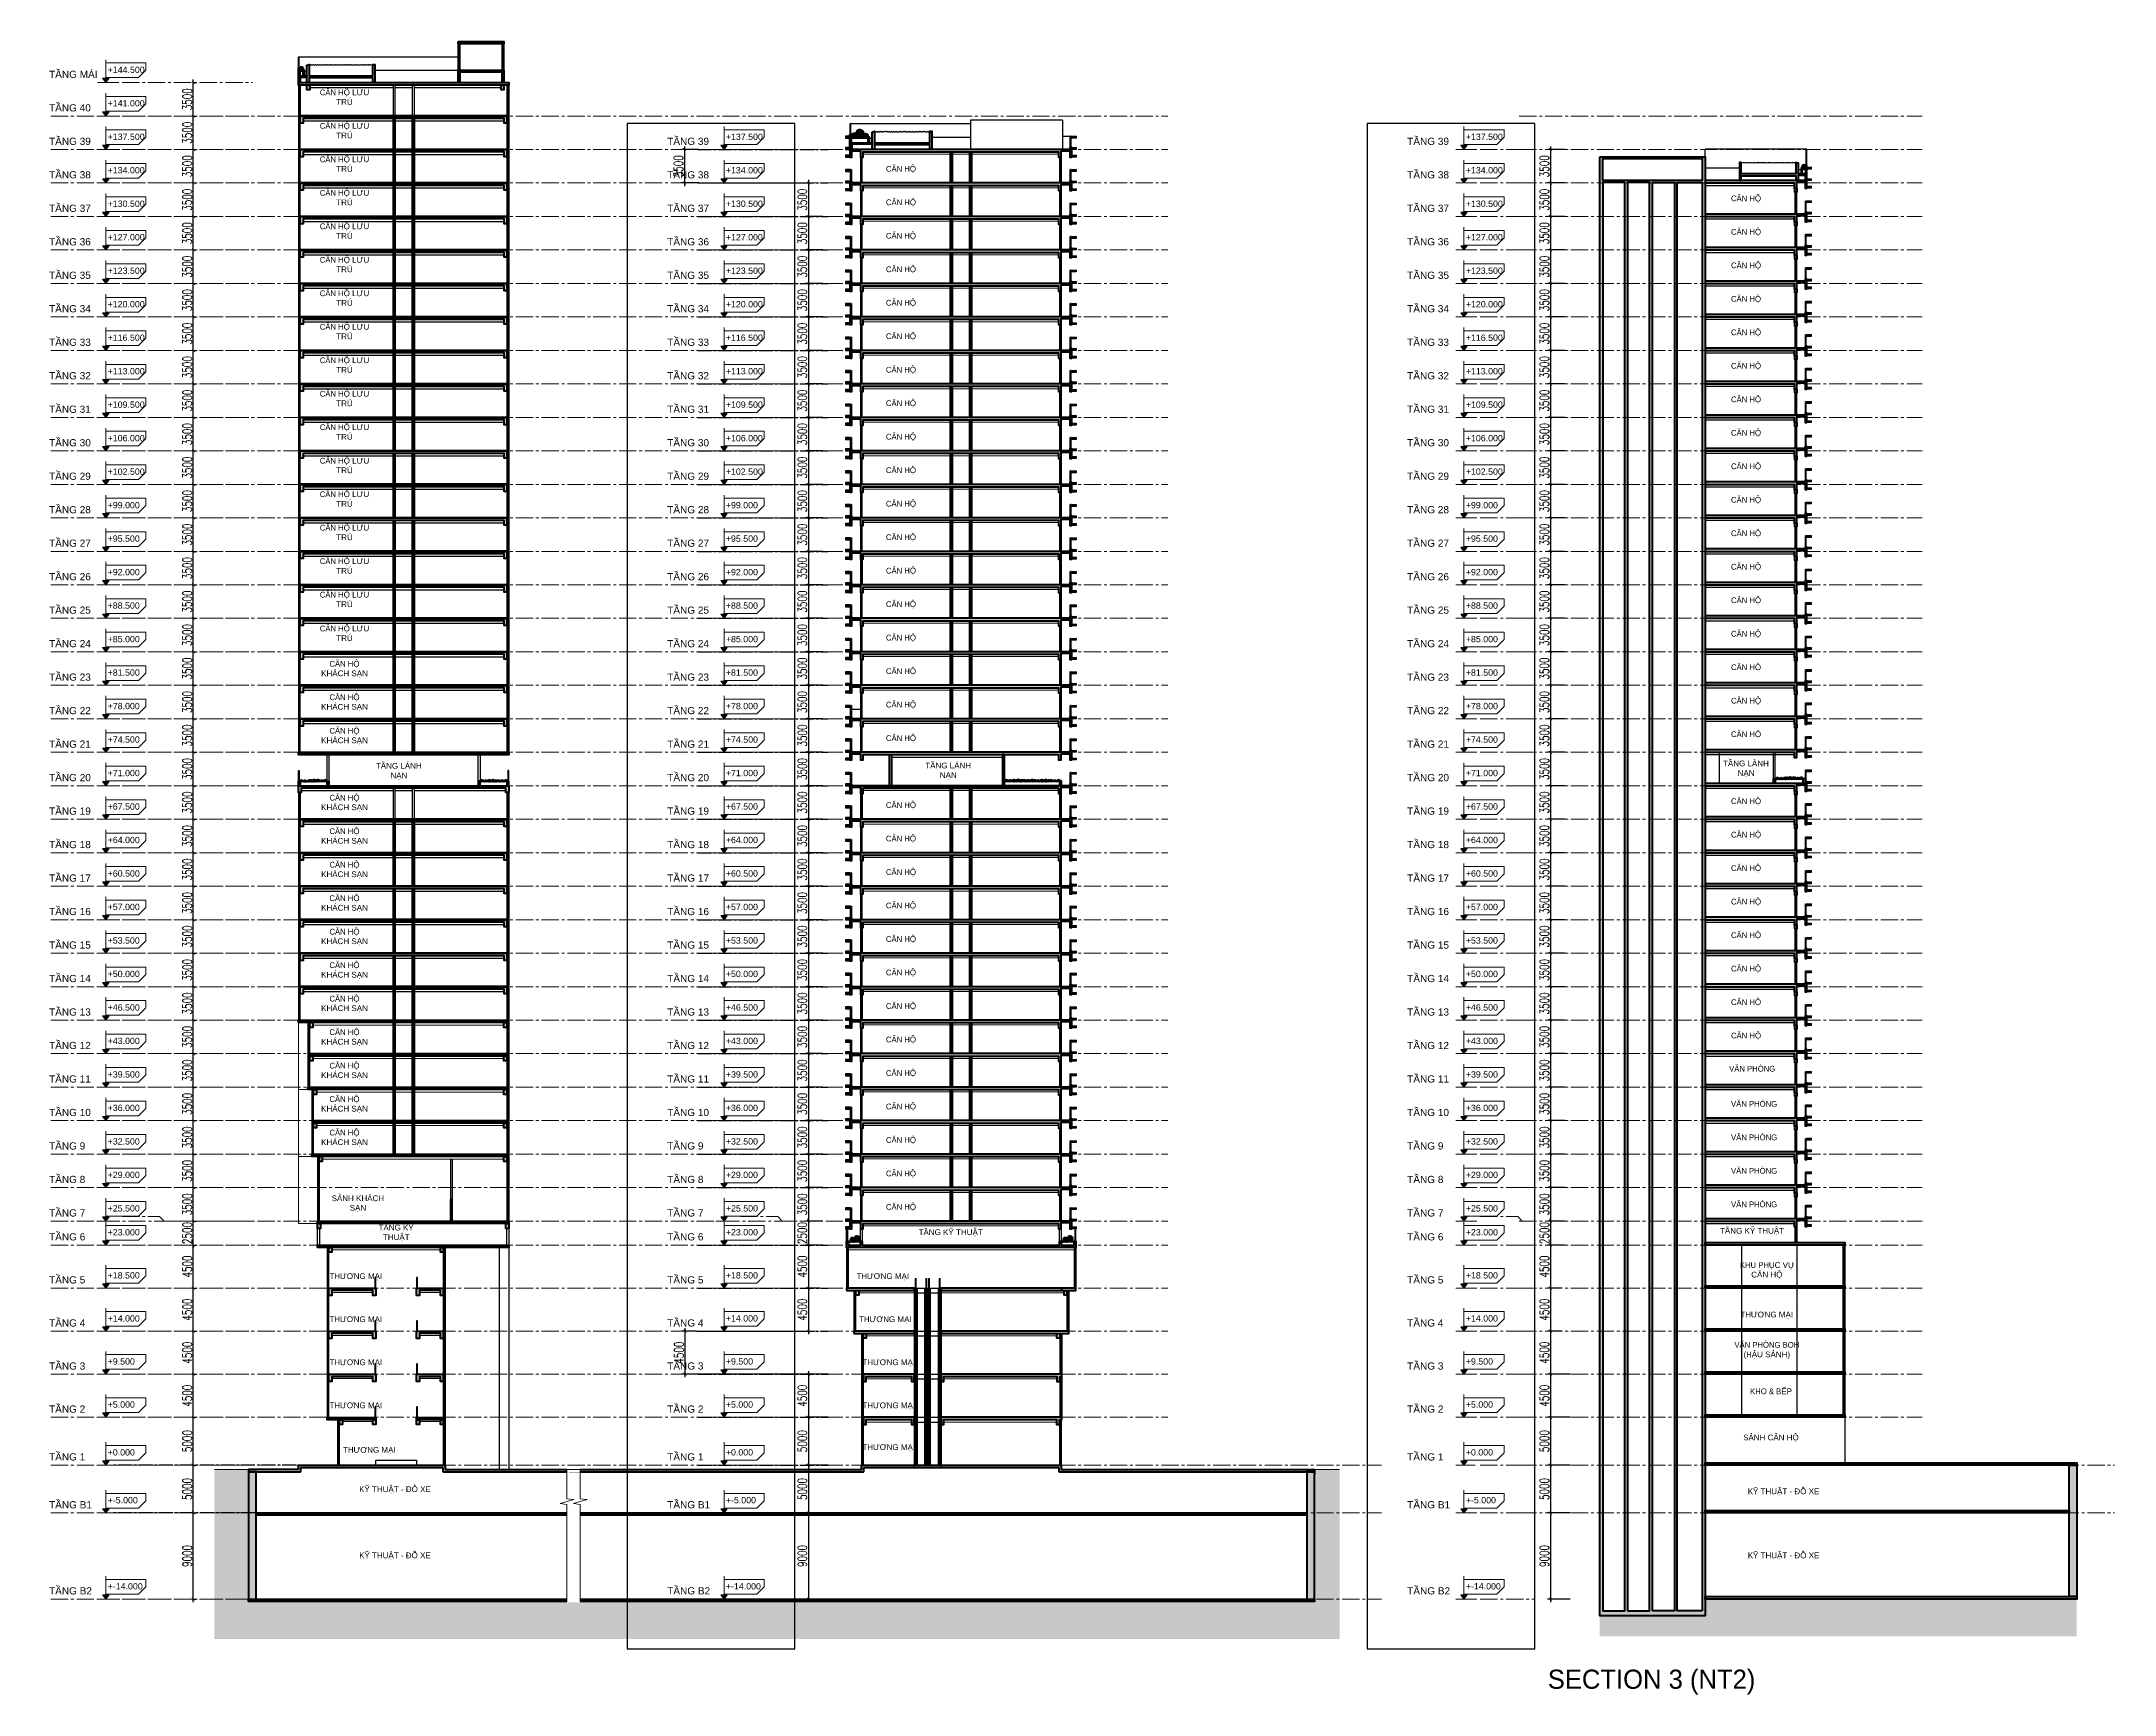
# Model space of a CAD drawing. Header units: millimetres. Extents: x 573003 to 1294762, y -9906 to 413061.
# Drawn here: x 573003 to 789724, y -9505 to 163266 of the extents above; entities that cross this region are included whole.
import ezdxf
from ezdxf.xclip import XClip

# ---------------------------------------------------------------- set-up
doc = ezdxf.new("R2010")
doc.units = ezdxf.units.MM
doc.header["$MEASUREMENT"] = 0
for name, pattern in [('CENTER2', [28.575, 19.05, -3.175, 3.175, -3.175]), ('HIDDEN', [0.375, 0.25, -0.125]), ('IMPORT-CE', [135, 90, -15, 15, -15])]:
    doc.linetypes.add(name, pattern=pattern)
doc.layers.get('DEFPOINTS').update_dxf_attribs({"color": 5, "lineweight": 0})
for name, color, linetype in [('A-ANNO-DIMS', 50, 'Continuous'), ('A-ANNO-ROOM', 50, 'Continuous'), ('A-ELEV-13FINE', 8, 'Continuous'), ('A-ELEV-15FINE', 1, 'Continuous'), ('A-ELEV-18LIGHT', 135, 'Continuous'), ('A-ELEV-40HEAVY', 90, 'Continuous'), ('A-ELEV-PATT 2', 252, 'Continuous'), ('A-ELEV-PATT 3', 251, 'Continuous'), ('A-FLOR-STRS', 1, 'Continuous'), ('A-GRID-01$0$A-ANNO-DIMS', 50, 'Continuous'), ('A-GRID-LEVEL', 8, 'CENTER2'), ('A-STRUCT-OTLN', 3, 'Continuous'), ('A-SYM-LVLS', 1, 'Continuous'), ('A-WALL-FNSH', 200, 'Continuous'), ('A-WALL-PATT', 251, 'Continuous'), ('HBA-DW-WIN', 1, 'Continuous')]:
    doc.layers.add(name, color=color, linetype=linetype)
for name, color, linetype, lineweight in [('KT-Chu viet', 255, 'Continuous', 20), ('KT-Kich thuoc', 159, 'Continuous', 18), ('KT-Net cat', 1, 'Continuous', 40), ('KT-Net cot', 2, 'Continuous', 50), ('KT-Net manh', 251, 'Continuous', 13), ('KT-Net thay', 7, 'Continuous', 25), ('KT-Net truc', 18, 'Continuous', 15), ('TEXT', 7, 'Continuous', 20)]:
    doc.layers.add(name, color=color, linetype=linetype, lineweight=lineweight)
doc.styles.add('Arial', font='arial.ttf')
doc.styles.add('DIM', font='vnsimli.shx', dxfattribs={"width": 0.7})
doc.styles.add('font unicode ccu', font='arial.ttf')
doc.styles.add('HBA-Text', font='GOTHIC.TTF')
doc.styles.get("Standard").update_dxf_attribs({"font": 'arial.ttf'})
doc.dimstyles.new('CCU  KT1-320 A1', dxfattribs={"dimscale": 320, "dimtxt": 3, "dimasz": 1, "dimexe": 1, "dimexo": 0, "dimgap": 0.5, "dimtad": 1, "dimdec": 0, "dimdsep": 46, "dimtxsty": 'DIM', "dimblk1": 'ARCHTICK', "dimblk2": 'ARCHTICK', "dimsah": 1, "dimcen": 0, "dimdle": 1, "dimclrd": 256, "dimclre": 256, "dimclrt": 31, "dimadec": 0, "dimazin": 0, "dimtfac": 1, "dimtdec": 0, "dimtix": 1, "dimtmove": 1, "dimatfit": 3, "dimldrblk": 'DOT', "dimfxl": 8, "dimtolj": 1, "dimarcsym": 0})

msp = doc.modelspace()

# ---------------------------------------------------------------- texts
at = {"layer": 'A-ANNO-ROOM', "ltscale": 800, "char_height": 600, "attachment_point": 2, "style": 'HBA-Text'}
for s, insert, width in [('CĂN H{\\fArial|b0|i0|c0|p34;Ộ LƯU TRÚ}', (604684.2, 158247.5, 0), 6000), ('CĂN H{\\fArial|b0|i0|c0|p34;Ộ LƯU TRÚ}', (604684.2, 154747.5, 0), 6000), ('CĂN H{\\fArial|b0|i0|c0|p34;Ộ LƯU TRÚ}', (604684.2, 151247.5, 0), 6000), ('CĂN H{\\fArial|b0|i0|c0|p34;Ộ LƯU TRÚ}', (604684.2, 147747.5, 0), 6000), ('CĂN H{\\fArial|b0|i0|c0|p34;Ộ LƯU TRÚ}', (604684.2, 144247.5, 0), 6000), ('CĂN H{\\fArial|b0|i0|c0|p34;Ộ LƯU TRÚ}', (604684.2, 140747.5, 0), 6000), ('CĂN H{\\fArial|b0|i0|c0|p34;Ộ LƯU TRÚ}', (604684.2, 137247.5, 0), 6000), ('CĂN H{\\fArial|b0|i0|c0|p34;Ộ LƯU TRÚ}', (604684.2, 133747.5, 0), 6000), ('CĂN H{\\fArial|b0|i0|c0|p34;Ộ LƯU TRÚ}', (604684.2, 130247.5, 0), 6000), ('CĂN H{\\fArial|b0|i0|c0|p34;Ộ LƯU TRÚ}', (604684.2, 126747.5, 0), 6000), ('CĂN H{\\fArial|b0|i0|c0|p34;Ộ LƯU TRÚ}', (604684.2, 123247.5, 0), 6000), ('CĂN H{\\fArial|b0|i0|c0|p34;Ộ LƯU TRÚ}', (604684.2, 119747.5, 0), 6000), ('CĂN H{\\fArial|b0|i0|c0|p34;Ộ LƯU TRÚ}', (604684.2, 116247.5, 0), 6000), ('CĂN H{\\fArial|b0|i0|c0|p34;Ộ LƯU TRÚ}', (604684.2, 112747.5, 0), 6000), ('CĂN H{\\fArial|b0|i0|c0|p34;Ộ LƯU TRÚ}', (604684.2, 109247.5, 0), 6000), ('CĂN H{\\fArial|b0|i0|c0|p34;Ộ LƯU TRÚ}', (604684.2, 105747.5, 0), 6000), ('CĂN H{\\fArial|b0|i0|c0|p34;Ộ LƯU TRÚ}', (604684.2, 102208.2, 0), 6000), ('CĂN H{\\fArial|b0|i0|c0|p34;Ộ KHÁCH SẠN}', (604684.2, 98525.5, 0), 6000), ('CĂN H{\\fArial|b0|i0|c0|p34;Ộ KHÁCH SẠN}', (604684.2, 95025.5, 0), 6000), ('CĂN H{\\fArial|b0|i0|c0|p34;Ộ KHÁCH SẠN}', (604684.2, 91525.5, 0), 6000), ('T{\\fArial|b0|i0|c0|p34;ẦNG LÁNH NẠN}', (610370.2, 87855.6, 0), 6000), ('T{\\fArial|b0|i0|c0|p34;ẦNG LÁNH NẠN}', (667803.6, 87888.7, 0), 6000), ('CĂN H{\\fArial|b0|i0|c0|p34;Ộ KHÁCH SẠN}', (604684.2, 84525.5, 0), 6000), ('CĂN H{\\fArial|b0|i0|c0|p34;Ộ KHÁCH SẠN}', (604684.2, 81025.5, 0), 6000), ('CĂN H{\\fArial|b0|i0|c0|p34;Ộ KHÁCH SẠN}', (604684.2, 77525.5, 0), 6000), ('CĂN H{\\fArial|b0|i0|c0|p34;Ộ KHÁCH SẠN}', (604684.2, 74025.5, 0), 6000), ('CĂN H{\\fArial|b0|i0|c0|p34;Ộ KHÁCH SẠN}', (604684.2, 70525.5, 0), 6000), ('CĂN H{\\fArial|b0|i0|c0|p34;Ộ KHÁCH SẠN}', (604684.2, 67025.5, 0), 6000), ('CĂN H{\\fArial|b0|i0|c0|p34;Ộ KHÁCH SẠN}', (604684.2, 63525.5, 0), 6000), ('CĂN H{\\fArial|b0|i0|c0|p34;Ộ KHÁCH SẠN}', (604684.2, 60025.5, 0), 6000), ('CĂN H{\\fArial|b0|i0|c0|p34;Ộ KHÁCH SẠN}', (604684.2, 56525.5, 0), 6000), ('CĂN H{\\fArial|b0|i0|c0|p34;Ộ KHÁCH SẠN}', (604684.2, 53025.5, 0), 6000), ('CĂN H{\\fArial|b0|i0|c0|p34;Ộ KHÁCH SẠN}', (604684.2, 49525.5, 0), 6000), ('S{\\fArial|b0|i0|c0|p34;ẢNH KHÁCH SẠN}', (606091.9, 42660.5, 0), 6000), ('T{\\fArial|b0|i0|c0|p34;ẦNG KỸ THUẬT}', (610092.9, 39595, 0), 6000), ('T{\\fArial|b0|i0|c0|p34;ẦNG KỸ THUẬT}', (668062.7, 39113.1, 0), 8422.22)]:
    msp.add_mtext(s, dxfattribs=dict(at, insert=insert, width=width))
at = {"layer": 'A-ANNO-ROOM', "ltscale": 800, "extrusion": (2.65424e-07, 1.15182e-05, 1), "char_height": 600, "attachment_point": 2, "text_direction": (1, 0, 0), "style": 'HBA-Text'}
for s, insert, width in [('T{\\fArial|b0|i0|c0|p34;ẦNG LÀNH NẠN}', (751202.9, 88109.8, 3.2), 6000), ('VĂN PHÒNG', (751843.5, 56201.6, 3.6), 6000), ('T{\\fArial|b0|i0|c0|p34;ẦNG KỸ THUẬT}', (751843.5, 39262.5, 3.7), 7272.74), ('KHU PH{\\fArial|b0|i0|c0|p34;ỤC VỤ CĂN HỘ}', (753376.3, 35683.1, 3.8), 6000), ('TH{\\fArial|b0|i0|c0|p34;ƯƠNG MẠI}', (753376.3, 30508.6, 3.8), 6000), ('VĂN PHÒNG BOH (H{\\fArial|b0|i0|c0|p34;ẬU SẢNH)}', (753376.3, 27341, 3.9), 8794.983), ('KHO & B{\\fArial|b0|i0|c0|p34;ẾP}', (753811.6, 22484.6, 3.9), 6000), ('S{\\fArial|b0|i0|c0|p34;ẢNH CĂN HỘ}', (753811.6, 17664.2, 4), 6000), ('K{\\fArial|b0|i0|c0|p34;Ỹ THUẬT - ĐỖ XE}', (609963.6, 12251.2, 4), 13407.117), ('K{\\fArial|b0|i0|c0|p34;Ỹ THUẬT - ĐỖ XE}', (755128.5, 12032.7, 4), 13407.117), ('K{\\fArial|b0|i0|c0|p34;Ỹ THUẬT - ĐỖ XE}', (609963.6, 5340.8, 4), 13407.117), ('K{\\fArial|b0|i0|c0|p34;Ỹ THUẬT - ĐỖ XE}', (755128.5, 5340.8, 4), 13407.117)]:
    msp.add_mtext(s, dxfattribs=dict(at, insert=insert, width=width))
at = {"layer": 'DEFPOINTS', "ltscale": 800, "extrusion": (2.65424e-07, 1.15182e-05, 1), "insert": (741324.9, -6903.6, 0.1), "char_height": 2000, "width": 14952042.736, "attachment_point": 2, "text_direction": (1, 0, 0), "style": 'HBA-Text'}
msp.add_mtext('\\A1;SECTION 3 (NT2)', dxfattribs=at)

# ---------------------------------------------------------------- blocks, each defined once
blk = doc.blocks.new('slab')
at = {"layer": 'KT-Net manh'}
h = blk.add_hatch(color=256, dxfattribs=at)
h.dxf.hatch_style = 1
h.paths.add_polyline_path([(357114, 241086), (378714, 241086), (378714, 240336), (378414, 240336), (378414, 240836), (357414, 240836), (357414, 240336), (357114, 240336)])
at = {"layer": 'A-ELEV-13FINE'}
blk.add_line((378714, 241136), (357114, 241136), dxfattribs=at)
for points in [[(357114, 240836), (357114, 240586)], [(357414, 240586), (366814, 240586)], [(367014, 240586), (368814, 240586)], [(369014, 240586), (378414, 240586)], [(378714, 240586), (378714, 240836)]]:
    blk.add_lwpolyline(points, dxfattribs=at)
at = {"layer": 'KT-Net cat'}
for points in [[(366814, 240836), (366814, 237636)], [(367014, 240836), (367014, 237636)], [(368814, 240836), (368814, 237636)], [(369014, 240836), (369014, 237636)]]:
    blk.add_lwpolyline(points, dxfattribs=at)
at = {"layer": 'KT-Net cot'}
blk.add_lwpolyline([(357114, 241086), (378714, 241086), (378714, 240336), (378414, 240336), (378414, 240836), (357414, 240836), (357414, 240336), (357114, 240336), (357114, 241086)], dxfattribs=at)
at = {"layer": 'KT-Net manh'}
for p, q in [((357014, 241086), (357014, 237586)), ((357114, 241086), (357114, 237586)), ((378714, 241086), (378714, 237586)), ((378814, 241086), (378814, 237586))]:
    blk.add_line(p, q, dxfattribs=at)
at = {"layer": 'KT-Net thay'}
for p, q in [((356914, 241086), (356914, 237586)), ((378914, 241086), (378914, 237586))]:
    blk.add_line(p, q, dxfattribs=at)
blk = doc.blocks.new('1')
at = {"layer": 'A-GRID-01$0$A-ANNO-DIMS'}
for p, q in [((-85207, -52456), (-84757, -52256)), ((-85207, -52256), (-84757, -52456))]:
    blk.add_line(p, q, dxfattribs=at)
at = {"layer": 'A-GRID-01$0$A-ANNO-DIMS', "elevation": 0}
blk.add_lwpolyline([(-84757, -52256), (-85207, -52256), (-85207, -52456), (-84757, -52456)], close=True, dxfattribs=at)
blk = doc.blocks.new('Apart Typ Floor')
at = {"layer": 'A-WALL-PATT'}
h = blk.add_hatch(color=256, dxfattribs=at)
h.dxf.hatch_style = 1
h.paths.add_polyline_path([(-900, 200), (-1100, 200), (-1100, -800), (-900, -800), (-900, -150), (0, -150), (0, -800), (300, -800), (300, -250), (20700, -250), (20700, -800), (21000, -800), (21000, -150), (21900, -150), (21900, -800), (22100, -800), (22100, 200), (21900, 200), (21900, 0), (-900, 0)])
at = {"layer": 'A-ANNO-DIMS'}
for points in [[(-914, 200), (-1100, 200), (-1100, 188), (-914, 188)], [(21914, 200), (22100, 200), (22100, 188), (21914, 188)]]:
    blk.add_lwpolyline(points, close=True, dxfattribs=at)
for points in [[(-1032, 200), (-1032, 1400)], [(-982, 200), (-982, 1400)], [(21982, 200), (21982, 1400)], [(22032, 200), (22032, 1400)]]:
    blk.add_lwpolyline(points, dxfattribs=at)
at = {"layer": 'A-ELEV-13FINE'}
for points in [[(0, 50), (9400, 50)], [(100, 0), (100, 0)], [(9600, 50), (11400, 50)], [(11600, 50), (21050, 50), (21050, -150)]]:
    blk.add_lwpolyline(points, dxfattribs=at)
at = {"layer": 'A-ELEV-15FINE'}
for points in [[(-1072, 205), (-1050, 205), (-1050, 200), (-1072, 200)], [(-942, 205), (-964, 205), (-964, 200), (-942, 200)], [(21942, 205), (21964, 205), (21964, 200), (21942, 200)], [(22072, 205), (22050, 205), (22050, 200), (22072, 200)]]:
    blk.add_lwpolyline(points, close=True, dxfattribs=at)
at = {"layer": 'A-ELEV-15FINE', "elevation": 0}
for points in [[(-1065, 205), (-1065, 208), (-1057, 208), (-1057, 205)], [(-949, 205), (-949, 208), (-958, 208), (-958, 205)], [(21949, 205), (21949, 208), (21958, 208), (21958, 205)], [(22065, 205), (22065, 208), (22057, 208), (22057, 205)]]:
    blk.add_lwpolyline(points, dxfattribs=at)
at = {"layer": 'A-ELEV-15FINE', "linetype": 'HIDDEN', "elevation": 0}
for points in [[(-1057, 200), (-1057, 123), (-1065, 123), (-1065, 200)], [(-958, 200), (-958, 123), (-949, 123), (-949, 200)], [(21958, 200), (21958, 123), (21949, 123), (21949, 200)], [(22057, 200), (22057, 123), (22065, 123), (22065, 200)]]:
    blk.add_lwpolyline(points, dxfattribs=at)
at = {"layer": 'A-ELEV-15FINE', "linetype": 'Continuous'}
for points in [[(-982, 1120), (-957, 1120)], [(-982, 1110), (-957, 1110)], [(-982, 365), (-957, 365)], [(-982, 355), (-957, 355)], [(21982, 1120), (21957, 1120)], [(21982, 1110), (21957, 1110)], [(21982, 365), (21957, 365)], [(21982, 355), (21957, 355)]]:
    blk.add_lwpolyline(points, dxfattribs=at)
at = {"layer": 'A-ELEV-15FINE', "linetype": 'Continuous', "elevation": 0}
for points in [[(-934, 1103), (-937, 1103), (-937, 1128), (-934, 1128)], [(-934, 373), (-937, 373), (-937, 348), (-934, 348)], [(21934, 1103), (21937, 1103), (21937, 1128), (21934, 1128)], [(21934, 373), (21937, 373), (21937, 348), (21934, 348)]]:
    blk.add_lwpolyline(points, close=True, dxfattribs=at)
at = {"layer": 'A-ELEV-18LIGHT', "elevation": 0}
for points in [[(-937, 265), (-942, 260), (-952, 260), (-957, 265), (-957, 1395), (-952, 1400), (-942, 1400), (-937, 1395), (-937, 265)], [(21937, 265), (21942, 260), (21952, 260), (21957, 265), (21957, 1395), (21952, 1400), (21942, 1400), (21937, 1395), (21937, 265)]]:
    blk.add_lwpolyline(points, dxfattribs=at)
at = {"layer": 'A-ELEV-40HEAVY'}
for p, q in [((-1100, 200), (-1100, 0)), ((-900, 200), (-1100, 200)), ((-900, 0), (-900, 200)), ((21900, 0), (21900, 200)), ((21900, 200), (22100, 200)), ((22100, 200), (22100, 0)), ((-900, -150), (0, -150)), ((21900, -150), (21000, -150))]:
    blk.add_line(p, q, dxfattribs=at)
for points in [[(-1100, 0), (-1100, 0), (-1100, 0), (-1100, -800), (-900, -800), (-900, -150)], [(0, 0), (0, 0)], [(21000, 0), (21000, 0)], [(22100, 0), (22100, 0), (22100, 0), (22100, -800), (21900, -800), (21900, -150)], [(0, -150), (0, -800), (300, -800), (300, -250)], [(21000, -150), (21000, -800), (20700, -800), (20700, -250)]]:
    blk.add_lwpolyline(points, dxfattribs=at)
at = {"layer": 'A-ELEV-PATT 3', "linetype": 'Continuous'}
for p, q in [((-954, 261), (-954, 1399)), ((-947, 260), (-947, 1400)), ((-941, 261), (-941, 1399)), ((21941, 261), (21941, 1399)), ((21947, 260), (21947, 1400)), ((21954, 261), (21954, 1399))]:
    blk.add_line(p, q, dxfattribs=at)
at = {"layer": 'A-GRID-01$0$A-ANNO-DIMS'}
for p, q in [((-982, 1400), (-1032, 1400)), ((21982, 1400), (22032, 1400))]:
    blk.add_line(p, q, dxfattribs=at)
for points in [[(-1100, 1265), (-1100, 1285), (-1032, 1285), (-1032, 1265)], [(22100, 1265), (22100, 1285), (22032, 1285), (22032, 1265)]]:
    blk.add_lwpolyline(points, close=True, dxfattribs=at)
at = {"layer": 'A-STRUCT-OTLN'}
for p, q in [((-900, 0), (0, 0)), ((21900, 0), (21000, 0))]:
    blk.add_line(p, q, dxfattribs=at)
for points in [[(-1100, -150), (-1100, -150), (-1100, 0)], [(0, 0), (21000, 0), (21000, -150)], [(0, -150), (-900, -150)], [(20700, -250), (300, -250)]]:
    blk.add_lwpolyline(points, dxfattribs=at)
at = {"layer": 'HBA-DW-WIN', "ltscale": 5}
for points in [[(200, 50), (0, 50), (0, 0), (200, 0)], [(20800, 50), (21000, 50), (21000, 0), (20800, 0)]]:
    blk.add_lwpolyline(points, close=True, dxfattribs=at)
at = {"layer": 'KT-Net cat'}
for points in [[(9400, 3250), (9400, 0)], [(9600, 3250), (9600, 0)], [(11400, 3250), (11400, 0)], [(11600, 3250), (11600, 0)]]:
    blk.add_lwpolyline(points, dxfattribs=at)
at = {"layer": 'KT-Net cot'}
blk.add_lwpolyline([(-900, 200), (-1100, 200), (-1100, -800), (-900, -800), (-900, -150), (0, -150), (0, -800), (300, -800), (300, -250), (20700, -250), (20700, -800), (21000, -800), (21000, -150), (21900, -150), (21900, -800), (22100, -800), (22100, 200), (21900, 200), (21900, 0), (-900, 0)], close=True, dxfattribs=at)
at = {"layer": 'KT-Net manh'}
for p, q in [((200, 2700), (200, 0)), ((20800, 2700), (20800, 0))]:
    blk.add_line(p, q, dxfattribs=at)
at = {"layer": 'KT-Net manh', "ltscale": 1500}
for p, q in [((300, 3000), (9400, 3000)), ((9600, 3000), (11400, 3000)), ((11600, 3000), (20700, 3000))]:
    blk.add_line(p, q, dxfattribs=at)
at = {"layer": 'KT-Net manh'}
for points in [[(100, 2700), (100, 50)], [(20900, 2700), (20900, 50)]]:
    blk.add_lwpolyline(points, dxfattribs=at)
at = {"layer": 'KT-Net thay'}
blk.add_line((21000, 3250), (21000, 0), dxfattribs=at)
blk.add_lwpolyline([(0, 3250), (0, 0)], dxfattribs=at)
at = {"layer": 'A-GRID-01$0$A-ANNO-DIMS'}
for p in [(83657, 53656), (83657, 52456), (83657, 51656)]:
    blk.add_blockref('1', p, dxfattribs=at)
at = {"layer": 'A-GRID-01$0$A-ANNO-DIMS', "xscale": -1}
for p in [(-62657, 53656), (-62657, 52456), (-62657, 51656)]:
    blk.add_blockref('1', p, dxfattribs=at)
blk = doc.blocks.new('STREE11')
for p, q in [((-0.52, 0.29), (-0.51, 0.28)), ((-0.51, 0.29), (-0.52, 0.29)), ((-0.49, 0.31), (-0.51, 0.3)), ((-0.51, 0.3), (-0.51, 0.29)), ((-0.51, 0.27), (-0.5, 0.28)), ((-0.51, 0.28), (-0.51, 0.27)), ((-0.49, 0.46), (-0.5, 0.44)), ((-0.5, 0.44), (-0.49, 0.43)), ((-0.5, 0.28), (-0.49, 0.28)), ((-0.48, 0.47), (-0.49, 0.46)), ((-0.49, 0.43), (-0.48, 0.43)), ((-0.48, 0.31), (-0.49, 0.31)), ((-0.49, 0.28), (-0.47, 0.3)), ((-0.47, 0.56), (-0.48, 0.55)), ((-0.48, 0.55), (-0.48, 0.54)), ((-0.48, 0.54), (-0.48, 0.53)), ((-0.48, 0.53), (-0.47, 0.53)), ((-0.46, 0.47), (-0.48, 0.47)), ((-0.48, 0.47), (-0.47, 0.46)), ((-0.48, 0.43), (-0.47, 0.46)), ((-0.48, 0.43), (-0.47, 0.42)), ((-0.47, 0.31), (-0.48, 0.31)), ((-0.48, 0.3), (-0.47, 0.28)), ((-0.46, 0.56), (-0.47, 0.56)), ((-0.47, 0.53), (-0.46, 0.53)), ((-0.47, 0.46), (-0.46, 0.45)), ((-0.46, 0.44), (-0.47, 0.45)), ((-0.47, 0.42), (-0.46, 0.42)), ((-0.47, 0.31), (-0.47, 0.31)), ((-0.45, 0.31), (-0.47, 0.31)), ((-0.47, 0.31), (-0.47, 0.31)), ((-0.47, 0.3), (-0.47, 0.31)), ((-0.47, 0.28), (-0.47, 0.27)), ((-0.47, 0.27), (-0.46, 0.26)), ((-0.45, 0.13), (-0.47, 0.12)), ((-0.47, 0.12), (-0.47, 0.11)), ((-0.47, 0.11), (-0.45, 0.11)), ((-0.45, 0.1), (-0.47, 0.07)), ((-0.47, 0.07), (-0.47, 0.04)), ((-0.47, 0.04), (-0.44, 0.05)), ((-0.44, 0.64), (-0.46, 0.62)), ((-0.46, 0.62), (-0.45, 0.6)), ((-0.44, 0.57), (-0.46, 0.56)), ((-0.46, 0.53), (-0.45, 0.54)), ((-0.44, 0.47), (-0.46, 0.47)), ((-0.46, 0.45), (-0.45, 0.44)), ((-0.45, 0.42), (-0.46, 0.44)), ((-0.46, 0.42), (-0.45, 0.42)), ((-0.42, 0.32), (-0.46, 0.31)), ((-0.46, 0.26), (-0.45, 0.26)), ((-0.45, 0.2), (-0.46, 0.19)), ((-0.46, 0.19), (-0.46, 0.17)), ((-0.46, 0.17), (-0.45, 0.16)), ((-0.44, 0.67), (-0.45, 0.66)), ((-0.45, 0.66), (-0.45, 0.66)), ((-0.45, 0.66), (-0.44, 0.65)), ((-0.45, 0.6), (-0.43, 0.6)), ((-0.44, 0.57), (-0.45, 0.57)), ((-0.45, 0.54), (-0.44, 0.55)), ((-0.45, 0.44), (-0.43, 0.44)), ((-0.45, 0.39), (-0.43, 0.38)), ((-0.44, 0.39), (-0.45, 0.39)), ((-0.45, 0.3), (-0.45, 0.31)), ((-0.44, 0.3), (-0.45, 0.3)), ((-0.45, 0.26), (-0.44, 0.27)), ((-0.44, 0.22), (-0.45, 0.2)), ((-0.45, 0.16), (-0.44, 0.16)), ((-0.43, 0.13), (-0.45, 0.13)), ((-0.41, 0.12), (-0.45, 0.1)), ((-0.45, 0.11), (-0.43, 0.11)), ((-0.42, 0.67), (-0.44, 0.67)), ((-0.41, 0.66), (-0.44, 0.64)), ((-0.44, 0.65), (-0.42, 0.65)), ((-0.43, 0.57), (-0.44, 0.57)), ((-0.44, 0.55), (-0.43, 0.57)), ((-0.44, 0.55), (-0.44, 0.54)), ((-0.44, 0.54), (-0.43, 0.52)), ((-0.43, 0.46), (-0.44, 0.47)), ((-0.43, 0.4), (-0.44, 0.39)), ((-0.44, 0.36), (-0.43, 0.37)), ((-0.44, 0.35), (-0.44, 0.36)), ((-0.43, 0.35), (-0.44, 0.35)), ((-0.43, 0.28), (-0.44, 0.3)), ((-0.44, 0.27), (-0.43, 0.28)), ((-0.42, 0.23), (-0.44, 0.22)), ((-0.44, 0.16), (-0.42, 0.17)), ((-0.44, 0.05), (-0.42, 0.08)), ((-0.42, 0.7), (-0.43, 0.69)), ((-0.43, 0.69), (-0.42, 0.68)), ((-0.43, 0.6), (-0.41, 0.62)), ((-0.43, 0.57), (-0.43, 0.57)), ((-0.42, 0.57), (-0.43, 0.57)), ((-0.43, 0.52), (-0.42, 0.52)), ((-0.43, 0.45), (-0.43, 0.46)), ((-0.43, 0.44), (-0.43, 0.45)), ((-0.42, 0.4), (-0.43, 0.4)), ((-0.43, 0.37), (-0.42, 0.38)), ((-0.43, 0.38), (-0.41, 0.38)), ((-0.42, 0.35), (-0.43, 0.35)), ((-0.41, 0.13), (-0.43, 0.13)), ((-0.42, 0.71), (-0.42, 0.7)), ((-0.4, 0.71), (-0.42, 0.71)), ((-0.42, 0.68), (-0.41, 0.68)), ((-0.41, 0.66), (-0.42, 0.67)), ((-0.35, 0.54), (-0.42, 0.57)), ((-0.41, 0.56), (-0.42, 0.57)), ((-0.42, 0.52), (-0.41, 0.52)), ((-0.41, 0.4), (-0.42, 0.4)), ((-0.4, 0.36), (-0.42, 0.35)), ((-0.42, 0.35), (-0.42, 0.34)), ((-0.42, 0.34), (-0.42, 0.32)), ((-0.42, 0.32), (-0.41, 0.32)), ((-0.4, 0.23), (-0.42, 0.23)), ((-0.42, 0.17), (-0.41, 0.19)), ((-0.37, 0.15), (-0.42, 0.13)), ((-0.42, 0.08), (-0.4, 0.11)), ((-0.41, 0.68), (-0.4, 0.68)), ((-0.4, 0.65), (-0.41, 0.66)), ((-0.41, 0.62), (-0.4, 0.65)), ((-0.41, 0.63), (-0.41, 0.62)), ((-0.41, 0.62), (-0.4, 0.61)), ((-0.4, 0.55), (-0.41, 0.56)), ((-0.41, 0.52), (-0.4, 0.52)), ((-0.4, 0.39), (-0.41, 0.4)), ((-0.41, 0.38), (-0.4, 0.39)), ((-0.41, 0.32), (-0.4, 0.32)), ((-0.4, 0.23), (-0.41, 0.21)), ((-0.41, 0.21), (-0.41, 0.2)), ((-0.41, 0.2), (-0.41, 0.18)), ((-0.41, 0.18), (-0.4, 0.16)), ((-0.4, 0.12), (-0.41, 0.12)), ((-0.4, 0.11), (-0.41, 0.12)), ((-0.41, 0.08), (-0.41, 0.07)), ((-0.41, 0.07), (-0.4, 0.05)), ((-0.39, 0.72), (-0.4, 0.71)), ((-0.4, 0.68), (-0.4, 0.69)), ((-0.38, 0.65), (-0.4, 0.66)), ((-0.4, 0.66), (-0.4, 0.66)), ((-0.4, 0.61), (-0.39, 0.6)), ((-0.4, 0.54), (-0.4, 0.55)), ((-0.4, 0.52), (-0.4, 0.54)), ((-0.38, 0.48), (-0.4, 0.47)), ((-0.4, 0.47), (-0.4, 0.46)), ((-0.4, 0.46), (-0.38, 0.46)), ((-0.38, 0.45), (-0.4, 0.42)), ((-0.4, 0.42), (-0.4, 0.39)), ((-0.4, 0.39), (-0.37, 0.4)), ((-0.4, 0.39), (-0.38, 0.38)), ((-0.4, 0.39), (-0.4, 0.37)), ((-0.4, 0.37), (-0.4, 0.36)), ((-0.39, 0.35), (-0.4, 0.36)), ((-0.4, 0.32), (-0.39, 0.33)), ((-0.39, 0.24), (-0.4, 0.23)), ((-0.4, 0.16), (-0.39, 0.15)), ((-0.38, 0.1), (-0.4, 0.12)), ((-0.4, 0.05), (-0.38, 0.04)), ((-0.38, 0.72), (-0.39, 0.72)), ((-0.39, 0.7), (-0.38, 0.69)), ((-0.4, 0.69), (-0.38, 0.7)), ((-0.33, 0.66), (-0.39, 0.66)), ((-0.39, 0.6), (-0.37, 0.6)), ((-0.39, 0.34), (-0.39, 0.35)), ((-0.38, 0.35), (-0.39, 0.35)), ((-0.39, 0.33), (-0.39, 0.34)), ((-0.36, 0.31), (-0.39, 0.27)), ((-0.39, 0.27), (-0.38, 0.24)), ((-0.38, 0.24), (-0.39, 0.24)), ((-0.39, 0.15), (-0.37, 0.15)), ((-0.38, 0.72), (-0.38, 0.72)), ((-0.36, 0.72), (-0.38, 0.72)), ((-0.38, 0.72), (-0.38, 0.72)), ((-0.38, 0.7), (-0.38, 0.72)), ((-0.38, 0.69), (-0.38, 0.67)), ((-0.38, 0.67), (-0.37, 0.67)), ((-0.37, 0.64), (-0.38, 0.65)), ((-0.36, 0.48), (-0.38, 0.48)), ((-0.34, 0.47), (-0.38, 0.45)), ((-0.38, 0.46), (-0.36, 0.46)), ((-0.38, 0.38), (-0.37, 0.37)), ((-0.37, 0.36), (-0.38, 0.35)), ((-0.36, 0.35), (-0.38, 0.34)), ((-0.38, 0.34), (-0.38, 0.32)), ((-0.38, 0.32), (-0.36, 0.32)), ((-0.36, 0.23), (-0.38, 0.24)), ((-0.38, 0.24), (-0.36, 0.24)), ((-0.38, 0.24), (-0.35, 0.24)), ((-0.37, 0.09), (-0.38, 0.1)), ((-0.38, 0.04), (-0.37, 0.05)), ((-0.37, 0.67), (-0.36, 0.67)), ((-0.37, 0.62), (-0.37, 0.64)), ((-0.37, 0.6), (-0.37, 0.62)), ((-0.37, 0.4), (-0.35, 0.42)), ((-0.37, 0.37), (-0.37, 0.36)), ((-0.37, 0.15), (-0.35, 0.16)), ((-0.36, 0.07), (-0.37, 0.09)), ((-0.37, 0.05), (-0.36, 0.07)), ((-0.35, 0.71), (-0.36, 0.72)), ((-0.36, 0.67), (-0.35, 0.67)), ((-0.34, 0.47), (-0.36, 0.48)), ((-0.33, 0.35), (-0.36, 0.35)), ((-0.31, 0.34), (-0.36, 0.31)), ((-0.36, 0.32), (-0.34, 0.32)), ((-0.36, 0.24), (-0.35, 0.24)), ((-0.36, 0.21), (-0.36, 0.23)), ((-0.35, 0.19), (-0.36, 0.21)), ((-0.35, 0.08), (-0.36, 0.07)), ((-0.36, 0.07), (-0.36, 0.05)), ((-0.36, 0.05), (-0.35, 0.04)), ((-0.35, 0.7), (-0.35, 0.71)), ((-0.34, 0.69), (-0.35, 0.7)), ((-0.35, 0.67), (-0.34, 0.69)), ((-0.35, 0.67), (-0.33, 0.66)), ((-0.34, 0.67), (-0.35, 0.67)), ((-0.34, 0.54), (-0.35, 0.53)), ((-0.35, 0.53), (-0.35, 0.52)), ((-0.35, 0.52), (-0.35, 0.51)), ((-0.35, 0.51), (-0.35, 0.51)), ((-0.35, 0.51), (-0.34, 0.51)), ((-0.35, 0.42), (-0.33, 0.45)), ((-0.35, 0.24), (-0.32, 0.27)), ((-0.35, 0.24), (-0.33, 0.23)), ((-0.35, 0.16), (-0.35, 0.19)), ((-0.34, 0.18), (-0.35, 0.19)), ((-0.34, 0.09), (-0.35, 0.08)), ((-0.35, 0.04), (-0.34, 0.04)), ((-0.32, 0.84), (-0.34, 0.82)), ((-0.34, 0.82), (-0.34, 0.8)), ((-0.34, 0.8), (-0.31, 0.8)), ((-0.33, 0.68), (-0.34, 0.67)), ((-0.34, 0.64), (-0.33, 0.65)), ((-0.34, 0.63), (-0.34, 0.64)), ((-0.33, 0.62), (-0.34, 0.63)), ((-0.32, 0.55), (-0.34, 0.54)), ((-0.34, 0.51), (-0.33, 0.51)), ((-0.33, 0.47), (-0.34, 0.47)), ((-0.33, 0.45), (-0.34, 0.47)), ((-0.34, 0.43), (-0.34, 0.41)), ((-0.34, 0.41), (-0.33, 0.4)), ((-0.33, 0.18), (-0.34, 0.17)), ((-0.34, 0.17), (-0.34, 0.18)), ((-0.32, 0.11), (-0.34, 0.09)), ((-0.34, 0.04), (-0.32, 0.05)), ((-0.32, 0.87), (-0.33, 0.86)), ((-0.33, 0.86), (-0.33, 0.86)), ((-0.33, 0.86), (-0.32, 0.85)), ((-0.32, 0.74), (-0.33, 0.73)), ((-0.33, 0.73), (-0.33, 0.71)), ((-0.33, 0.71), (-0.32, 0.71)), ((-0.32, 0.68), (-0.33, 0.68)), ((-0.33, 0.66), (-0.31, 0.66)), ((-0.33, 0.65), (-0.32, 0.65)), ((-0.32, 0.62), (-0.33, 0.62)), ((-0.33, 0.51), (-0.32, 0.52)), ((-0.31, 0.45), (-0.33, 0.47)), ((-0.33, 0.4), (-0.31, 0.39)), ((-0.31, 0.34), (-0.33, 0.35)), ((-0.33, 0.23), (-0.33, 0.21)), ((-0.33, 0.21), (-0.32, 0.2)), ((-0.32, 0.2), (-0.33, 0.18)), ((-0.3, 0.87), (-0.32, 0.87)), ((-0.29, 0.86), (-0.32, 0.84)), ((-0.32, 0.85), (-0.31, 0.85)), ((-0.32, 0.74), (-0.31, 0.73)), ((-0.3, 0.74), (-0.32, 0.74)), ((-0.32, 0.71), (-0.31, 0.71)), ((-0.31, 0.67), (-0.32, 0.68)), ((-0.3, 0.63), (-0.32, 0.62)), ((-0.32, 0.62), (-0.32, 0.6)), ((-0.32, 0.62), (-0.32, 0.62)), ((-0.32, 0.6), (-0.31, 0.6)), ((-0.31, 0.55), (-0.32, 0.54)), ((-0.31, 0.55), (-0.32, 0.55)), ((-0.32, 0.54), (-0.32, 0.53)), ((-0.32, 0.53), (-0.32, 0.52)), ((-0.32, 0.52), (-0.31, 0.51)), ((-0.32, 0.27), (-0.3, 0.31)), ((-0.32, 0.2), (-0.32, 0.19)), ((-0.31, 0.2), (-0.32, 0.2)), ((-0.32, 0.19), (-0.31, 0.18)), ((-0.32, 0.15), (-0.31, 0.16)), ((-0.31, 0.15), (-0.32, 0.15)), ((-0.29, 0.11), (-0.32, 0.11)), ((-0.32, 0.05), (-0.31, 0.06)), ((-0.31, 0.8), (-0.29, 0.82)), ((-0.31, 0.71), (-0.31, 0.73)), ((-0.31, 0.73), (-0.3, 0.72)), ((-0.31, 0.71), (-0.31, 0.7)), ((-0.31, 0.7), (-0.3, 0.7)), ((-0.3, 0.66), (-0.31, 0.67)), ((-0.31, 0.66), (-0.3, 0.66)), ((-0.31, 0.6), (-0.3, 0.6)), ((-0.3, 0.56), (-0.31, 0.55)), ((-0.31, 0.51), (-0.3, 0.5)), ((-0.3, 0.44), (-0.31, 0.45)), ((-0.31, 0.39), (-0.3, 0.39)), ((-0.3, 0.31), (-0.31, 0.34)), ((-0.29, 0.33), (-0.31, 0.33)), ((-0.31, 0.29), (-0.31, 0.26)), ((-0.31, 0.26), (-0.3, 0.25)), ((-0.29, 0.2), (-0.31, 0.2)), ((-0.31, 0.17), (-0.29, 0.18)), ((-0.31, 0.18), (-0.29, 0.18)), ((-0.31, 0.16), (-0.31, 0.17)), ((-0.29, 0.15), (-0.31, 0.15)), ((-0.3, 0.1), (-0.31, 0.09)), ((-0.31, 0.09), (-0.31, 0.07)), ((-0.31, 0.07), (-0.31, 0.05)), ((-0.31, 0.05), (-0.3, 0.04)), ((-0.29, 0.86), (-0.3, 0.87)), ((-0.28, 0.74), (-0.3, 0.74)), ((-0.3, 0.72), (-0.29, 0.71)), ((-0.29, 0.7), (-0.3, 0.72)), ((-0.3, 0.72), (-0.3, 0.72)), ((-0.3, 0.7), (-0.29, 0.7)), ((-0.3, 0.66), (-0.28, 0.66)), ((-0.3, 0.66), (-0.3, 0.64)), ((-0.29, 0.63), (-0.3, 0.64)), ((-0.3, 0.64), (-0.3, 0.63)), ((-0.3, 0.6), (-0.29, 0.61)), ((-0.29, 0.55), (-0.3, 0.56)), ((-0.3, 0.56), (-0.3, 0.56)), ((-0.3, 0.56), (-0.29, 0.56)), ((-0.3, 0.5), (-0.29, 0.5)), ((-0.29, 0.49), (-0.3, 0.49)), ((-0.3, 0.49), (-0.3, 0.48)), ((-0.3, 0.48), (-0.28, 0.47)), ((-0.29, 0.41), (-0.3, 0.44)), ((-0.3, 0.39), (-0.29, 0.41)), ((-0.3, 0.25), (-0.28, 0.23)), ((-0.29, 0.12), (-0.3, 0.1)), ((-0.3, 0.04), (-0.29, 0.03)), ((-0.28, 0.85), (-0.29, 0.86)), ((-0.28, 0.86), (-0.29, 0.86)), ((-0.29, 0.82), (-0.28, 0.85)), ((-0.29, 0.83), (-0.29, 0.82)), ((-0.29, 0.82), (-0.28, 0.81)), ((-0.29, 0.71), (-0.28, 0.72)), ((-0.2, 0.65), (-0.29, 0.67)), ((-0.29, 0.62), (-0.29, 0.63)), ((-0.28, 0.63), (-0.29, 0.63)), ((-0.29, 0.61), (-0.29, 0.62)), ((-0.29, 0.56), (-0.28, 0.56)), ((-0.28, 0.53), (-0.29, 0.55)), ((-0.29, 0.5), (-0.28, 0.51)), ((-0.27, 0.5), (-0.29, 0.49)), ((-0.29, 0.45), (-0.28, 0.46)), ((-0.29, 0.44), (-0.29, 0.45)), ((-0.28, 0.43), (-0.29, 0.44)), ((-0.28, 0.31), (-0.29, 0.33)), ((-0.28, 0.2), (-0.29, 0.2)), ((-0.29, 0.18), (-0.27, 0.19)), ((-0.27, 0.16), (-0.29, 0.15)), ((-0.29, 0.15), (-0.29, 0.14)), ((-0.29, 0.14), (-0.29, 0.13)), ((-0.29, 0.13), (-0.29, 0.12)), ((-0.29, 0.12), (-0.28, 0.12)), ((-0.28, 0.12), (-0.29, 0.12)), ((-0.29, 0.03), (-0.27, 0.03)), ((-0.26, 0.9), (-0.28, 0.9)), ((-0.28, 0.9), (-0.28, 0.89)), ((-0.28, 0.89), (-0.26, 0.89)), ((-0.27, 0.88), (-0.28, 0.85)), ((-0.27, 0.85), (-0.28, 0.86)), ((-0.28, 0.85), (-0.28, 0.83)), ((-0.28, 0.83), (-0.26, 0.84)), ((-0.28, 0.81), (-0.27, 0.8)), ((-0.28, 0.73), (-0.28, 0.74)), ((-0.27, 0.72), (-0.28, 0.73)), ((-0.28, 0.72), (-0.27, 0.72)), ((-0.28, 0.66), (-0.27, 0.65)), ((-0.27, 0.63), (-0.28, 0.63)), ((-0.28, 0.56), (-0.27, 0.55)), ((-0.28, 0.52), (-0.28, 0.53)), ((-0.28, 0.52), (-0.28, 0.53)), ((-0.28, 0.51), (-0.28, 0.52)), ((-0.27, 0.51), (-0.28, 0.52)), ((-0.28, 0.47), (-0.26, 0.47)), ((-0.28, 0.46), (-0.27, 0.47)), ((-0.26, 0.43), (-0.28, 0.43)), ((-0.26, 0.29), (-0.28, 0.31)), ((-0.28, 0.23), (-0.26, 0.24)), ((-0.27, 0.19), (-0.28, 0.2)), ((-0.28, 0.12), (-0.27, 0.13)), ((-0.26, 0.11), (-0.28, 0.12)), ((-0.28, 0.12), (-0.26, 0.12)), ((-0.23, 0.9), (-0.27, 0.88)), ((-0.25, 0.83), (-0.27, 0.85)), ((-0.27, 0.8), (-0.26, 0.8)), ((-0.27, 0.65), (-0.27, 0.63)), ((-0.27, 0.55), (-0.26, 0.54)), ((-0.26, 0.52), (-0.27, 0.51)), ((-0.25, 0.49), (-0.27, 0.5)), ((-0.27, 0.43), (-0.27, 0.42)), ((-0.27, 0.42), (-0.27, 0.4)), ((-0.27, 0.4), (-0.26, 0.39)), ((-0.24, 0.2), (-0.27, 0.19)), ((-0.27, 0.19), (-0.26, 0.18)), ((-0.27, 0.19), (-0.27, 0.17)), ((-0.27, 0.17), (-0.27, 0.16)), ((-0.26, 0.15), (-0.27, 0.16)), ((-0.27, 0.14), (-0.27, 0.15)), ((-0.27, 0.13), (-0.27, 0.14)), ((-0.27, 0.03), (-0.25, 0.04)), ((-0.25, 0.9), (-0.26, 0.9)), ((-0.26, 0.89), (-0.25, 0.89)), ((-0.26, 0.84), (-0.24, 0.86)), ((-0.26, 0.8), (-0.25, 0.82)), ((-0.26, 0.54), (-0.26, 0.53)), ((-0.26, 0.53), (-0.26, 0.52)), ((-0.26, 0.47), (-0.24, 0.48)), ((-0.24, 0.44), (-0.26, 0.43)), ((-0.26, 0.39), (-0.25, 0.39)), ((-0.16, 0.2), (-0.26, 0.29)), ((-0.25, 0.26), (-0.26, 0.29)), ((-0.26, 0.24), (-0.25, 0.26)), ((-0.26, 0.18), (-0.25, 0.17)), ((-0.25, 0.15), (-0.26, 0.15)), ((-0.26, 0.12), (-0.25, 0.12)), ((-0.26, 0.08), (-0.26, 0.11)), ((-0.25, 0.07), (-0.26, 0.08)), ((-0.23, 0.9), (-0.25, 0.9)), ((-0.15, 0.78), (-0.25, 0.83)), ((-0.25, 0.82), (-0.25, 0.83)), ((-0.24, 0.74), (-0.25, 0.73)), ((-0.25, 0.73), (-0.25, 0.72)), ((-0.25, 0.72), (-0.24, 0.72)), ((-0.24, 0.48), (-0.25, 0.49)), ((-0.25, 0.39), (-0.23, 0.41)), ((-0.25, 0.17), (-0.24, 0.16)), ((-0.24, 0.16), (-0.25, 0.15)), ((-0.25, 0.12), (-0.23, 0.1)), ((-0.25, 0.04), (-0.25, 0.07)), ((-0.24, 0.06), (-0.25, 0.07)), ((-0.24, 0.86), (-0.23, 0.88)), ((-0.22, 0.74), (-0.24, 0.74)), ((-0.24, 0.74), (-0.24, 0.72)), ((-0.22, 0.74), (-0.24, 0.74)), ((-0.24, 0.72), (-0.24, 0.7)), ((-0.24, 0.7), (-0.24, 0.69)), ((-0.24, 0.69), (-0.23, 0.68)), ((-0.23, 0.64), (-0.24, 0.63)), ((-0.24, 0.63), (-0.24, 0.62)), ((-0.24, 0.62), (-0.23, 0.61)), ((-0.23, 0.52), (-0.24, 0.5)), ((-0.24, 0.5), (-0.23, 0.49)), ((-0.24, 0.48), (-0.24, 0.45)), ((-0.24, 0.48), (-0.22, 0.47)), ((-0.24, 0.45), (-0.24, 0.44)), ((-0.23, 0.43), (-0.24, 0.45)), ((-0.14, 0.2), (-0.24, 0.2)), ((-0.24, 0.05), (-0.24, 0.06)), ((-0.23, 0.05), (-0.24, 0.05)), ((-0.23, 0.88), (-0.23, 0.9)), ((-0.22, 0.89), (-0.23, 0.9)), ((-0.23, 0.87), (-0.23, 0.85)), ((-0.23, 0.85), (-0.23, 0.84)), ((-0.23, 0.84), (-0.21, 0.83)), ((-0.23, 0.68), (-0.22, 0.68)), ((-0.21, 0.65), (-0.23, 0.65)), ((-0.23, 0.65), (-0.23, 0.64)), ((-0.23, 0.61), (-0.22, 0.61)), ((-0.22, 0.53), (-0.23, 0.52)), ((-0.23, 0.49), (-0.22, 0.49)), ((-0.11, 0.41), (-0.23, 0.48)), ((-0.23, 0.42), (-0.23, 0.44)), ((-0.21, 0.43), (-0.23, 0.43)), ((-0.23, 0.41), (-0.23, 0.42)), ((-0.2, 0.13), (-0.23, 0.1)), ((-0.23, 0.1), (-0.23, 0.09)), ((-0.23, 0.1), (-0.22, 0.06)), ((-0.23, 0.09), (-0.22, 0.07)), ((-0.22, 0.07), (-0.23, 0.05)), ((-0.21, 0.94), (-0.22, 0.94)), ((-0.22, 0.94), (-0.22, 0.94)), ((-0.22, 0.94), (-0.21, 0.93)), ((-0.21, 0.88), (-0.22, 0.89)), ((-0.21, 0.73), (-0.22, 0.74)), ((-0.22, 0.74), (-0.22, 0.74)), ((-0.22, 0.68), (-0.21, 0.68)), ((-0.22, 0.61), (-0.21, 0.62)), ((-0.2, 0.53), (-0.22, 0.53)), ((-0.22, 0.53), (-0.21, 0.52)), ((-0.22, 0.49), (-0.21, 0.52)), ((-0.22, 0.5), (-0.21, 0.49)), ((-0.22, 0.47), (-0.21, 0.46)), ((-0.2, 0.18), (-0.22, 0.16)), ((-0.22, 0.16), (-0.22, 0.15)), ((-0.22, 0.15), (-0.2, 0.15)), ((-0.22, 0.06), (-0.19, 0.07)), ((-0.2, 0.95), (-0.21, 0.94)), ((-0.21, 0.93), (-0.19, 0.93)), ((-0.21, 0.91), (-0.21, 0.92)), ((-0.21, 0.92), (-0.2, 0.92)), ((-0.2, 0.9), (-0.21, 0.91)), ((-0.2, 0.87), (-0.21, 0.88)), ((-0.21, 0.83), (-0.2, 0.83)), ((-0.14, 0.76), (-0.21, 0.74)), ((-0.21, 0.71), (-0.21, 0.73)), ((-0.21, 0.73), (-0.19, 0.72)), ((-0.21, 0.68), (-0.21, 0.71)), ((-0.2, 0.69), (-0.21, 0.7)), ((-0.2, 0.66), (-0.21, 0.65)), ((-0.2, 0.64), (-0.21, 0.63)), ((-0.21, 0.63), (-0.2, 0.62)), ((-0.21, 0.62), (-0.21, 0.63)), ((-0.21, 0.52), (-0.2, 0.51)), ((-0.2, 0.5), (-0.21, 0.51)), ((-0.21, 0.49), (-0.2, 0.48)), ((-0.21, 0.46), (-0.21, 0.44)), ((-0.21, 0.44), (-0.21, 0.43)), ((-0.2, 0.36), (-0.21, 0.35)), ((-0.21, 0.35), (-0.19, 0.35)), ((-0.19, 0.94), (-0.2, 0.95)), ((-0.2, 0.92), (-0.19, 0.93)), ((-0.19, 0.9), (-0.2, 0.9)), ((-0.2, 0.85), (-0.2, 0.87)), ((-0.2, 0.83), (-0.2, 0.85)), ((-0.19, 0.69), (-0.2, 0.69)), ((-0.19, 0.66), (-0.2, 0.65)), ((-0.2, 0.65), (-0.2, 0.64)), ((-0.2, 0.62), (-0.2, 0.61)), ((-0.2, 0.61), (-0.19, 0.6)), ((-0.18, 0.53), (-0.2, 0.53)), ((-0.2, 0.51), (-0.19, 0.5)), ((-0.19, 0.49), (-0.2, 0.5)), ((-0.2, 0.48), (-0.19, 0.49)), ((-0.19, 0.37), (-0.2, 0.36)), ((-0.2, 0.33), (-0.19, 0.34)), ((-0.2, 0.32), (-0.2, 0.33)), ((-0.19, 0.31), (-0.2, 0.32)), ((-0.18, 0.18), (-0.2, 0.18)), ((-0.15, 0.16), (-0.2, 0.13)), ((-0.2, 0.15), (-0.18, 0.15)), ((-0.18, 0.93), (-0.19, 0.94)), ((-0.19, 0.93), (-0.18, 0.93)), ((-0.18, 0.91), (-0.19, 0.9)), ((-0.19, 0.9), (-0.19, 0.9)), ((-0.19, 0.9), (-0.19, 0.88)), ((-0.19, 0.88), (-0.19, 0.88)), ((-0.19, 0.88), (-0.18, 0.88)), ((-0.19, 0.72), (-0.18, 0.71)), ((-0.18, 0.69), (-0.19, 0.69)), ((-0.18, 0.66), (-0.19, 0.66)), ((-0.19, 0.66), (-0.19, 0.66)), ((-0.19, 0.66), (-0.17, 0.66)), ((-0.19, 0.6), (-0.18, 0.6)), ((-0.19, 0.5), (-0.17, 0.5)), ((-0.18, 0.37), (-0.19, 0.37)), ((-0.19, 0.35), (-0.17, 0.34)), ((-0.19, 0.34), (-0.18, 0.34)), ((-0.17, 0.31), (-0.19, 0.31)), ((-0.19, 0.07), (-0.16, 0.1)), ((-0.18, 0.93), (-0.18, 0.92)), ((-0.18, 0.93), (-0.16, 0.93)), ((-0.18, 0.92), (-0.18, 0.91)), ((-0.17, 0.91), (-0.18, 0.92)), ((-0.17, 0.91), (-0.18, 0.9)), ((-0.18, 0.9), (-0.16, 0.9)), ((-0.18, 0.88), (-0.17, 0.89)), ((-0.18, 0.71), (-0.18, 0.7)), ((-0.18, 0.7), (-0.18, 0.7)), ((-0.18, 0.7), (-0.18, 0.69)), ((-0.17, 0.64), (-0.18, 0.66)), ((-0.18, 0.6), (-0.17, 0.61)), ((-0.17, 0.52), (-0.18, 0.53)), ((-0.17, 0.36), (-0.18, 0.37)), ((-0.18, 0.31), (-0.18, 0.29)), ((-0.18, 0.31), (-0.18, 0.31)), ((-0.18, 0.29), (-0.17, 0.29)), ((-0.15, 0.17), (-0.18, 0.18)), ((-0.15, 0.91), (-0.17, 0.91)), ((-0.17, 0.91), (-0.17, 0.91)), ((-0.16, 0.9), (-0.17, 0.91)), ((-0.17, 0.9), (-0.17, 0.91)), ((-0.17, 0.89), (-0.17, 0.9)), ((-0.17, 0.88), (-0.16, 0.89)), ((-0.17, 0.87), (-0.17, 0.88)), ((-0.16, 0.87), (-0.17, 0.87)), ((-0.17, 0.66), (-0.17, 0.66)), ((-0.17, 0.66), (-0.16, 0.65)), ((-0.17, 0.63), (-0.17, 0.64)), ((-0.17, 0.61), (-0.17, 0.63)), ((-0.16, 0.62), (-0.17, 0.63)), ((-0.17, 0.51), (-0.17, 0.52)), ((-0.17, 0.5), (-0.17, 0.51)), ((-0.16, 0.35), (-0.17, 0.36)), ((-0.17, 0.34), (-0.16, 0.35)), ((-0.16, 0.32), (-0.17, 0.31)), ((-0.17, 0.29), (-0.16, 0.28)), ((-0.16, 0.93), (-0.16, 0.92)), ((-0.16, 0.92), (-0.16, 0.91)), ((-0.16, 0.91), (-0.16, 0.9)), ((-0.16, 0.9), (-0.15, 0.89)), ((-0.16, 0.89), (-0.15, 0.89)), ((-0.15, 0.87), (-0.16, 0.87)), ((-0.16, 0.65), (-0.15, 0.64)), ((-0.15, 0.62), (-0.16, 0.62)), ((-0.16, 0.62), (-0.16, 0.62)), ((-0.16, 0.35), (-0.14, 0.35)), ((-0.16, 0.35), (-0.16, 0.33)), ((-0.15, 0.32), (-0.16, 0.33)), ((-0.16, 0.33), (-0.16, 0.32)), ((-0.16, 0.28), (-0.15, 0.3)), ((-0.14, 0.25), (-0.16, 0.24)), ((-0.16, 0.24), (-0.16, 0.22)), ((-0.16, 0.22), (-0.14, 0.22)), ((-0.16, 0.1), (-0.14, 0.14)), ((-0.14, 0.91), (-0.15, 0.91)), ((-0.15, 0.89), (-0.14, 0.9)), ((-0.14, 0.88), (-0.15, 0.87)), ((-0.15, 0.87), (-0.15, 0.86)), ((-0.15, 0.86), (-0.15, 0.85)), ((-0.15, 0.78), (-0.14, 0.85)), ((-0.15, 0.85), (-0.15, 0.85)), ((-0.15, 0.85), (-0.14, 0.85)), ((-0.04, 0.58), (-0.15, 0.78)), ((-0.15, 0.64), (-0.15, 0.63)), ((-0.15, 0.63), (-0.15, 0.62)), ((-0.14, 0.56), (-0.15, 0.55)), ((-0.15, 0.55), (-0.15, 0.54)), ((-0.15, 0.54), (-0.15, 0.53)), ((-0.15, 0.53), (-0.15, 0.52)), ((-0.15, 0.52), (-0.14, 0.52)), ((-0.15, 0.31), (-0.15, 0.32)), ((-0.13, 0.32), (-0.15, 0.32)), ((-0.15, 0.3), (-0.15, 0.31)), ((-0.14, 0.22), (-0.15, 0.19)), ((-0.15, 0.19), (-0.14, 0.17)), ((-0.14, 0.14), (-0.15, 0.16)), ((-0.14, 0.16), (-0.15, 0.16)), ((-0.15, 0.11), (-0.15, 0.09)), ((-0.15, 0.09), (-0.14, 0.08)), ((-0.14, 0.9), (-0.14, 0.91)), ((-0.14, 0.9), (-0.14, 0.88)), ((-0.14, 0.9), (-0.12, 0.9)), ((-0.14, 0.88), (-0.14, 0.88)), ((-0.13, 0.87), (-0.14, 0.88)), ((-0.14, 0.85), (-0.13, 0.85)), ((-0.1, 0.58), (-0.14, 0.62)), ((-0.12, 0.56), (-0.14, 0.56)), ((-0.14, 0.52), (-0.13, 0.53)), ((-0.14, 0.35), (-0.13, 0.34)), ((-0.12, 0.25), (-0.14, 0.24)), ((-0.12, 0.25), (-0.14, 0.25)), ((-0.14, 0.24), (-0.14, 0.22)), ((-0.14, 0.17), (-0.13, 0.15)), ((-0.14, 0.08), (-0.12, 0.06)), ((-0.12, 0.87), (-0.13, 0.87)), ((-0.13, 0.86), (-0.13, 0.87)), ((-0.13, 0.85), (-0.13, 0.86)), ((-0.13, 0.53), (-0.12, 0.54)), ((-0.11, 0.52), (-0.13, 0.51)), ((-0.13, 0.51), (-0.13, 0.5)), ((-0.13, 0.5), (-0.11, 0.5)), ((-0.11, 0.49), (-0.13, 0.45)), ((-0.13, 0.45), (-0.13, 0.43)), ((-0.13, 0.43), (-0.1, 0.44)), ((-0.11, 0.41), (-0.13, 0.4)), ((-0.13, 0.4), (-0.13, 0.39)), ((-0.13, 0.39), (-0.13, 0.38)), ((-0.13, 0.39), (-0.13, 0.39)), ((-0.13, 0.38), (-0.12, 0.37)), ((-0.13, 0.34), (-0.13, 0.32)), ((-0.05, 0.3), (-0.13, 0.33)), ((-0.13, 0.32), (-0.13, 0.32)), ((-0.12, 0.14), (-0.14, 0.16)), ((-0.13, 0.15), (-0.11, 0.15)), ((-0.11, 0.92), (-0.12, 0.91)), ((-0.12, 0.91), (-0.12, 0.91)), ((-0.12, 0.91), (-0.11, 0.9)), ((-0.12, 0.9), (-0.12, 0.89)), ((-0.12, 0.89), (-0.11, 0.88)), ((-0.11, 0.88), (-0.12, 0.87)), ((-0.11, 0.57), (-0.12, 0.56)), ((-0.11, 0.56), (-0.12, 0.55)), ((-0.12, 0.55), (-0.12, 0.54)), ((-0.12, 0.54), (-0.12, 0.53)), ((-0.12, 0.53), (-0.12, 0.52)), ((-0.12, 0.52), (-0.11, 0.51)), ((-0.12, 0.37), (-0.11, 0.38)), ((-0.11, 0.25), (-0.12, 0.25)), ((-0.1, 0.12), (-0.12, 0.14)), ((-0.12, 0.06), (-0.1, 0.07)), ((-0.1, 0.93), (-0.11, 0.92)), ((-0.11, 0.9), (-0.1, 0.9)), ((-0.11, 0.57), (-0.11, 0.56)), ((-0.1, 0.57), (-0.11, 0.57)), ((-0.09, 0.52), (-0.11, 0.52)), ((-0.07, 0.51), (-0.11, 0.49)), ((-0.11, 0.51), (-0.1, 0.51)), ((-0.11, 0.5), (-0.09, 0.5)), ((-0.1, 0.41), (-0.11, 0.41)), ((-0.11, 0.38), (-0.1, 0.38)), ((-0.09, 0.22), (-0.11, 0.25)), ((-0.11, 0.15), (-0.1, 0.16)), ((-0.09, 0.94), (-0.1, 0.93)), ((-0.1, 0.9), (-0.09, 0.9)), ((-0.09, 0.56), (-0.1, 0.57)), ((-0.1, 0.57), (-0.09, 0.57)), ((-0.1, 0.51), (-0.09, 0.52)), ((-0.1, 0.44), (-0.08, 0.46)), ((-0.09, 0.41), (-0.1, 0.41)), ((-0.1, 0.38), (-0.09, 0.4)), ((-0.03, 0.24), (-0.1, 0.24)), ((-0.1, 0.16), (-0.09, 0.2)), ((-0.01, 0.06), (-0.1, 0.16)), ((-0.01, 0.06), (-0.1, 0.15)), ((-0.09, 0.09), (-0.1, 0.12)), ((-0.1, 0.07), (-0.09, 0.09)), ((-0.08, 0.94), (-0.09, 0.94)), ((-0.09, 0.9), (-0.08, 0.91)), ((-0.09, 0.57), (-0.08, 0.57)), ((-0.09, 0.55), (-0.09, 0.56)), ((-0.08, 0.54), (-0.09, 0.55)), ((-0.09, 0.52), (-0.08, 0.54)), ((-0.08, 0.53), (-0.09, 0.54)), ((-0.07, 0.51), (-0.09, 0.52)), ((-0.08, 0.41), (-0.09, 0.41)), ((-0.09, 0.41), (-0.09, 0.41)), ((-0.09, 0.4), (-0.09, 0.41)), ((-0.09, 0.4), (-0.09, 0.38)), ((-0.09, 0.38), (-0.09, 0.37)), ((-0.09, 0.37), (-0.08, 0.36)), ((-0.09, 0.2), (-0.09, 0.22)), ((-0.09, 0.22), (-0.07, 0.22)), ((-0.08, 0.17), (-0.09, 0.18)), ((-0.07, 0.95), (-0.08, 0.94)), ((-0.08, 0.94), (-0.08, 0.93)), ((-0.08, 0.93), (-0.08, 0.92)), ((-0.08, 0.92), (-0.08, 0.91)), ((-0.08, 0.91), (-0.08, 0.9)), ((-0.08, 0.9), (-0.07, 0.89)), ((-0.07, 0.83), (-0.08, 0.82)), ((-0.08, 0.82), (-0.08, 0.81)), ((-0.08, 0.81), (-0.08, 0.8)), ((-0.08, 0.8), (-0.08, 0.79)), ((-0.08, 0.79), (-0.07, 0.79)), ((-0.08, 0.57), (-0.07, 0.56)), ((-0.07, 0.53), (-0.08, 0.53)), ((-0.08, 0.46), (-0.06, 0.49)), ((-0.07, 0.41), (-0.08, 0.41)), ((-0.08, 0.36), (-0.07, 0.36)), ((-0.07, 0.19), (-0.08, 0.18)), ((-0.08, 0.18), (-0.08, 0.16)), ((-0.08, 0.16), (-0.07, 0.15)), ((-0.06, 0.95), (-0.07, 0.95)), ((-0.07, 0.89), (-0.06, 0.89)), ((-0.05, 0.83), (-0.07, 0.83)), ((-0.07, 0.79), (-0.06, 0.8)), ((-0.07, 0.63), (-0.05, 0.67)), ((-0.07, 0.56), (-0.07, 0.55)), ((-0.07, 0.55), (-0.06, 0.54)), ((-0.06, 0.54), (-0.07, 0.53)), ((-0.07, 0.53), (-0.07, 0.53)), ((-0.06, 0.5), (-0.07, 0.51)), ((-0.06, 0.49), (-0.07, 0.51)), ((-0.07, 0.47), (-0.07, 0.45)), ((-0.07, 0.45), (-0.06, 0.44)), ((-0.06, 0.4), (-0.07, 0.41)), ((-0.07, 0.36), (-0.06, 0.37)), ((-0.02, 0.22), (-0.07, 0.36)), ((-0.07, 0.22), (-0.06, 0.21)), ((-0.06, 0.2), (-0.07, 0.19)), ((-0.07, 0.15), (-0.05, 0.15)), ((-0.05, 0.98), (-0.06, 0.98)), ((-0.06, 0.98), (-0.06, 0.96)), ((-0.06, 0.96), (-0.05, 0.95)), ((-0.06, 0.94), (-0.06, 0.95)), ((-0.06, 0.95), (-0.05, 0.95)), ((-0.05, 0.93), (-0.06, 0.94)), ((-0.06, 0.89), (-0.05, 0.9)), ((-0.06, 0.8), (-0.05, 0.81)), ((-0.03, 0.49), (-0.06, 0.53)), ((-0.04, 0.49), (-0.06, 0.5)), ((-0.06, 0.44), (-0.04, 0.43)), ((-0.06, 0.4), (-0.06, 0.4)), ((-0.05, 0.38), (-0.06, 0.4)), ((-0.06, 0.37), (-0.05, 0.38)), ((-0.02, 0.22), (-0.06, 0.36)), ((-0.03, 0.22), (-0.06, 0.2)), ((-0.05, 0.99), (-0.04, 0.98)), ((-0.03, 0.99), (-0.05, 0.99)), ((-0.05, 0.95), (-0.04, 0.96)), ((-0.05, 0.95), (-0.05, 0.95)), ((-0.05, 0.95), (-0.04, 0.94)), ((-0.05, 0.92), (-0.05, 0.93)), ((-0.05, 0.9), (-0.05, 0.92)), ((-0.04, 0.91), (-0.05, 0.92)), ((-0.04, 0.84), (-0.05, 0.83)), ((-0.04, 0.83), (-0.05, 0.82)), ((-0.05, 0.82), (-0.05, 0.81)), ((-0.05, 0.81), (-0.05, 0.8)), ((-0.05, 0.8), (-0.04, 0.79)), ((-0.03, 0.72), (-0.05, 0.71)), ((-0.05, 0.71), (-0.05, 0.71)), ((-0.05, 0.71), (-0.03, 0.7)), ((-0.04, 0.69), (-0.05, 0.67)), ((-0.05, 0.67), (-0.05, 0.65)), ((-0.05, 0.65), (-0.02, 0.65)), ((-0.05, 0.15), (-0.04, 0.16)), ((-0.04, 0.98), (-0.03, 0.97)), ((-0.04, 0.96), (-0.04, 0.97)), ((-0.03, 0.96), (-0.04, 0.97)), ((-0.04, 0.96), (-0.04, 0.95)), ((-0.04, 0.95), (-0.03, 0.94)), ((-0.04, 0.94), (-0.03, 0.93)), ((-0.03, 0.91), (-0.04, 0.91)), ((-0.04, 0.91), (-0.04, 0.91)), ((-0.04, 0.84), (-0.04, 0.83)), ((-0.03, 0.84), (-0.04, 0.84)), ((-0.04, 0.79), (-0.04, 0.78)), ((-0.04, 0.78), (-0.02, 0.78)), ((0, 0.71), (-0.04, 0.69)), ((0.01, 0.23), (-0.04, 0.58)), ((-0.03, 0.47), (-0.04, 0.49)), ((-0.04, 0.43), (-0.03, 0.43)), ((-0.04, 0.16), (-0.03, 0.17)), ((-0.02, 0.98), (-0.03, 0.99)), ((-0.03, 0.97), (-0.02, 0.96)), ((-0.03, 0.95), (-0.03, 0.96)), ((-0.03, 0.94), (-0.03, 0.95)), ((-0.03, 0.93), (-0.03, 0.92)), ((-0.03, 0.92), (-0.03, 0.91)), ((-0.01, 0.9), (-0.03, 0.91)), ((-0.02, 0.84), (-0.03, 0.84)), ((-0.03, 0.84), (-0.02, 0.84)), ((-0.02, 0.72), (-0.03, 0.72)), ((-0.03, 0.7), (-0.02, 0.7)), ((-0.02, 0.45), (-0.03, 0.47)), ((0, 0.23), (-0.03, 0.45)), ((-0.03, 0.43), (-0.02, 0.45)), ((-0.01, 0.22), (-0.03, 0.22)), ((-0.02, 0.2), (-0.03, 0.19)), ((-0.03, 0.19), (-0.02, 0.16)), ((-0.01, 0.98), (-0.02, 0.98)), ((0, 0.9), (-0.02, 0.96)), ((-0.02, 0.96), (-0.01, 0.96)), ((-0.01, 0.82), (-0.02, 0.84)), ((-0.02, 0.84), (-0.01, 0.84)), ((-0.02, 0.78), (-0.01, 0.79)), ((0, 0.71), (-0.02, 0.72)), ((-0.02, 0.65), (-0.01, 0.67)), ((-0.02, 0.45), (0.02, 0.65)), ((-0.01, 0.53), (-0.02, 0.52)), ((-0.02, 0.52), (-0.02, 0.5)), ((-0.02, 0.5), (-0.01, 0.49)), ((-0.01, 0.23), (-0.02, 0.21)), ((-0.02, 0.21), (-0.02, 0.2)), ((-0.02, 0.16), (-0.02, 0.15)), ((-0.02, 0.15), (-0.01, 0.14)), ((0, 0.97), (-0.01, 0.98)), ((-0.01, 0.96), (0, 0.97)), ((-0.01, 0.84), (0, 0.83)), ((-0.01, 0.81), (-0.01, 0.82)), ((-0.01, 0.79), (-0.01, 0.81)), ((-0.01, 0.8), (-0.01, 0.81)), ((0, 0.8), (-0.01, 0.8)), ((-0.01, 0.67), (0, 0.7)), ((-0.01, 0.53), (0, 0.53)), ((-0.01, 0.49), (0, 0.48)), ((0.01, 0.37), (-0.01, 0.34)), ((-0.01, 0.34), (-0.01, 0.32)), ((-0.01, 0.32), (0.02, 0.32)), ((0, 0.23), (-0.01, 0.23)), ((-0.01, 0), (0, 0.14)), ((-0.01, 0.14), (0.01, 0.14)), ((0.06, 0.74), (0, 0.9)), ((0, 0.83), (0, 0.82)), ((0, 0.82), (0.01, 0.81)), ((0.01, 0.81), (0, 0.8)), ((0, 0.8), (0, 0.8)), ((0, 0.7), (0, 0.71)), ((0.01, 0.71), (0, 0.71)), ((0, 0.68), (0, 0.67)), ((0, 0.67), (0.01, 0.66)), ((0, 0.53), (0.01, 0.53)), ((0.01, 0.52), (0, 0.51)), ((0, 0.51), (0, 0.5)), ((0, 0.5), (0.01, 0.49)), ((0, 0.48), (0.01, 0.48)), ((0.02, 0.41), (0, 0.4)), ((0, 0.4), (0, 0.39)), ((0, 0.39), (0.01, 0.38)), ((0.02, 0.22), (0, 0.23)), ((0, 0.23), (0.02, 0.23)), ((0.02, 0.7), (0.01, 0.71)), ((0.01, 0.66), (0.02, 0.65)), ((0.02, 0.63), (0.01, 0.62)), ((0.01, 0.62), (0.01, 0.61)), ((0.01, 0.61), (0.01, 0.6)), ((0.01, 0.6), (0.02, 0.6)), ((0.02, 0.53), (0.01, 0.53)), ((0.01, 0.53), (0.01, 0.52)), ((0.01, 0.49), (0.02, 0.47)), ((0.05, 0.4), (0.01, 0.37)), ((0.01, 0.38), (0.03, 0.39)), ((0.01, 0.07), (0.13, 0.16)), ((0.01, 0.08), (0.12, 0.16)), ((0.01, 0.14), (0.03, 0.15)), ((0.01, 0), (0.01, 0.14)), ((0.03, 0.68), (0.02, 0.7)), ((0.02, 0.65), (0.03, 0.65)), ((0.02, 0.63), (0.02, 0.64)), ((0.02, 0.64), (0.03, 0.63)), ((0.03, 0.63), (0.02, 0.62)), ((0.02, 0.62), (0.02, 0.61)), ((0.02, 0.61), (0.03, 0.61)), ((0.02, 0.6), (0.03, 0.6)), ((0.04, 0.52), (0.02, 0.53)), ((0.02, 0.47), (0.03, 0.47)), ((0.03, 0.41), (0.02, 0.41)), ((0.02, 0.32), (0.04, 0.35)), ((0.02, 0.23), (0.06, 0.33)), ((0.02, 0.23), (0.06, 0.33)), ((0.02, 0.23), (0.03, 0.23)), ((0.03, 0.19), (0.02, 0.22)), ((0.04, 0.97), (0.03, 0.96)), ((0.03, 0.96), (0.03, 0.94)), ((0.03, 0.94), (0.04, 0.94)), ((0.03, 0.7), (0.1, 0.82)), ((0.03, 0.67), (0.03, 0.68)), ((0.03, 0.65), (0.03, 0.67)), ((0.03, 0.63), (0.03, 0.63)), ((0.04, 0.63), (0.03, 0.63)), ((0.03, 0.61), (0.04, 0.59)), ((0.03, 0.53), (0.04, 0.53)), ((0.03, 0.47), (0.04, 0.46)), ((0.05, 0.4), (0.03, 0.41)), ((0.03, 0.25), (0.12, 0.31)), ((0.03, 0.23), (0.05, 0.21)), ((0.03, 0.18), (0.03, 0.19)), ((0.03, 0.15), (0.03, 0.18)), ((0.04, 0.17), (0.03, 0.18)), ((0.04, 0.97), (0.05, 0.96)), ((0.06, 0.97), (0.04, 0.97)), ((0.04, 0.94), (0.05, 0.94)), ((0.05, 0.63), (0.04, 0.63)), ((0.04, 0.63), (0.05, 0.63)), ((0.04, 0.59), (0.04, 0.59)), ((0.04, 0.59), (0.06, 0.58)), ((0.04, 0.53), (0.06, 0.53)), ((0.05, 0.51), (0.04, 0.52)), ((0.04, 0.46), (0.05, 0.47)), ((0.04, 0.35), (0.06, 0.38)), ((0.05, 0.16), (0.04, 0.17)), ((0.05, 0.94), (0.05, 0.96)), ((0.05, 0.96), (0.06, 0.95)), ((0.05, 0.94), (0.05, 0.93)), ((0.05, 0.93), (0.06, 0.93)), ((0.06, 0.62), (0.05, 0.63)), ((0.05, 0.63), (0.07, 0.63)), ((0.06, 0.49), (0.05, 0.51)), ((0.05, 0.47), (0.06, 0.47)), ((0.06, 0.38), (0.05, 0.4)), ((0.05, 0.36), (0.05, 0.34)), ((0.05, 0.34), (0.06, 0.33)), ((0.05, 0.21), (0.06, 0.2)), ((0.06, 0.16), (0.05, 0.16)), ((0.08, 0.97), (0.06, 0.97)), ((0.06, 0.95), (0.07, 0.94)), ((0.06, 0.94), (0.06, 0.95)), ((0.07, 0.93), (0.06, 0.94)), ((0.06, 0.93), (0.07, 0.93)), ((0.07, 0.61), (0.06, 0.62)), ((0.06, 0.58), (0.06, 0.59)), ((0.06, 0.59), (0.07, 0.59)), ((0.06, 0.53), (0.08, 0.51)), ((0.06, 0.47), (0.06, 0.49)), ((0.07, 0.47), (0.06, 0.48)), ((0.07, 0.39), (0.06, 0.4)), ((0.06, 0.33), (0.08, 0.32)), ((0.06, 0.2), (0.06, 0.18)), ((0.06, 0.18), (0.06, 0.16)), ((0.07, 0.94), (0.08, 0.94)), ((0.08, 0.94), (0.07, 0.93)), ((0.07, 0.93), (0.07, 0.92)), ((0.07, 0.92), (0.07, 0.91)), ((0.07, 0.91), (0.07, 0.9)), ((0.07, 0.9), (0.08, 0.9)), ((0.07, 0.63), (0.08, 0.62)), ((0.07, 0.59), (0.07, 0.61)), ((0.07, 0.59), (0.07, 0.6)), ((0.08, 0.59), (0.07, 0.59)), ((0.08, 0.47), (0.07, 0.47)), ((0.08, 0.38), (0.07, 0.39)), ((0.08, 0.96), (0.08, 0.97)), ((0.09, 0.95), (0.08, 0.96)), ((0.08, 0.94), (0.09, 0.95)), ((0.1, 0.95), (0.08, 0.94)), ((0.08, 0.9), (0.09, 0.91)), ((0.08, 0.62), (0.09, 0.62)), ((0.09, 0.59), (0.08, 0.59)), ((0.08, 0.51), (0.09, 0.5)), ((0.09, 0.47), (0.08, 0.47)), ((0.08, 0.38), (0.11, 0.44)), ((0.09, 0.36), (0.08, 0.38)), ((0.08, 0.32), (0.09, 0.32)), ((0.09, 0.91), (0.1, 0.92)), ((0.1, 0.7), (0.09, 0.69)), ((0.09, 0.69), (0.09, 0.68)), ((0.09, 0.68), (0.09, 0.67)), ((0.09, 0.67), (0.09, 0.67)), ((0.09, 0.67), (0.1, 0.67)), ((0.09, 0.62), (0.1, 0.6)), ((0.1, 0.6), (0.09, 0.59)), ((0.09, 0.4), (0.31, 0.55)), ((0.09, 0.5), (0.09, 0.49)), ((0.09, 0.49), (0.09, 0.48)), ((0.09, 0.48), (0.09, 0.47)), ((0.1, 0.34), (0.09, 0.36)), ((0.09, 0.32), (0.1, 0.34)), ((0.11, 0.95), (0.1, 0.95)), ((0.11, 0.94), (0.1, 0.93)), ((0.1, 0.93), (0.1, 0.93)), ((0.1, 0.93), (0.1, 0.91)), ((0.1, 0.91), (0.11, 0.9)), ((0.1, 0.83), (0.11, 0.9)), ((0.1, 0.82), (0.18, 0.87)), ((0.11, 0.71), (0.1, 0.7)), ((0.1, 0.67), (0.11, 0.67)), ((0.1, 0.6), (0.1, 0.6)), ((0.11, 0.1), (0.1, 0.09)), ((0.1, 0.09), (0.1, 0.07)), ((0.1, 0.07), (0.1, 0.06)), ((0.1, 0.06), (0.11, 0.05)), ((0.11, 0.95), (0.11, 0.94)), ((0.12, 0.95), (0.11, 0.95)), ((0.11, 0.9), (0.11, 0.9)), ((0.11, 0.9), (0.13, 0.89)), ((0.13, 0.71), (0.11, 0.71)), ((0.11, 0.67), (0.12, 0.68)), ((0.11, 0.45), (0.13, 0.66)), ((0.11, 0.44), (0.16, 0.53)), ((0.11, 0.1), (0.12, 0.11)), ((0.11, 0.05), (0.13, 0.05)), ((0.12, 0.96), (0.13, 0.96)), ((0.13, 0.95), (0.12, 0.95)), ((0.13, 0.72), (0.12, 0.71)), ((0.12, 0.71), (0.12, 0.7)), ((0.12, 0.7), (0.12, 0.69)), ((0.12, 0.69), (0.12, 0.67)), ((0.12, 0.67), (0.12, 0.66)), ((0.12, 0.66), (0.13, 0.66)), ((0.14, 0.35), (0.12, 0.34)), ((0.12, 0.34), (0.12, 0.33)), ((0.12, 0.33), (0.12, 0.32)), ((0.12, 0.32), (0.12, 0.31)), ((0.12, 0.31), (0.13, 0.31)), ((0.12, 0.11), (0.13, 0.11)), ((0.13, 0.1), (0.12, 0.09)), ((0.12, 0.09), (0.12, 0.07)), ((0.12, 0.07), (0.13, 0.06)), ((0.13, 0.96), (0.14, 0.95)), ((0.14, 0.93), (0.13, 0.95)), ((0.13, 0.89), (0.14, 0.9)), ((0.14, 0.72), (0.13, 0.72)), ((0.13, 0.66), (0.14, 0.66)), ((0.14, 0.56), (0.13, 0.55)), ((0.13, 0.55), (0.13, 0.54)), ((0.13, 0.54), (0.14, 0.53)), ((0.13, 0.31), (0.14, 0.32)), ((0.15, 0.19), (0.13, 0.18)), ((0.13, 0.18), (0.13, 0.16)), ((0.13, 0.16), (0.14, 0.16)), ((0.13, 0.11), (0.13, 0.1)), ((0.14, 0.11), (0.13, 0.11)), ((0.13, 0.06), (0.14, 0.04)), ((0.14, 0.95), (0.15, 0.94)), ((0.14, 0.92), (0.14, 0.93)), ((0.14, 0.9), (0.14, 0.92)), ((0.14, 0.91), (0.14, 0.92)), ((0.15, 0.91), (0.14, 0.91)), ((0.15, 0.71), (0.14, 0.72)), ((0.14, 0.72), (0.15, 0.72)), ((0.14, 0.66), (0.15, 0.67)), ((0.15, 0.56), (0.14, 0.56)), ((0.14, 0.53), (0.15, 0.53)), ((0.15, 0.35), (0.14, 0.35)), ((0.14, 0.32), (0.15, 0.32)), ((0.15, 0.18), (0.14, 0.16)), ((0.14, 0.16), (0.14, 0.13)), ((0.14, 0.13), (0.15, 0.1)), ((0.16, 0.1), (0.14, 0.11)), ((0.14, 0.04), (0.15, 0.03)), ((0.15, 0.94), (0.16, 0.93)), ((0.16, 0.91), (0.15, 0.91)), ((0.15, 0.72), (0.16, 0.71)), ((0.15, 0.69), (0.15, 0.71)), ((0.16, 0.68), (0.15, 0.69)), ((0.15, 0.67), (0.16, 0.68)), ((0.16, 0.68), (0.15, 0.68)), ((0.16, 0.57), (0.15, 0.56)), ((0.15, 0.53), (0.16, 0.53)), ((0.17, 0.46), (0.15, 0.45)), ((0.15, 0.45), (0.15, 0.43)), ((0.15, 0.43), (0.16, 0.42)), ((0.16, 0.35), (0.15, 0.35)), ((0.15, 0.32), (0.16, 0.34)), ((0.17, 0.19), (0.15, 0.18)), ((0.17, 0.19), (0.15, 0.19)), ((0.15, 0.1), (0.16, 0.11)), ((0.15, 0.1), (0.16, 0.09)), ((0.15, 0.03), (0.17, 0.03)), ((0.16, 0.93), (0.16, 0.92)), ((0.16, 0.92), (0.16, 0.91)), ((0.16, 0.71), (0.17, 0.71)), ((0.17, 0.67), (0.16, 0.68)), ((0.17, 0.57), (0.16, 0.57)), ((0.16, 0.53), (0.17, 0.54)), ((0.16, 0.42), (0.17, 0.41)), ((0.17, 0.35), (0.16, 0.35)), ((0.16, 0.35), (0.16, 0.35)), ((0.16, 0.34), (0.16, 0.35)), ((0.16, 0.34), (0.16, 0.32)), ((0.16, 0.32), (0.16, 0.31)), ((0.16, 0.31), (0.17, 0.3)), ((0.17, 0.24), (0.16, 0.22)), ((0.16, 0.22), (0.17, 0.22)), ((0.16, 0.2), (0.17, 0.21)), ((0.16, 0.11), (0.19, 0.1)), ((0.18, 0.08), (0.16, 0.1)), ((0.16, 0.09), (0.17, 0.09)), ((0.18, 0.88), (0.17, 0.88)), ((0.17, 0.88), (0.17, 0.87)), ((0.17, 0.87), (0.18, 0.87)), ((0.17, 0.71), (0.17, 0.7)), ((0.17, 0.7), (0.17, 0.69)), ((0.17, 0.69), (0.17, 0.67)), ((0.17, 0.67), (0.17, 0.67)), ((0.18, 0.58), (0.17, 0.57)), ((0.17, 0.57), (0.17, 0.56)), ((0.17, 0.56), (0.17, 0.55)), ((0.17, 0.55), (0.17, 0.54)), ((0.17, 0.54), (0.17, 0.53)), ((0.17, 0.53), (0.18, 0.52)), ((0.17, 0.46), (0.18, 0.46)), ((0.17, 0.46), (0.17, 0.46)), ((0.18, 0.45), (0.17, 0.44)), ((0.17, 0.44), (0.17, 0.43)), ((0.17, 0.43), (0.18, 0.42)), ((0.17, 0.41), (0.18, 0.41)), ((0.18, 0.35), (0.17, 0.35)), ((0.17, 0.3), (0.18, 0.3)), ((0.18, 0.25), (0.17, 0.24)), ((0.17, 0.22), (0.18, 0.21)), ((0.18, 0.19), (0.17, 0.19)), ((0.17, 0.09), (0.19, 0.1)), ((0.17, 0.03), (0.18, 0.03)), ((0.19, 0.94), (0.18, 0.94)), ((0.18, 0.94), (0.18, 0.93)), ((0.18, 0.93), (0.19, 0.92)), ((0.18, 0.9), (0.19, 0.91)), ((0.19, 0.9), (0.18, 0.9)), ((0.19, 0.88), (0.18, 0.88)), ((0.18, 0.87), (0.2, 0.87)), ((0.18, 0.85), (0.18, 0.86)), ((0.18, 0.86), (0.19, 0.86)), ((0.18, 0.84), (0.18, 0.85)), ((0.18, 0.85), (0.18, 0.85)), ((0.2, 0.84), (0.18, 0.84)), ((0.19, 0.58), (0.18, 0.58)), ((0.18, 0.52), (0.19, 0.52)), ((0.19, 0.46), (0.18, 0.46)), ((0.18, 0.46), (0.18, 0.45)), ((0.18, 0.42), (0.19, 0.4)), ((0.19, 0.34), (0.18, 0.35)), ((0.18, 0.3), (0.19, 0.31)), ((0.18, 0.26), (0.19, 0.25)), ((0.18, 0.25), (0.18, 0.26)), ((0.18, 0.21), (0.19, 0.21)), ((0.2, 0.16), (0.18, 0.19)), ((0.19, 0.06), (0.18, 0.08)), ((0.18, 0.03), (0.19, 0.04)), ((0.2, 0.94), (0.19, 0.94)), ((0.19, 0.92), (0.21, 0.92)), ((0.19, 0.91), (0.19, 0.92)), ((0.19, 0.92), (0.2, 0.92)), ((0.2, 0.9), (0.19, 0.9)), ((0.2, 0.88), (0.19, 0.88)), ((0.19, 0.84), (0.19, 0.84)), ((0.19, 0.84), (0.19, 0.82)), ((0.19, 0.82), (0.2, 0.82)), ((0.19, 0.58), (0.24, 0.61)), ((0.19, 0.57), (0.19, 0.58)), ((0.19, 0.58), (0.2, 0.58)), ((0.2, 0.56), (0.19, 0.57)), ((0.19, 0.52), (0.2, 0.53)), ((0.21, 0.45), (0.19, 0.46)), ((0.19, 0.4), (0.2, 0.4)), ((0.19, 0.34), (0.24, 0.35)), ((0.19, 0.34), (0.19, 0.34)), ((0.2, 0.32), (0.19, 0.34)), ((0.19, 0.31), (0.2, 0.32)), ((0.2, 0.25), (0.19, 0.25)), ((0.19, 0.25), (0.19, 0.24)), ((0.19, 0.25), (0.19, 0.25)), ((0.19, 0.24), (0.19, 0.23)), ((0.19, 0.23), (0.19, 0.22)), ((0.19, 0.22), (0.2, 0.2)), ((0.2, 0.18), (0.19, 0.16)), ((0.19, 0.16), (0.2, 0.16)), ((0.19, 0.1), (0.2, 0.14)), ((0.19, 0.1), (0.21, 0.09)), ((0.19, 0.04), (0.19, 0.06)), ((0.2, 0.04), (0.19, 0.05)), ((0.21, 0.94), (0.2, 0.94)), ((0.22, 0.9), (0.2, 0.9)), ((0.2, 0.9), (0.2, 0.89)), ((0.2, 0.89), (0.2, 0.88)), ((0.21, 0.87), (0.2, 0.88)), ((0.2, 0.88), (0.21, 0.87)), ((0.2, 0.87), (0.21, 0.87)), ((0.21, 0.85), (0.2, 0.84)), ((0.2, 0.82), (0.21, 0.82)), ((0.21, 0.81), (0.2, 0.79)), ((0.2, 0.79), (0.21, 0.78)), ((0.2, 0.58), (0.2, 0.58)), ((0.2, 0.58), (0.21, 0.57)), ((0.2, 0.55), (0.2, 0.56)), ((0.2, 0.53), (0.2, 0.55)), ((0.21, 0.54), (0.2, 0.55)), ((0.2, 0.46), (0.21, 0.46)), ((0.2, 0.4), (0.21, 0.39)), ((0.22, 0.25), (0.2, 0.25)), ((0.2, 0.2), (0.21, 0.19)), ((0.2, 0.19), (0.2, 0.18)), ((0.2, 0.19), (0.21, 0.19)), ((0.2, 0.16), (0.2, 0.15)), ((0.2, 0.14), (0.2, 0.16)), ((0.2, 0.16), (0.22, 0.16)), ((0.2, 0.15), (0.22, 0.15)), ((0.21, 0.11), (0.2, 0.12)), ((0.21, 0.03), (0.2, 0.04)), ((0.22, 0.93), (0.21, 0.94)), ((0.21, 0.92), (0.22, 0.93)), ((0.21, 0.87), (0.22, 0.88)), ((0.21, 0.87), (0.21, 0.86)), ((0.21, 0.87), (0.22, 0.87)), ((0.21, 0.87), (0.21, 0.87)), ((0.21, 0.86), (0.21, 0.85)), ((0.22, 0.84), (0.21, 0.85)), ((0.21, 0.84), (0.21, 0.85)), ((0.21, 0.83), (0.21, 0.84)), ((0.21, 0.82), (0.21, 0.83)), ((0.21, 0.81), (0.22, 0.82)), ((0.21, 0.81), (0.21, 0.81)), ((0.21, 0.78), (0.21, 0.78)), ((0.21, 0.78), (0.23, 0.78)), ((0.21, 0.57), (0.22, 0.56)), ((0.22, 0.54), (0.21, 0.54)), ((0.21, 0.54), (0.21, 0.54)), ((0.21, 0.46), (0.23, 0.46)), ((0.22, 0.44), (0.21, 0.45)), ((0.21, 0.39), (0.22, 0.4)), ((0.21, 0.25), (0.22, 0.25)), ((0.21, 0.19), (0.21, 0.18)), ((0.22, 0.19), (0.21, 0.19)), ((0.21, 0.19), (0.21, 0.19)), ((0.21, 0.19), (0.23, 0.19)), ((0.21, 0.18), (0.21, 0.17)), ((0.21, 0.17), (0.21, 0.17)), ((0.21, 0.17), (0.21, 0.16)), ((0.21, 0.16), (0.22, 0.14)), ((0.22, 0.1), (0.21, 0.11)), ((0.21, 0.09), (0.22, 0.08)), ((0.23, 0.03), (0.21, 0.03)), ((0.22, 0.93), (0.22, 0.91)), ((0.22, 0.93), (0.23, 0.92)), ((0.22, 0.91), (0.22, 0.9)), ((0.23, 0.9), (0.22, 0.91)), ((0.22, 0.89), (0.22, 0.9)), ((0.22, 0.88), (0.22, 0.89)), ((0.22, 0.87), (0.23, 0.86)), ((0.23, 0.84), (0.22, 0.84)), ((0.22, 0.82), (0.22, 0.81)), ((0.23, 0.82), (0.22, 0.82)), ((0.22, 0.82), (0.22, 0.82)), ((0.22, 0.81), (0.22, 0.8)), ((0.22, 0.8), (0.22, 0.79)), ((0.22, 0.79), (0.22, 0.79)), ((0.22, 0.79), (0.23, 0.77)), ((0.22, 0.56), (0.22, 0.55)), ((0.22, 0.55), (0.22, 0.54)), ((0.22, 0.48), (0.32, 0.49)), ((0.23, 0.42), (0.22, 0.44)), ((0.22, 0.4), (0.23, 0.4)), ((0.22, 0.25), (0.24, 0.25)), ((0.23, 0.24), (0.22, 0.25)), ((0.24, 0.18), (0.22, 0.19)), ((0.22, 0.16), (0.23, 0.14)), ((0.22, 0.14), (0.23, 0.14)), ((0.24, 0.11), (0.22, 0.1)), ((0.22, 0.08), (0.23, 0.06)), ((0.23, 0.92), (0.24, 0.92)), ((0.24, 0.9), (0.23, 0.9)), ((0.23, 0.86), (0.23, 0.85)), ((0.23, 0.85), (0.23, 0.84)), ((0.25, 0.81), (0.23, 0.82)), ((0.23, 0.77), (0.24, 0.77)), ((0.24, 0.65), (0.23, 0.65)), ((0.23, 0.65), (0.23, 0.63)), ((0.23, 0.63), (0.24, 0.63)), ((0.23, 0.46), (0.25, 0.44)), ((0.23, 0.4), (0.23, 0.42)), ((0.24, 0.4), (0.23, 0.41)), ((0.24, 0.35), (0.23, 0.34)), ((0.23, 0.34), (0.23, 0.32)), ((0.23, 0.32), (0.23, 0.31)), ((0.23, 0.31), (0.25, 0.31)), ((0.24, 0.22), (0.23, 0.24)), ((0.23, 0.19), (0.24, 0.19)), ((0.23, 0.19), (0.24, 0.19)), ((0.23, 0.14), (0.24, 0.14)), ((0.23, 0.14), (0.24, 0.13)), ((0.23, 0.06), (0.23, 0.04)), ((0.23, 0.04), (0.23, 0.03)), ((0.24, 0.92), (0.24, 0.9)), ((0.24, 0.9), (0.24, 0.9)), ((0.24, 0.81), (0.25, 0.82)), ((0.24, 0.77), (0.25, 0.76)), ((0.25, 0.65), (0.24, 0.65)), ((0.24, 0.65), (0.24, 0.63)), ((0.25, 0.65), (0.24, 0.65)), ((0.24, 0.63), (0.24, 0.61)), ((0.24, 0.61), (0.24, 0.6)), ((0.24, 0.6), (0.25, 0.59)), ((0.25, 0.4), (0.24, 0.4)), ((0.26, 0.35), (0.24, 0.35)), ((0.24, 0.35), (0.25, 0.34)), ((0.24, 0.25), (0.26, 0.24)), ((0.24, 0.2), (0.24, 0.22)), ((0.25, 0.2), (0.24, 0.21)), ((0.24, 0.19), (0.24, 0.2)), ((0.24, 0.19), (0.25, 0.19)), ((0.25, 0.17), (0.24, 0.18)), ((0.24, 0.14), (0.25, 0.14)), ((0.24, 0.13), (0.32, 0.11)), ((0.24, 0.13), (0.24, 0.12)), ((0.24, 0.12), (0.24, 0.11)), ((0.25, 0.82), (0.26, 0.81)), ((0.26, 0.8), (0.25, 0.81)), ((0.25, 0.76), (0.26, 0.77)), ((0.26, 0.65), (0.25, 0.65)), ((0.25, 0.59), (0.26, 0.59)), ((0.25, 0.44), (0.26, 0.43)), ((0.26, 0.4), (0.25, 0.4)), ((0.25, 0.34), (0.26, 0.33)), ((0.25, 0.31), (0.25, 0.33)), ((0.25, 0.31), (0.25, 0.3)), ((0.25, 0.3), (0.26, 0.3)), ((0.26, 0.19), (0.25, 0.2)), ((0.25, 0.19), (0.27, 0.18)), ((0.25, 0.16), (0.25, 0.17)), ((0.25, 0.14), (0.25, 0.16)), ((0.26, 0.14), (0.25, 0.15)), ((0.25, 0.14), (0.25, 0.14)), ((0.26, 0.81), (0.28, 0.8)), ((0.26, 0.79), (0.26, 0.8)), ((0.26, 0.77), (0.26, 0.79)), ((0.27, 0.77), (0.26, 0.78)), ((0.26, 0.77), (0.26, 0.77)), ((0.26, 0.65), (0.3, 0.76)), ((0.27, 0.64), (0.26, 0.65)), ((0.26, 0.59), (0.27, 0.6)), ((0.26, 0.43), (0.26, 0.42)), ((0.26, 0.42), (0.26, 0.41)), ((0.26, 0.41), (0.26, 0.4)), ((0.28, 0.35), (0.26, 0.35)), ((0.27, 0.32), (0.26, 0.33)), ((0.26, 0.33), (0.27, 0.32)), ((0.26, 0.3), (0.27, 0.3)), ((0.26, 0.24), (0.27, 0.23)), ((0.27, 0.19), (0.26, 0.19)), ((0.27, 0.14), (0.26, 0.14)), ((0.27, 0.08), (0.26, 0.07)), ((0.26, 0.07), (0.26, 0.05)), ((0.26, 0.05), (0.27, 0.04)), ((0.28, 0.77), (0.27, 0.77)), ((0.27, 0.64), (0.39, 0.7)), ((0.27, 0.62), (0.27, 0.64)), ((0.27, 0.64), (0.29, 0.63)), ((0.27, 0.6), (0.27, 0.62)), ((0.28, 0.6), (0.27, 0.61)), ((0.27, 0.3), (0.27, 0.32)), ((0.27, 0.32), (0.29, 0.32)), ((0.27, 0.23), (0.27, 0.22)), ((0.27, 0.22), (0.27, 0.21)), ((0.27, 0.21), (0.27, 0.19)), ((0.27, 0.18), (0.28, 0.17)), ((0.28, 0.14), (0.27, 0.14)), ((0.28, 0.09), (0.27, 0.08)), ((0.27, 0.04), (0.28, 0.04)), ((0.28, 0.8), (0.29, 0.8)), ((0.29, 0.77), (0.28, 0.77)), ((0.29, 0.6), (0.28, 0.6)), ((0.29, 0.34), (0.28, 0.35)), ((0.3, 0.23), (0.28, 0.22)), ((0.28, 0.22), (0.28, 0.21)), ((0.28, 0.21), (0.29, 0.2)), ((0.28, 0.17), (0.28, 0.16)), ((0.28, 0.16), (0.28, 0.15)), ((0.28, 0.15), (0.28, 0.14)), ((0.3, 0.11), (0.28, 0.09)), ((0.28, 0.04), (0.3, 0.05)), ((0.3, 0.81), (0.29, 0.8)), ((0.29, 0.8), (0.29, 0.79)), ((0.29, 0.8), (0.29, 0.79)), ((0.29, 0.79), (0.29, 0.78)), ((0.29, 0.79), (0.3, 0.79)), ((0.29, 0.78), (0.29, 0.77)), ((0.29, 0.63), (0.29, 0.62)), ((0.29, 0.62), (0.3, 0.62)), ((0.3, 0.6), (0.29, 0.6)), ((0.3, 0.57), (0.29, 0.57)), ((0.29, 0.57), (0.29, 0.56)), ((0.29, 0.56), (0.31, 0.55)), ((0.29, 0.35), (0.45, 0.38)), ((0.3, 0.33), (0.29, 0.34)), ((0.29, 0.32), (0.3, 0.33)), ((0.3, 0.22), (0.29, 0.2)), ((0.29, 0.2), (0.29, 0.17)), ((0.29, 0.17), (0.3, 0.15)), ((0.32, 0.81), (0.3, 0.81)), ((0.31, 0.8), (0.3, 0.79)), ((0.3, 0.79), (0.3, 0.77)), ((0.3, 0.77), (0.3, 0.75)), ((0.3, 0.75), (0.31, 0.75)), ((0.3, 0.62), (0.3, 0.61)), ((0.3, 0.61), (0.3, 0.6)), ((0.32, 0.57), (0.3, 0.57)), ((0.3, 0.53), (0.31, 0.54)), ((0.3, 0.51), (0.3, 0.53)), ((0.31, 0.5), (0.3, 0.51)), ((0.32, 0.24), (0.3, 0.23)), ((0.32, 0.23), (0.3, 0.22)), ((0.3, 0.15), (0.31, 0.14)), ((0.32, 0.11), (0.3, 0.11)), ((0.3, 0.05), (0.31, 0.06)), ((0.32, 0.81), (0.31, 0.8)), ((0.31, 0.75), (0.32, 0.74)), ((0.31, 0.55), (0.33, 0.55)), ((0.31, 0.54), (0.32, 0.54)), ((0.33, 0.51), (0.31, 0.5)), ((0.32, 0.46), (0.31, 0.44)), ((0.31, 0.44), (0.32, 0.43)), ((0.31, 0.35), (0.37, 0.32)), ((0.32, 0.31), (0.31, 0.3)), ((0.31, 0.3), (0.31, 0.29)), ((0.31, 0.29), (0.31, 0.28)), ((0.31, 0.28), (0.32, 0.27)), ((0.31, 0.14), (0.33, 0.13)), ((0.32, 0.1), (0.31, 0.09)), ((0.31, 0.09), (0.31, 0.07)), ((0.31, 0.07), (0.31, 0.05)), ((0.31, 0.05), (0.32, 0.04)), ((0.33, 0.81), (0.32, 0.81)), ((0.32, 0.74), (0.33, 0.75)), ((0.34, 0.57), (0.32, 0.57)), ((0.33, 0.47), (0.32, 0.46)), ((0.32, 0.43), (0.33, 0.43)), ((0.32, 0.31), (0.33, 0.32)), ((0.32, 0.27), (0.34, 0.27)), ((0.33, 0.23), (0.32, 0.23)), ((0.33, 0.12), (0.32, 0.1)), ((0.32, 0.04), (0.33, 0.03)), ((0.34, 0.79), (0.33, 0.81)), ((0.33, 0.75), (0.34, 0.78)), ((0.33, 0.74), (0.33, 0.73)), ((0.35, 0.74), (0.33, 0.74)), ((0.33, 0.73), (0.33, 0.72)), ((0.33, 0.72), (0.33, 0.71)), ((0.33, 0.71), (0.34, 0.71)), ((0.33, 0.55), (0.35, 0.55)), ((0.35, 0.52), (0.33, 0.51)), ((0.33, 0.51), (0.33, 0.5)), ((0.33, 0.5), (0.33, 0.48)), ((0.33, 0.48), (0.33, 0.47)), ((0.33, 0.47), (0.34, 0.47)), ((0.35, 0.47), (0.33, 0.47)), ((0.33, 0.47), (0.34, 0.46)), ((0.33, 0.43), (0.34, 0.46)), ((0.33, 0.43), (0.34, 0.42)), ((0.33, 0.32), (0.34, 0.32)), ((0.34, 0.32), (0.33, 0.31)), ((0.33, 0.31), (0.33, 0.3)), ((0.33, 0.3), (0.33, 0.29)), ((0.33, 0.29), (0.34, 0.28)), ((0.35, 0.21), (0.33, 0.23)), ((0.33, 0.13), (0.34, 0.14)), ((0.34, 0.12), (0.33, 0.12)), ((0.33, 0.03), (0.35, 0.02)), ((0.34, 0.78), (0.34, 0.79)), ((0.34, 0.79), (0.35, 0.79)), ((0.34, 0.76), (0.34, 0.77)), ((0.35, 0.75), (0.34, 0.76)), ((0.34, 0.71), (0.35, 0.71)), ((0.35, 0.55), (0.34, 0.57)), ((0.34, 0.47), (0.36, 0.48)), ((0.34, 0.46), (0.35, 0.45)), ((0.35, 0.44), (0.34, 0.45)), ((0.34, 0.42), (0.35, 0.42)), ((0.35, 0.32), (0.34, 0.32)), ((0.34, 0.28), (0.35, 0.26)), ((0.34, 0.14), (0.35, 0.18)), ((0.35, 0.11), (0.34, 0.12)), ((0.34, 0.12), (0.36, 0.12)), ((0.35, 0.79), (0.36, 0.78)), ((0.36, 0.76), (0.35, 0.75)), ((0.36, 0.74), (0.35, 0.74)), ((0.35, 0.71), (0.36, 0.72)), ((0.35, 0.55), (0.35, 0.53)), ((0.35, 0.55), (0.37, 0.55)), ((0.35, 0.53), (0.35, 0.52)), ((0.36, 0.51), (0.35, 0.53)), ((0.37, 0.47), (0.35, 0.47)), ((0.35, 0.45), (0.36, 0.44)), ((0.36, 0.42), (0.35, 0.44)), ((0.35, 0.42), (0.36, 0.42)), ((0.36, 0.31), (0.35, 0.32)), ((0.35, 0.26), (0.36, 0.25)), ((0.35, 0.18), (0.35, 0.21)), ((0.35, 0.21), (0.37, 0.2)), ((0.36, 0.15), (0.35, 0.17)), ((0.36, 0.08), (0.35, 0.11)), ((0.35, 0.02), (0.36, 0.04)), ((0.36, 0.78), (0.36, 0.77)), ((0.36, 0.77), (0.36, 0.76)), ((0.36, 0.76), (0.36, 0.76)), ((0.37, 0.75), (0.36, 0.74)), ((0.36, 0.72), (0.37, 0.73)), ((0.38, 0.51), (0.36, 0.51)), ((0.36, 0.5), (0.36, 0.51)), ((0.36, 0.48), (0.36, 0.5)), ((0.36, 0.44), (0.38, 0.44)), ((0.36, 0.31), (0.37, 0.32)), ((0.38, 0.3), (0.36, 0.31)), ((0.36, 0.25), (0.37, 0.25)), ((0.37, 0.15), (0.36, 0.15)), ((0.36, 0.12), (0.37, 0.12)), ((0.37, 0.07), (0.36, 0.08)), ((0.36, 0.04), (0.37, 0.07)), ((0.37, 0.06), (0.36, 0.07)), ((0.38, 0.75), (0.37, 0.75)), ((0.37, 0.74), (0.37, 0.75)), ((0.37, 0.73), (0.37, 0.74)), ((0.37, 0.73), (0.37, 0.72)), ((0.37, 0.72), (0.37, 0.7)), ((0.37, 0.7), (0.38, 0.7)), ((0.37, 0.55), (0.38, 0.54)), ((0.38, 0.5), (0.37, 0.48)), ((0.37, 0.48), (0.38, 0.47)), ((0.38, 0.46), (0.37, 0.47)), ((0.37, 0.32), (0.39, 0.31)), ((0.37, 0.25), (0.38, 0.25)), ((0.39, 0.23), (0.37, 0.22)), ((0.37, 0.22), (0.37, 0.2)), ((0.37, 0.2), (0.38, 0.19)), ((0.37, 0.2), (0.37, 0.19)), ((0.37, 0.19), (0.37, 0.18)), ((0.37, 0.18), (0.39, 0.18)), ((0.39, 0.15), (0.37, 0.15)), ((0.37, 0.12), (0.38, 0.1)), ((0.38, 0.05), (0.37, 0.06)), ((0.39, 0.75), (0.38, 0.75)), ((0.38, 0.7), (0.39, 0.69)), ((0.39, 0.6), (0.38, 0.59)), ((0.38, 0.59), (0.38, 0.57)), ((0.38, 0.56), (0.4, 0.57)), ((0.38, 0.57), (0.38, 0.56)), ((0.38, 0.54), (0.38, 0.52)), ((0.38, 0.52), (0.38, 0.51)), ((0.39, 0.51), (0.38, 0.5)), ((0.38, 0.47), (0.39, 0.46)), ((0.38, 0.45), (0.38, 0.46)), ((0.38, 0.44), (0.38, 0.45)), ((0.39, 0.28), (0.38, 0.3)), ((0.38, 0.25), (0.39, 0.26)), ((0.38, 0.19), (0.39, 0.18)), ((0.38, 0.1), (0.39, 0.09)), ((0.39, 0.05), (0.38, 0.05)), ((0.4, 0.74), (0.39, 0.75)), ((0.39, 0.69), (0.4, 0.7)), ((0.41, 0.61), (0.39, 0.61)), ((0.39, 0.61), (0.4, 0.59)), ((0.39, 0.51), (0.4, 0.51)), ((0.39, 0.51), (0.39, 0.51)), ((0.39, 0.46), (0.4, 0.47)), ((0.39, 0.31), (0.4, 0.3)), ((0.39, 0.26), (0.39, 0.28)), ((0.39, 0.26), (0.39, 0.27)), ((0.41, 0.25), (0.39, 0.26)), ((0.41, 0.24), (0.39, 0.23)), ((0.39, 0.18), (0.39, 0.16)), ((0.39, 0.18), (0.4, 0.18)), ((0.4, 0.16), (0.39, 0.15)), ((0.39, 0.16), (0.39, 0.15)), ((0.39, 0.15), (0.39, 0.12)), ((0.39, 0.12), (0.39, 0.11)), ((0.39, 0.11), (0.4, 0.1)), ((0.39, 0.09), (0.4, 0.07)), ((0.4, 0.07), (0.39, 0.05)), ((0.4, 0.73), (0.4, 0.74)), ((0.41, 0.71), (0.4, 0.73)), ((0.4, 0.7), (0.41, 0.71)), ((0.4, 0.59), (0.41, 0.58)), ((0.4, 0.57), (0.4, 0.59)), ((0.4, 0.57), (0.4, 0.56)), ((0.4, 0.56), (0.41, 0.55)), ((0.41, 0.51), (0.4, 0.51)), ((0.4, 0.51), (0.4, 0.5)), ((0.4, 0.51), (0.4, 0.51)), ((0.4, 0.5), (0.4, 0.48)), ((0.4, 0.48), (0.4, 0.47)), ((0.4, 0.47), (0.41, 0.46)), ((0.4, 0.3), (0.41, 0.29)), ((0.4, 0.18), (0.42, 0.2)), ((0.4, 0.16), (0.41, 0.16)), ((0.4, 0.1), (0.42, 0.11)), ((0.43, 0.6), (0.41, 0.61)), ((0.42, 0.57), (0.41, 0.58)), ((0.41, 0.58), (0.42, 0.57)), ((0.41, 0.55), (0.42, 0.56)), ((0.43, 0.51), (0.41, 0.51)), ((0.41, 0.46), (0.42, 0.45)), ((0.41, 0.29), (0.42, 0.28)), ((0.42, 0.26), (0.41, 0.25)), ((0.43, 0.25), (0.41, 0.24)), ((0.41, 0.16), (0.42, 0.16)), ((0.42, 0.15), (0.41, 0.14)), ((0.41, 0.14), (0.41, 0.13)), ((0.41, 0.13), (0.42, 0.12)), ((0.42, 0.56), (0.42, 0.57)), ((0.42, 0.57), (0.44, 0.57)), ((0.42, 0.51), (0.43, 0.51)), ((0.42, 0.45), (0.43, 0.45)), ((0.42, 0.28), (0.42, 0.27)), ((0.42, 0.27), (0.42, 0.26)), ((0.44, 0.26), (0.42, 0.24)), ((0.42, 0.24), (0.42, 0.22)), ((0.42, 0.22), (0.42, 0.21)), ((0.42, 0.21), (0.42, 0.19)), ((0.42, 0.19), (0.42, 0.17)), ((0.42, 0.17), (0.44, 0.16)), ((0.42, 0.16), (0.42, 0.15)), ((0.43, 0.16), (0.42, 0.16)), ((0.42, 0.12), (0.43, 0.1)), ((0.44, 0.6), (0.43, 0.6)), ((0.43, 0.51), (0.45, 0.51)), ((0.44, 0.49), (0.43, 0.51)), ((0.43, 0.45), (0.44, 0.45)), ((0.45, 0.39), (0.43, 0.38)), ((0.43, 0.38), (0.43, 0.37)), ((0.43, 0.37), (0.43, 0.36)), ((0.43, 0.36), (0.43, 0.35)), ((0.43, 0.35), (0.44, 0.35)), ((0.45, 0.16), (0.43, 0.16)), ((0.43, 0.1), (0.44, 0.08)), ((0.45, 0.58), (0.44, 0.6)), ((0.44, 0.57), (0.45, 0.58)), ((0.45, 0.48), (0.44, 0.49)), ((0.44, 0.45), (0.45, 0.46)), ((0.44, 0.35), (0.45, 0.36)), ((0.45, 0.26), (0.44, 0.26)), ((0.44, 0.16), (0.46, 0.16)), ((0.44, 0.16), (0.45, 0.16)), ((0.44, 0.08), (0.46, 0.08)), ((0.45, 0.51), (0.47, 0.5)), ((0.45, 0.46), (0.45, 0.48)), ((0.46, 0.45), (0.45, 0.47)), ((0.46, 0.39), (0.45, 0.39)), ((0.45, 0.36), (0.46, 0.36)), ((0.46, 0.24), (0.45, 0.26)), ((0.45, 0.26), (0.46, 0.26)), ((0.45, 0.16), (0.47, 0.18)), ((0.47, 0.14), (0.45, 0.16)), ((0.47, 0.45), (0.46, 0.45)), ((0.47, 0.39), (0.46, 0.39)), ((0.46, 0.36), (0.47, 0.38)), ((0.46, 0.26), (0.48, 0.25)), ((0.47, 0.22), (0.46, 0.24)), ((0.46, 0.16), (0.48, 0.16)), ((0.46, 0.08), (0.48, 0.08)), ((0.47, 0.5), (0.48, 0.49)), ((0.48, 0.45), (0.47, 0.45)), ((0.48, 0.39), (0.47, 0.39)), ((0.47, 0.39), (0.47, 0.39)), ((0.47, 0.38), (0.47, 0.39)), ((0.47, 0.37), (0.47, 0.36)), ((0.47, 0.36), (0.47, 0.35)), ((0.47, 0.35), (0.48, 0.34)), ((0.47, 0.2), (0.47, 0.22)), ((0.48, 0.19), (0.47, 0.21)), ((0.47, 0.18), (0.47, 0.2)), ((0.48, 0.12), (0.47, 0.14)), ((0.48, 0.49), (0.48, 0.47)), ((0.48, 0.47), (0.48, 0.46)), ((0.48, 0.46), (0.48, 0.45)), ((0.49, 0.39), (0.48, 0.39)), ((0.48, 0.34), (0.49, 0.34)), ((0.48, 0.25), (0.49, 0.24)), ((0.49, 0.19), (0.48, 0.19)), ((0.48, 0.16), (0.5, 0.14)), ((0.48, 0.1), (0.48, 0.12)), ((0.49, 0.09), (0.48, 0.11)), ((0.48, 0.08), (0.48, 0.1)), ((0.5, 0.38), (0.49, 0.39)), ((0.49, 0.34), (0.5, 0.35)), ((0.49, 0.24), (0.5, 0.22)), ((0.5, 0.19), (0.49, 0.19)), ((0.51, 0.08), (0.49, 0.09)), ((0.5, 0.37), (0.5, 0.38)), ((0.51, 0.36), (0.5, 0.37)), ((0.5, 0.35), (0.51, 0.36)), ((0.5, 0.22), (0.5, 0.21)), ((0.5, 0.21), (0.5, 0.19)), ((0.5, 0.14), (0.52, 0.13)), ((0.52, 0.09), (0.51, 0.08)), ((0.52, 0.13), (0.52, 0.11)), ((0.52, 0.11), (0.52, 0.1)), ((0.52, 0.1), (0.52, 0.09))]:
    blk.add_line(p, q)
blk = doc.blocks.new('STREE7')
for p, q in [((-0.48, 0.23), (-0.47, 0.24)), ((-0.46, 0.23), (-0.48, 0.23)), ((-0.47, 0.24), (-0.46, 0.23)), ((-0.47, 0.19), (-0.46, 0.2)), ((-0.46, 0.18), (-0.47, 0.19)), ((-0.46, 0.2), (-0.46, 0.18)), ((-0.45, 0.31), (-0.45, 0.29)), ((-0.42, 0.3), (-0.45, 0.31)), ((-0.45, 0.29), (-0.43, 0.29)), ((-0.45, 0.17), (-0.44, 0.18)), ((-0.44, 0.16), (-0.45, 0.17)), ((-0.45, 0.14), (-0.44, 0.15)), ((-0.43, 0.13), (-0.45, 0.14)), ((-0.44, 0.22), (-0.42, 0.23)), ((-0.4, 0.21), (-0.44, 0.22)), ((-0.44, 0.2), (-0.42, 0.21)), ((-0.42, 0.19), (-0.44, 0.2)), ((-0.44, 0.18), (-0.44, 0.16)), ((-0.44, 0.15), (-0.43, 0.13)), ((-0.43, 0.48), (-0.43, 0.46)), ((-0.4, 0.46), (-0.43, 0.48)), ((-0.43, 0.46), (-0.41, 0.45)), ((-0.43, 0.29), (-0.42, 0.3)), ((-0.42, 0.4), (-0.4, 0.41)), ((-0.4, 0.38), (-0.42, 0.4)), ((-0.42, 0.23), (-0.4, 0.22)), ((-0.42, 0.21), (-0.42, 0.19)), ((-0.41, 0.6), (-0.4, 0.61)), ((-0.39, 0.6), (-0.41, 0.6)), ((-0.41, 0.45), (-0.4, 0.46)), ((-0.4, 0.61), (-0.39, 0.6)), ((-0.4, 0.41), (-0.38, 0.39)), ((-0.38, 0.39), (-0.4, 0.38)), ((-0.4, 0.22), (-0.4, 0.21)), ((-0.39, 0.15), (-0.37, 0.16)), ((-0.37, 0.15), (-0.39, 0.15)), ((-0.38, 0.6), (-0.35, 0.61)), ((-0.33, 0.59), (-0.38, 0.6)), ((-0.38, 0.58), (-0.38, 0.56)), ((-0.36, 0.56), (-0.38, 0.58)), ((-0.38, 0.56), (-0.37, 0.55)), ((-0.38, 0.36), (-0.38, 0.34)), ((-0.36, 0.35), (-0.38, 0.36)), ((-0.38, 0.34), (-0.37, 0.33)), ((-0.37, 0.69), (-0.37, 0.67)), ((-0.34, 0.68), (-0.37, 0.69)), ((-0.37, 0.67), (-0.35, 0.67)), ((-0.37, 0.55), (-0.36, 0.56)), ((-0.34, 0.47), (-0.37, 0.48)), ((-0.37, 0.48), (-0.37, 0.46)), ((-0.37, 0.46), (-0.35, 0.46)), ((-0.37, 0.33), (-0.36, 0.35)), ((-0.37, 0.16), (-0.37, 0.15)), ((-0.36, 0.77), (-0.36, 0.75)), ((-0.34, 0.75), (-0.36, 0.77)), ((-0.36, 0.75), (-0.35, 0.74)), ((-0.36, 0.44), (-0.34, 0.45)), ((-0.33, 0.42), (-0.36, 0.44)), ((-0.36, 0.17), (-0.34, 0.18)), ((-0.32, 0.16), (-0.36, 0.17)), ((-0.36, 0.06), (-0.34, 0.07)), ((-0.33, 0.04), (-0.36, 0.06)), ((-0.35, 0.74), (-0.34, 0.75)), ((-0.35, 0.67), (-0.34, 0.68)), ((-0.35, 0.61), (-0.33, 0.6)), ((-0.35, 0.46), (-0.34, 0.47)), ((-0.34, 0.66), (-0.32, 0.67)), ((-0.31, 0.64), (-0.34, 0.66)), ((-0.34, 0.45), (-0.32, 0.43)), ((-0.34, 0.18), (-0.32, 0.17)), ((-0.34, 0.07), (-0.32, 0.05)), ((-0.33, 0.6), (-0.33, 0.59)), ((-0.32, 0.43), (-0.33, 0.42)), ((-0.33, 0.32), (-0.32, 0.33)), ((-0.32, 0.32), (-0.33, 0.32)), ((-0.32, 0.05), (-0.33, 0.04)), ((-0.32, 0.67), (-0.3, 0.65)), ((-0.28, 0.52), (-0.32, 0.5)), ((-0.32, 0.5), (-0.31, 0.49)), ((-0.32, 0.33), (-0.32, 0.32)), ((-0.32, 0.17), (-0.32, 0.16)), ((-0.32, 0.09), (-0.29, 0.1)), ((-0.28, 0.07), (-0.32, 0.09)), ((-0.3, 0.65), (-0.31, 0.64)), ((-0.31, 0.49), (-0.28, 0.5)), ((-0.3, 0.84), (-0.28, 0.85)), ((-0.27, 0.82), (-0.3, 0.84)), ((-0.29, 0.76), (-0.27, 0.77)), ((-0.27, 0.75), (-0.29, 0.76)), ((-0.29, 0.1), (-0.28, 0.08)), ((-0.28, 0.85), (-0.26, 0.83)), ((-0.28, 0.5), (-0.28, 0.52)), ((-0.28, 0.14), (-0.27, 0.15)), ((-0.26, 0.14), (-0.28, 0.14)), ((-0.28, 0.08), (-0.28, 0.07)), ((-0.26, 0.83), (-0.27, 0.82)), ((-0.27, 0.77), (-0.27, 0.75)), ((-0.27, 0.15), (-0.26, 0.14)), ((-0.25, 0.88), (-0.23, 0.89)), ((-0.23, 0.88), (-0.25, 0.88)), ((-0.25, 0.36), (-0.25, 0.34)), ((-0.23, 0.35), (-0.25, 0.36)), ((-0.25, 0.34), (-0.24, 0.34)), ((-0.25, 0.3), (-0.23, 0.31)), ((-0.23, 0.29), (-0.25, 0.3)), ((-0.24, 0.73), (-0.22, 0.74)), ((-0.2, 0.72), (-0.24, 0.73)), ((-0.24, 0.34), (-0.23, 0.35)), ((-0.23, 0.89), (-0.23, 0.88)), ((-0.23, 0.83), (-0.23, 0.81)), ((-0.21, 0.82), (-0.23, 0.83)), ((-0.23, 0.81), (-0.22, 0.8)), ((-0.23, 0.31), (-0.23, 0.29)), ((-0.23, 0.12), (-0.2, 0.13)), ((-0.19, 0.11), (-0.23, 0.12)), ((-0.22, 0.8), (-0.21, 0.82)), ((-0.22, 0.74), (-0.2, 0.73)), ((-0.2, 0.9), (-0.18, 0.91)), ((-0.18, 0.89), (-0.2, 0.9)), ((-0.2, 0.73), (-0.2, 0.72)), ((-0.2, 0.13), (-0.19, 0.12)), ((-0.19, 0.12), (-0.19, 0.11)), ((-0.18, 0.91), (-0.18, 0.89)), ((-0.15, 0.24), (-0.18, 0.22)), ((-0.18, 0.22), (-0.18, 0.21)), ((-0.18, 0.21), (-0.14, 0.22)), ((-0.14, 0.71), (-0.17, 0.69)), ((-0.17, 0.69), (-0.17, 0.68)), ((-0.17, 0.68), (-0.13, 0.69)), ((-0.16, 0.94), (-0.16, 0.92)), ((-0.14, 0.93), (-0.16, 0.94)), ((-0.16, 0.92), (-0.15, 0.92)), ((-0.15, 0.92), (-0.14, 0.93)), ((-0.15, 0.87), (-0.13, 0.88)), ((-0.12, 0.85), (-0.15, 0.87)), ((-0.14, 0.22), (-0.15, 0.24)), ((-0.13, 0.69), (-0.14, 0.71)), ((-0.13, 0.88), (-0.11, 0.86)), ((-0.11, 0.86), (-0.12, 0.85)), ((-0.1, 0.95), (-0.1, 0.93)), ((-0.08, 0.94), (-0.1, 0.95)), ((-0.1, 0.93), (-0.09, 0.93)), ((-0.1, 0.08), (-0.09, 0.09)), ((-0.08, 0.08), (-0.1, 0.08)), ((-0.09, 0.93), (-0.08, 0.94)), ((-0.09, 0.92), (-0.07, 0.93)), ((-0.06, 0.9), (-0.09, 0.92)), ((-0.09, 0.09), (-0.08, 0.08)), ((-0.07, 0.93), (-0.05, 0.91)), ((-0.05, 0.91), (-0.06, 0.9)), ((-0.04, 0.97), (-0.03, 0.98)), ((-0.02, 0.97), (-0.04, 0.97)), ((-0.03, 0.98), (-0.02, 0.97)), ((0, 0.93), (-0.03, 0.92)), ((-0.03, 0.92), (-0.03, 0.91)), ((-0.03, 0.91), (0.01, 0.92)), ((0, 0.95), (0.01, 0.96)), ((0.01, 0.95), (0, 0.95)), ((0.01, 0.92), (0, 0.93)), ((0.01, 0.96), (0.01, 0.95)), ((0.06, 0.65), (0.07, 0.66)), ((0.08, 0.65), (0.06, 0.65)), ((0.07, 0.66), (0.08, 0.65)), ((0.08, 0.97), (0.08, 0.95)), ((0.1, 0.95), (0.08, 0.97)), ((0.08, 0.95), (0.09, 0.94)), ((0.09, 0.94), (0.1, 0.95)), ((0.09, 0.83), (0.09, 0.81)), ((0.12, 0.81), (0.09, 0.83)), ((0.09, 0.81), (0.11, 0.8)), ((0.09, 0.1), (0.1, 0.11)), ((0.11, 0.09), (0.09, 0.1)), ((0.1, 0.55), (0.12, 0.56)), ((0.13, 0.53), (0.1, 0.55)), ((0.1, 0.11), (0.11, 0.09)), ((0.11, 0.8), (0.12, 0.81)), ((0.12, 0.56), (0.14, 0.54)), ((0.13, 0.85), (0.16, 0.86)), ((0.17, 0.84), (0.13, 0.85)), ((0.14, 0.54), (0.13, 0.53)), ((0.16, 0.93), (0.18, 0.94)), ((0.18, 0.92), (0.16, 0.93)), ((0.16, 0.86), (0.17, 0.85)), ((0.17, 0.85), (0.17, 0.84)), ((0.17, 0.14), (0.19, 0.15)), ((0.19, 0.13), (0.17, 0.14)), ((0.18, 0.94), (0.18, 0.92)), ((0.18, 0.88), (0.21, 0.89)), ((0.23, 0.87), (0.18, 0.88)), ((0.19, 0.46), (0.21, 0.47)), ((0.22, 0.44), (0.19, 0.46)), ((0.19, 0.15), (0.19, 0.13)), ((0.2, 0.32), (0.23, 0.33)), ((0.25, 0.31), (0.2, 0.32)), ((0.23, 0.19), (0.2, 0.18)), ((0.2, 0.18), (0.2, 0.17)), ((0.2, 0.17), (0.24, 0.18)), ((0.21, 0.89), (0.23, 0.88)), ((0.21, 0.82), (0.21, 0.8)), ((0.24, 0.81), (0.21, 0.82)), ((0.21, 0.8), (0.23, 0.79)), ((0.21, 0.47), (0.23, 0.45)), ((0.23, 0.45), (0.22, 0.44)), ((0.22, 0.12), (0.25, 0.13)), ((0.26, 0.11), (0.22, 0.12)), ((0.23, 0.88), (0.23, 0.87)), ((0.23, 0.79), (0.24, 0.81)), ((0.23, 0.33), (0.25, 0.32)), ((0.24, 0.18), (0.23, 0.19)), ((0.24, 0.83), (0.26, 0.84)), ((0.27, 0.82), (0.24, 0.83)), ((0.24, 0.58), (0.26, 0.59)), ((0.28, 0.56), (0.24, 0.58)), ((0.28, 0.51), (0.24, 0.5)), ((0.24, 0.5), (0.25, 0.49)), ((0.25, 0.71), (0.27, 0.72)), ((0.29, 0.7), (0.25, 0.71)), ((0.25, 0.49), (0.28, 0.5)), ((0.25, 0.32), (0.25, 0.31)), ((0.25, 0.13), (0.26, 0.12)), ((0.26, 0.84), (0.28, 0.83)), ((0.29, 0.8), (0.26, 0.78)), ((0.26, 0.78), (0.26, 0.77)), ((0.26, 0.77), (0.3, 0.78)), ((0.26, 0.59), (0.28, 0.57)), ((0.26, 0.12), (0.26, 0.11)), ((0.28, 0.83), (0.27, 0.82)), ((0.27, 0.72), (0.29, 0.71)), ((0.28, 0.65), (0.3, 0.66)), ((0.3, 0.64), (0.28, 0.65)), ((0.28, 0.57), (0.28, 0.56)), ((0.28, 0.5), (0.28, 0.51)), ((0.3, 0.78), (0.29, 0.8)), ((0.29, 0.71), (0.29, 0.7)), ((0.29, 0.65), (0.31, 0.66)), ((0.32, 0.64), (0.29, 0.65)), ((0.3, 0.66), (0.3, 0.64)), ((0.3, 0.17), (0.32, 0.18)), ((0.34, 0.15), (0.3, 0.17)), ((0.31, 0.86), (0.31, 0.84)), ((0.34, 0.84), (0.31, 0.86)), ((0.31, 0.84), (0.33, 0.83)), ((0.31, 0.66), (0.33, 0.65)), ((0.31, 0.51), (0.31, 0.49)), ((0.33, 0.49), (0.31, 0.51)), ((0.31, 0.49), (0.32, 0.48)), ((0.33, 0.65), (0.32, 0.64)), ((0.32, 0.48), (0.33, 0.49)), ((0.32, 0.2), (0.33, 0.21)), ((0.33, 0.2), (0.32, 0.2)), ((0.32, 0.18), (0.34, 0.16)), ((0.32, 0.14), (0.34, 0.15)), ((0.36, 0.13), (0.32, 0.14)), ((0.33, 0.83), (0.34, 0.84)), ((0.33, 0.78), (0.35, 0.79)), ((0.35, 0.78), (0.33, 0.78)), ((0.33, 0.21), (0.33, 0.2)), ((0.34, 0.16), (0.34, 0.15)), ((0.34, 0.15), (0.36, 0.14)), ((0.35, 0.79), (0.35, 0.78)), ((0.35, 0.31), (0.36, 0.32)), ((0.37, 0.3), (0.35, 0.31)), ((0.36, 0.32), (0.37, 0.3)), ((0.36, 0.13), (0.38, 0.14)), ((0.36, 0.14), (0.36, 0.13)), ((0.4, 0.12), (0.36, 0.13)), ((0.37, 0.7), (0.38, 0.71)), ((0.38, 0.69), (0.37, 0.7)), ((0.37, 0.57), (0.38, 0.58)), ((0.38, 0.56), (0.37, 0.57)), ((0.37, 0.51), (0.38, 0.52)), ((0.38, 0.5), (0.37, 0.51)), ((0.4, 0.4), (0.37, 0.38)), ((0.37, 0.38), (0.37, 0.37)), ((0.37, 0.37), (0.41, 0.38)), ((0.38, 0.77), (0.38, 0.75)), ((0.41, 0.76), (0.38, 0.77)), ((0.38, 0.75), (0.4, 0.74)), ((0.38, 0.71), (0.38, 0.69)), ((0.38, 0.58), (0.38, 0.56)), ((0.38, 0.52), (0.38, 0.5)), ((0.38, 0.14), (0.4, 0.13)), ((0.39, 0.62), (0.41, 0.63)), ((0.41, 0.62), (0.39, 0.62)), ((0.4, 0.74), (0.41, 0.76)), ((0.4, 0.6), (0.4, 0.58)), ((0.42, 0.59), (0.4, 0.6)), ((0.4, 0.58), (0.41, 0.58)), ((0.4, 0.54), (0.41, 0.55)), ((0.41, 0.53), (0.4, 0.54)), ((0.4, 0.42), (0.4, 0.4)), ((0.42, 0.41), (0.4, 0.42)), ((0.4, 0.4), (0.41, 0.4)), ((0.41, 0.38), (0.4, 0.4)), ((0.4, 0.35), (0.42, 0.36)), ((0.42, 0.35), (0.4, 0.35)), ((0.4, 0.29), (0.4, 0.27)), ((0.42, 0.28), (0.4, 0.29)), ((0.4, 0.27), (0.41, 0.26)), ((0.4, 0.19), (0.42, 0.2)), ((0.44, 0.18), (0.4, 0.19)), ((0.4, 0.13), (0.4, 0.12)), ((0.41, 0.63), (0.41, 0.62)), ((0.41, 0.58), (0.42, 0.59)), ((0.41, 0.55), (0.41, 0.53)), ((0.41, 0.4), (0.42, 0.41)), ((0.41, 0.26), (0.42, 0.28)), ((0.42, 0.36), (0.42, 0.35)), ((0.45, 0.32), (0.42, 0.3)), ((0.42, 0.3), (0.42, 0.29)), ((0.42, 0.29), (0.45, 0.3)), ((0.42, 0.2), (0.44, 0.19)), ((0.43, 0.53), (0.45, 0.54)), ((0.45, 0.52), (0.43, 0.53)), ((0.43, 0.46), (0.45, 0.47)), ((0.46, 0.44), (0.43, 0.46)), ((0.43, 0.4), (0.45, 0.41)), ((0.45, 0.39), (0.43, 0.4)), ((0.44, 0.68), (0.44, 0.66)), ((0.47, 0.67), (0.44, 0.68)), ((0.44, 0.66), (0.46, 0.65)), ((0.44, 0.25), (0.45, 0.26)), ((0.46, 0.24), (0.44, 0.25)), ((0.44, 0.19), (0.44, 0.18)), ((0.44, 0.14), (0.44, 0.12)), ((0.46, 0.12), (0.44, 0.14)), ((0.44, 0.12), (0.45, 0.11)), ((0.45, 0.54), (0.47, 0.53)), ((0.47, 0.53), (0.45, 0.52)), ((0.45, 0.47), (0.47, 0.45)), ((0.45, 0.41), (0.45, 0.39)), ((0.45, 0.3), (0.45, 0.32)), ((0.45, 0.25), (0.48, 0.26)), ((0.45, 0.26), (0.46, 0.24)), ((0.49, 0.24), (0.45, 0.25)), ((0.45, 0.11), (0.46, 0.12)), ((0.46, 0.65), (0.47, 0.67)), ((0.47, 0.45), (0.46, 0.44)), ((0.46, 0.2), (0.46, 0.18)), ((0.48, 0.19), (0.46, 0.2)), ((0.46, 0.18), (0.47, 0.18)), ((0.47, 0.41), (0.48, 0.42)), ((0.49, 0.4), (0.47, 0.41)), ((0.47, 0.36), (0.47, 0.34)), ((0.49, 0.34), (0.47, 0.36)), ((0.47, 0.34), (0.48, 0.33)), ((0.47, 0.33), (0.49, 0.34)), ((0.49, 0.32), (0.47, 0.33)), ((0.47, 0.18), (0.48, 0.19)), ((0.47, 0.16), (0.49, 0.17)), ((0.49, 0.15), (0.47, 0.16)), ((0.48, 0.42), (0.49, 0.4)), ((0.48, 0.33), (0.49, 0.34)), ((0.48, 0.25), (0.49, 0.26)), ((0.48, 0.26), (0.49, 0.25)), ((0.5, 0.24), (0.48, 0.25)), ((0.48, 0.08), (0.5, 0.09)), ((0.5, 0.06), (0.48, 0.08)), ((0.49, 0.34), (0.49, 0.32)), ((0.49, 0.26), (0.5, 0.24)), ((0.49, 0.25), (0.49, 0.24)), ((0.49, 0.17), (0.51, 0.16)), ((0.51, 0.16), (0.49, 0.15)), ((0.5, 0.09), (0.52, 0.07)), ((0.52, 0.07), (0.5, 0.06))]:
    blk.add_line(p, q)
for centre, radius, start, end in [((-0.33, -0.44), 0.566, 54.0102, 105.7803), ((-0.46, 0.14), 0.183, 33.983, 95.5823), ((-0.42, -0.33), 0.474, 67.0929, 97.5039), ((-0.42, -0.05), 0.314, 25.7334, 99.7489), ((-0.41, -0.04), 0.417, 18.5786, 97.9809), ((-0.47, 0.14), 0.327, 34.7708, 86.6956), ((-0.39, 0.13), 0.413, 28.9715, 96.7518), ((-0.43, 0.39), 0.204, 40.9952, 89.8975), ((-0.42, 0.32), 0.38, 24.6833, 85.1296), ((-0.41, 0.56), 0.194, 26.7895, 75.0983), ((-1.02, 0.13), 1.01, 352.976, 44.8241), ((-0.54, 0.53), 0.459, 21.5784, 50.8004), ((-0.58, 0.64), 0.474, 352.9138, 35.9379), ((-0.47, 0.82), 0.339, 356.5785, 23.1389), ((-1.02, 0.5), 1.04, 344.5546, 27.1102), ((1.26, 0.12), 1.27, 141.5621, 184.9454), ((0.89, 0.09), 0.887, 127.2463, 185.2207), ((0.65, -0.49), 0.818, 101.0397, 142.9397), ((-0.91, 0.87), 0.933, 348.5823, 7.7252), ((0.89, -0.1), 0.882, 121.5615, 173.5763), ((0.32, -0.28), 0.434, 64.7425, 126.4309), ((0.51, 0.64), 0.422, 135.867, 186.2808), ((0.36, 0.82), 0.25, 146.8723, 183.9065), ((0.41, 0.65), 0.226, 114.2978, 180.0834), ((0.69, 0.23), 0.546, 120.523, 159.2317), ((0.52, 0), 0.39, 96.7634, 152.401), ((0.64, 0.21), 0.406, 118.5645, 170.5246), ((0.54, 0.53), 0.275, 124.3441, 167.2635), ((0.56, 0.22), 0.287, 110.5024, 158.3822)]:
    blk.add_arc(centre, radius, start, end)
blk = doc.blocks.new('_ARCHTICK')
at = {"color": 0, "linetype": 'ByBlock', "const_width": 0.15}
blk.add_lwpolyline([(-0.5, -0.5), (0.5, 0.5)], dxfattribs=at)
blk = doc.blocks.new('*D151')
at = {"layer": 'DEFPOINTS', "color": 0, "transparency": 16777216}
for p in [(0, 5000), (0, 5000), (0, 0)]:
    blk.add_point(p, dxfattribs=at)
at = {"layer": 'KT-Kich thuoc', "lineweight": -2, "transparency": 16777216}
for p, q in [((0, -320), (0, 5320)), ((0, 5000), (320, 5000)), ((0, 0), (320, 0))]:
    blk.add_line(p, q, dxfattribs=at)
at = {"layer": 'KT-Kich thuoc', "lineweight": -2, "transparency": 16777216, "xscale": 320, "yscale": 320, "zscale": 320}
for p, rotation in [((0, 5000), 90), ((0, 0), 270)]:
    blk.add_blockref('_ARCHTICK', p, dxfattribs=dict(at, rotation=rotation))
at = {"layer": 'KT-Kich thuoc', "color": 31, "transparency": 16777216, "insert": (-640, 2500), "char_height": 960, "attachment_point": 5, "rotation": 90, "style": 'DIM'}
blk.add_mtext('\\A1;5000', dxfattribs=at)
blk = doc.blocks.new('_Dot')
at = {"color": 0, "linetype": 'ByBlock', "lineweight": -2}
blk.add_line((-0.5, 0), (-1, 0), dxfattribs=at)
at = {"color": 0, "linetype": 'ByBlock', "const_width": 0.5}
blk.add_lwpolyline([(-0.25, 0, 1), (0.25, 0, 1)], format="xyb", close=True, dxfattribs=at)
blk = doc.blocks.new('*D152')
at = {"layer": 'DEFPOINTS', "color": 0, "transparency": 16777216}
for p in [(0, 9500), (0, 9500), (0, 5000)]:
    blk.add_point(p, dxfattribs=at)
at = {"layer": 'KT-Kich thuoc', "lineweight": -2, "transparency": 16777216}
for p, q in [((0, 4680), (0, 9820)), ((0, 9500), (320, 9500)), ((0, 5000), (320, 5000))]:
    blk.add_line(p, q, dxfattribs=at)
at = {"layer": 'KT-Kich thuoc', "lineweight": -2, "transparency": 16777216, "xscale": 320, "yscale": 320, "zscale": 320}
for p, rotation in [((0, 9500), 90), ((0, 5000), 270)]:
    blk.add_blockref('_ARCHTICK', p, dxfattribs=dict(at, rotation=rotation))
at = {"layer": 'KT-Kich thuoc', "color": 31, "transparency": 16777216, "insert": (-640, 7250), "char_height": 960, "attachment_point": 5, "rotation": 90, "style": 'DIM'}
blk.add_mtext('\\A1;4500', dxfattribs=at)
blk = doc.blocks.new('*D153')
at = {"layer": 'DEFPOINTS', "color": 0, "transparency": 16777216}
for p in [(0, 25500), (0, 25500), (0, 23000)]:
    blk.add_point(p, dxfattribs=at)
at = {"layer": 'KT-Kich thuoc', "lineweight": -2, "transparency": 16777216}
for p, q in [((0, 25500), (0, 25820)), ((0, 25500), (320, 25500)), ((0, 23000), (0, 25500)), ((0, 23000), (320, 23000)), ((0, 23000), (0, 22680))]:
    blk.add_line(p, q, dxfattribs=at)
at = {"layer": 'KT-Kich thuoc', "lineweight": -2, "transparency": 16777216, "xscale": 320, "yscale": 320, "zscale": 320}
for p, rotation in [((0, 25500), 270), ((0, 23000), 90)]:
    blk.add_blockref('_ARCHTICK', p, dxfattribs=dict(at, rotation=rotation))
at = {"layer": 'KT-Kich thuoc', "color": 31, "transparency": 16777216, "insert": (-640, 24250), "char_height": 960, "attachment_point": 5, "rotation": 90, "style": 'DIM'}
blk.add_mtext('\\A1;2500', dxfattribs=at)
blk = doc.blocks.new('*D154')
at = {"layer": 'DEFPOINTS', "color": 0, "transparency": 16777216}
for p in [(0, 29000), (0, 29000), (0, 25500)]:
    blk.add_point(p, dxfattribs=at)
at = {"layer": 'KT-Kich thuoc', "lineweight": -2, "transparency": 16777216}
for p, q in [((0, 25180), (0, 29320)), ((0, 29000), (320, 29000)), ((0, 25500), (320, 25500))]:
    blk.add_line(p, q, dxfattribs=at)
at = {"layer": 'KT-Kich thuoc', "lineweight": -2, "transparency": 16777216, "xscale": 320, "yscale": 320, "zscale": 320}
for p, rotation in [((0, 29000), 90), ((0, 25500), 270)]:
    blk.add_blockref('_ARCHTICK', p, dxfattribs=dict(at, rotation=rotation))
at = {"layer": 'KT-Kich thuoc', "color": 31, "transparency": 16777216, "insert": (-640, 27250), "char_height": 960, "attachment_point": 5, "rotation": 90, "style": 'DIM'}
blk.add_mtext('\\A1;3500', dxfattribs=at)
blk = doc.blocks.new('*D155')
at = {"layer": 'DEFPOINTS', "color": 0, "transparency": 16777216}
for p in [(0, 32500), (0, 32500), (0, 29000)]:
    blk.add_point(p, dxfattribs=at)
at = {"layer": 'KT-Kich thuoc', "lineweight": -2, "transparency": 16777216}
for p, q in [((0, 28680), (0, 32820)), ((0, 32500), (320, 32500)), ((0, 29000), (320, 29000))]:
    blk.add_line(p, q, dxfattribs=at)
at = {"layer": 'KT-Kich thuoc', "lineweight": -2, "transparency": 16777216, "xscale": 320, "yscale": 320, "zscale": 320}
for p, rotation in [((0, 32500), 90), ((0, 29000), 270)]:
    blk.add_blockref('_ARCHTICK', p, dxfattribs=dict(at, rotation=rotation))
at = {"layer": 'KT-Kich thuoc', "color": 31, "transparency": 16777216, "insert": (-640, 30750), "char_height": 960, "attachment_point": 5, "rotation": 90, "style": 'DIM'}
blk.add_mtext('\\A1;3500', dxfattribs=at)
blk = doc.blocks.new('*D156')
at = {"layer": 'DEFPOINTS', "color": 0, "transparency": 16777216}
for p in [(0, 36000), (0, 36000), (0, 32500)]:
    blk.add_point(p, dxfattribs=at)
at = {"layer": 'KT-Kich thuoc', "lineweight": -2, "transparency": 16777216}
for p, q in [((0, 32180), (0, 36320)), ((0, 36000), (320, 36000)), ((0, 32500), (320, 32500))]:
    blk.add_line(p, q, dxfattribs=at)
at = {"layer": 'KT-Kich thuoc', "lineweight": -2, "transparency": 16777216, "xscale": 320, "yscale": 320, "zscale": 320}
for p, rotation in [((0, 36000), 90), ((0, 32500), 270)]:
    blk.add_blockref('_ARCHTICK', p, dxfattribs=dict(at, rotation=rotation))
at = {"layer": 'KT-Kich thuoc', "color": 31, "transparency": 16777216, "insert": (-640, 34250), "char_height": 960, "attachment_point": 5, "rotation": 90, "style": 'DIM'}
blk.add_mtext('\\A1;3500', dxfattribs=at)
blk = doc.blocks.new('*D157')
at = {"layer": 'DEFPOINTS', "color": 0, "transparency": 16777216}
for p in [(0, 39500), (0, 39500), (0, 36000)]:
    blk.add_point(p, dxfattribs=at)
at = {"layer": 'KT-Kich thuoc', "lineweight": -2, "transparency": 16777216}
for p, q in [((0, 35680), (0, 39820)), ((0, 39500), (320, 39500)), ((0, 36000), (320, 36000))]:
    blk.add_line(p, q, dxfattribs=at)
at = {"layer": 'KT-Kich thuoc', "lineweight": -2, "transparency": 16777216, "xscale": 320, "yscale": 320, "zscale": 320}
for p, rotation in [((0, 39500), 90), ((0, 36000), 270)]:
    blk.add_blockref('_ARCHTICK', p, dxfattribs=dict(at, rotation=rotation))
at = {"layer": 'KT-Kich thuoc', "color": 31, "transparency": 16777216, "insert": (-640, 37750), "char_height": 960, "attachment_point": 5, "rotation": 90, "style": 'DIM'}
blk.add_mtext('\\A1;3500', dxfattribs=at)
blk = doc.blocks.new('*D158')
at = {"layer": 'DEFPOINTS', "color": 0, "transparency": 16777216}
for p in [(0, 43000), (0, 43000), (0, 39500)]:
    blk.add_point(p, dxfattribs=at)
at = {"layer": 'KT-Kich thuoc', "lineweight": -2, "transparency": 16777216}
for p, q in [((0, 39180), (0, 43320)), ((0, 43000), (320, 43000)), ((0, 39500), (320, 39500))]:
    blk.add_line(p, q, dxfattribs=at)
at = {"layer": 'KT-Kich thuoc', "lineweight": -2, "transparency": 16777216, "xscale": 320, "yscale": 320, "zscale": 320}
for p, rotation in [((0, 43000), 90), ((0, 39500), 270)]:
    blk.add_blockref('_ARCHTICK', p, dxfattribs=dict(at, rotation=rotation))
at = {"layer": 'KT-Kich thuoc', "color": 31, "transparency": 16777216, "insert": (-640, 41250), "char_height": 960, "attachment_point": 5, "rotation": 90, "style": 'DIM'}
blk.add_mtext('\\A1;3500', dxfattribs=at)
blk = doc.blocks.new('*D159')
at = {"layer": 'DEFPOINTS', "color": 0, "transparency": 16777216}
for p in [(0, 46500), (0, 46500), (0, 43000)]:
    blk.add_point(p, dxfattribs=at)
at = {"layer": 'KT-Kich thuoc', "lineweight": -2, "transparency": 16777216}
for p, q in [((0, 42680), (0, 46820)), ((0, 46500), (320, 46500)), ((0, 43000), (320, 43000))]:
    blk.add_line(p, q, dxfattribs=at)
at = {"layer": 'KT-Kich thuoc', "lineweight": -2, "transparency": 16777216, "xscale": 320, "yscale": 320, "zscale": 320}
for p, rotation in [((0, 46500), 90), ((0, 43000), 270)]:
    blk.add_blockref('_ARCHTICK', p, dxfattribs=dict(at, rotation=rotation))
at = {"layer": 'KT-Kich thuoc', "color": 31, "transparency": 16777216, "insert": (-640, 44750), "char_height": 960, "attachment_point": 5, "rotation": 90, "style": 'DIM'}
blk.add_mtext('\\A1;3500', dxfattribs=at)
blk = doc.blocks.new('*D160')
at = {"layer": 'DEFPOINTS', "color": 0, "transparency": 16777216}
for p in [(0, 50000), (0, 50000), (0, 46500)]:
    blk.add_point(p, dxfattribs=at)
at = {"layer": 'KT-Kich thuoc', "lineweight": -2, "transparency": 16777216}
for p, q in [((0, 46180), (0, 50320)), ((0, 50000), (320, 50000)), ((0, 46500), (320, 46500))]:
    blk.add_line(p, q, dxfattribs=at)
at = {"layer": 'KT-Kich thuoc', "lineweight": -2, "transparency": 16777216, "xscale": 320, "yscale": 320, "zscale": 320}
for p, rotation in [((0, 50000), 90), ((0, 46500), 270)]:
    blk.add_blockref('_ARCHTICK', p, dxfattribs=dict(at, rotation=rotation))
at = {"layer": 'KT-Kich thuoc', "color": 31, "transparency": 16777216, "insert": (-640, 48250), "char_height": 960, "attachment_point": 5, "rotation": 90, "style": 'DIM'}
blk.add_mtext('\\A1;3500', dxfattribs=at)
blk = doc.blocks.new('*D161')
at = {"layer": 'DEFPOINTS', "color": 0, "transparency": 16777216}
for p in [(0, 53500), (0, 53500), (0, 50000)]:
    blk.add_point(p, dxfattribs=at)
at = {"layer": 'KT-Kich thuoc', "lineweight": -2, "transparency": 16777216}
for p, q in [((0, 49680), (0, 53820)), ((0, 53500), (320, 53500)), ((0, 50000), (320, 50000))]:
    blk.add_line(p, q, dxfattribs=at)
at = {"layer": 'KT-Kich thuoc', "lineweight": -2, "transparency": 16777216, "xscale": 320, "yscale": 320, "zscale": 320}
for p, rotation in [((0, 53500), 90), ((0, 50000), 270)]:
    blk.add_blockref('_ARCHTICK', p, dxfattribs=dict(at, rotation=rotation))
at = {"layer": 'KT-Kich thuoc', "color": 31, "transparency": 16777216, "insert": (-640, 51750), "char_height": 960, "attachment_point": 5, "rotation": 90, "style": 'DIM'}
blk.add_mtext('\\A1;3500', dxfattribs=at)
blk = doc.blocks.new('*D162')
at = {"layer": 'DEFPOINTS', "color": 0, "transparency": 16777216}
for p in [(0, 57000), (0, 57000), (0, 53500)]:
    blk.add_point(p, dxfattribs=at)
at = {"layer": 'KT-Kich thuoc', "lineweight": -2, "transparency": 16777216}
for p, q in [((0, 53180), (0, 57320)), ((0, 57000), (320, 57000)), ((0, 53500), (320, 53500))]:
    blk.add_line(p, q, dxfattribs=at)
at = {"layer": 'KT-Kich thuoc', "lineweight": -2, "transparency": 16777216, "xscale": 320, "yscale": 320, "zscale": 320}
for p, rotation in [((0, 57000), 90), ((0, 53500), 270)]:
    blk.add_blockref('_ARCHTICK', p, dxfattribs=dict(at, rotation=rotation))
at = {"layer": 'KT-Kich thuoc', "color": 31, "transparency": 16777216, "insert": (-640, 55250), "char_height": 960, "attachment_point": 5, "rotation": 90, "style": 'DIM'}
blk.add_mtext('\\A1;3500', dxfattribs=at)
blk = doc.blocks.new('*D163')
at = {"layer": 'DEFPOINTS', "color": 0, "transparency": 16777216}
for p in [(0, 60500), (0, 60500), (0, 57000)]:
    blk.add_point(p, dxfattribs=at)
at = {"layer": 'KT-Kich thuoc', "lineweight": -2, "transparency": 16777216}
for p, q in [((0, 56680), (0, 60820)), ((0, 60500), (320, 60500)), ((0, 57000), (320, 57000))]:
    blk.add_line(p, q, dxfattribs=at)
at = {"layer": 'KT-Kich thuoc', "lineweight": -2, "transparency": 16777216, "xscale": 320, "yscale": 320, "zscale": 320}
for p, rotation in [((0, 60500), 90), ((0, 57000), 270)]:
    blk.add_blockref('_ARCHTICK', p, dxfattribs=dict(at, rotation=rotation))
at = {"layer": 'KT-Kich thuoc', "color": 31, "transparency": 16777216, "insert": (-640, 58750), "char_height": 960, "attachment_point": 5, "rotation": 90, "style": 'DIM'}
blk.add_mtext('\\A1;3500', dxfattribs=at)
blk = doc.blocks.new('*D164')
at = {"layer": 'DEFPOINTS', "color": 0, "transparency": 16777216}
for p in [(0, 64000), (0, 64000), (0, 60500)]:
    blk.add_point(p, dxfattribs=at)
at = {"layer": 'KT-Kich thuoc', "lineweight": -2, "transparency": 16777216}
for p, q in [((0, 60180), (0, 64320)), ((0, 64000), (320, 64000)), ((0, 60500), (320, 60500))]:
    blk.add_line(p, q, dxfattribs=at)
at = {"layer": 'KT-Kich thuoc', "lineweight": -2, "transparency": 16777216, "xscale": 320, "yscale": 320, "zscale": 320}
for p, rotation in [((0, 64000), 90), ((0, 60500), 270)]:
    blk.add_blockref('_ARCHTICK', p, dxfattribs=dict(at, rotation=rotation))
at = {"layer": 'KT-Kich thuoc', "color": 31, "transparency": 16777216, "insert": (-640, 62250), "char_height": 960, "attachment_point": 5, "rotation": 90, "style": 'DIM'}
blk.add_mtext('\\A1;3500', dxfattribs=at)
blk = doc.blocks.new('*D165')
at = {"layer": 'DEFPOINTS', "color": 0, "transparency": 16777216}
for p in [(0, 67500), (0, 67500), (0, 64000)]:
    blk.add_point(p, dxfattribs=at)
at = {"layer": 'KT-Kich thuoc', "lineweight": -2, "transparency": 16777216}
for p, q in [((0, 63680), (0, 67820)), ((0, 67500), (320, 67500)), ((0, 64000), (320, 64000))]:
    blk.add_line(p, q, dxfattribs=at)
at = {"layer": 'KT-Kich thuoc', "lineweight": -2, "transparency": 16777216, "xscale": 320, "yscale": 320, "zscale": 320}
for p, rotation in [((0, 67500), 90), ((0, 64000), 270)]:
    blk.add_blockref('_ARCHTICK', p, dxfattribs=dict(at, rotation=rotation))
at = {"layer": 'KT-Kich thuoc', "color": 31, "transparency": 16777216, "insert": (-640, 65750), "char_height": 960, "attachment_point": 5, "rotation": 90, "style": 'DIM'}
blk.add_mtext('\\A1;3500', dxfattribs=at)
blk = doc.blocks.new('*D166')
at = {"layer": 'DEFPOINTS', "color": 0, "transparency": 16777216}
for p in [(0, 71000), (0, 71000), (0, 67500)]:
    blk.add_point(p, dxfattribs=at)
at = {"layer": 'KT-Kich thuoc', "lineweight": -2, "transparency": 16777216}
for p, q in [((0, 67180), (0, 71320)), ((0, 71000), (320, 71000)), ((0, 67500), (320, 67500))]:
    blk.add_line(p, q, dxfattribs=at)
at = {"layer": 'KT-Kich thuoc', "lineweight": -2, "transparency": 16777216, "xscale": 320, "yscale": 320, "zscale": 320}
for p, rotation in [((0, 71000), 90), ((0, 67500), 270)]:
    blk.add_blockref('_ARCHTICK', p, dxfattribs=dict(at, rotation=rotation))
at = {"layer": 'KT-Kich thuoc', "color": 31, "transparency": 16777216, "insert": (-640, 69250), "char_height": 960, "attachment_point": 5, "rotation": 90, "style": 'DIM'}
blk.add_mtext('\\A1;3500', dxfattribs=at)
blk = doc.blocks.new('*D167')
at = {"layer": 'DEFPOINTS', "color": 0, "transparency": 16777216}
for p in [(0, 74500), (0, 74500), (0, 71000)]:
    blk.add_point(p, dxfattribs=at)
at = {"layer": 'KT-Kich thuoc', "lineweight": -2, "transparency": 16777216}
for p, q in [((0, 70680), (0, 74820)), ((0, 74500), (320, 74500)), ((0, 71000), (320, 71000))]:
    blk.add_line(p, q, dxfattribs=at)
at = {"layer": 'KT-Kich thuoc', "lineweight": -2, "transparency": 16777216, "xscale": 320, "yscale": 320, "zscale": 320}
for p, rotation in [((0, 74500), 90), ((0, 71000), 270)]:
    blk.add_blockref('_ARCHTICK', p, dxfattribs=dict(at, rotation=rotation))
at = {"layer": 'KT-Kich thuoc', "color": 31, "transparency": 16777216, "insert": (-640, 72750), "char_height": 960, "attachment_point": 5, "rotation": 90, "style": 'DIM'}
blk.add_mtext('\\A1;3500', dxfattribs=at)
blk = doc.blocks.new('*D168')
at = {"layer": 'DEFPOINTS', "color": 0, "transparency": 16777216}
for p in [(0, 78000), (0, 78000), (0, 74500)]:
    blk.add_point(p, dxfattribs=at)
at = {"layer": 'KT-Kich thuoc', "lineweight": -2, "transparency": 16777216}
for p, q in [((0, 74180), (0, 78320)), ((0, 78000), (320, 78000)), ((0, 74500), (320, 74500))]:
    blk.add_line(p, q, dxfattribs=at)
at = {"layer": 'KT-Kich thuoc', "lineweight": -2, "transparency": 16777216, "xscale": 320, "yscale": 320, "zscale": 320}
for p, rotation in [((0, 78000), 90), ((0, 74500), 270)]:
    blk.add_blockref('_ARCHTICK', p, dxfattribs=dict(at, rotation=rotation))
at = {"layer": 'KT-Kich thuoc', "color": 31, "transparency": 16777216, "insert": (-640, 76250), "char_height": 960, "attachment_point": 5, "rotation": 90, "style": 'DIM'}
blk.add_mtext('\\A1;3500', dxfattribs=at)
blk = doc.blocks.new('*D169')
at = {"layer": 'DEFPOINTS', "color": 0, "transparency": 16777216}
for p in [(0, 81500), (0, 81500), (0, 78000)]:
    blk.add_point(p, dxfattribs=at)
at = {"layer": 'KT-Kich thuoc', "lineweight": -2, "transparency": 16777216}
for p, q in [((0, 77680), (0, 81820)), ((0, 81500), (320, 81500)), ((0, 78000), (320, 78000))]:
    blk.add_line(p, q, dxfattribs=at)
at = {"layer": 'KT-Kich thuoc', "lineweight": -2, "transparency": 16777216, "xscale": 320, "yscale": 320, "zscale": 320}
for p, rotation in [((0, 81500), 90), ((0, 78000), 270)]:
    blk.add_blockref('_ARCHTICK', p, dxfattribs=dict(at, rotation=rotation))
at = {"layer": 'KT-Kich thuoc', "color": 31, "transparency": 16777216, "insert": (-640, 79750), "char_height": 960, "attachment_point": 5, "rotation": 90, "style": 'DIM'}
blk.add_mtext('\\A1;3500', dxfattribs=at)
blk = doc.blocks.new('*D170')
at = {"layer": 'DEFPOINTS', "color": 0, "transparency": 16777216}
for p in [(0, 85000), (0, 85000), (0, 81500)]:
    blk.add_point(p, dxfattribs=at)
at = {"layer": 'KT-Kich thuoc', "lineweight": -2, "transparency": 16777216}
for p, q in [((0, 81180), (0, 85320)), ((0, 85000), (320, 85000)), ((0, 81500), (320, 81500))]:
    blk.add_line(p, q, dxfattribs=at)
at = {"layer": 'KT-Kich thuoc', "lineweight": -2, "transparency": 16777216, "xscale": 320, "yscale": 320, "zscale": 320}
for p, rotation in [((0, 85000), 90), ((0, 81500), 270)]:
    blk.add_blockref('_ARCHTICK', p, dxfattribs=dict(at, rotation=rotation))
at = {"layer": 'KT-Kich thuoc', "color": 31, "transparency": 16777216, "insert": (-640, 83250), "char_height": 960, "attachment_point": 5, "rotation": 90, "style": 'DIM'}
blk.add_mtext('\\A1;3500', dxfattribs=at)
blk = doc.blocks.new('*D171')
at = {"layer": 'DEFPOINTS', "color": 0, "transparency": 16777216}
for p in [(0, 88500), (0, 88500), (0, 85000)]:
    blk.add_point(p, dxfattribs=at)
at = {"layer": 'KT-Kich thuoc', "lineweight": -2, "transparency": 16777216}
for p, q in [((0, 84680), (0, 88820)), ((0, 88500), (320, 88500)), ((0, 85000), (320, 85000))]:
    blk.add_line(p, q, dxfattribs=at)
at = {"layer": 'KT-Kich thuoc', "lineweight": -2, "transparency": 16777216, "xscale": 320, "yscale": 320, "zscale": 320}
for p, rotation in [((0, 88500), 90), ((0, 85000), 270)]:
    blk.add_blockref('_ARCHTICK', p, dxfattribs=dict(at, rotation=rotation))
at = {"layer": 'KT-Kich thuoc', "color": 31, "transparency": 16777216, "insert": (-640, 86750), "char_height": 960, "attachment_point": 5, "rotation": 90, "style": 'DIM'}
blk.add_mtext('\\A1;3500', dxfattribs=at)
blk = doc.blocks.new('*D172')
at = {"layer": 'DEFPOINTS', "color": 0, "transparency": 16777216}
for p in [(0, 92000), (0, 92000), (0, 88500)]:
    blk.add_point(p, dxfattribs=at)
at = {"layer": 'KT-Kich thuoc', "lineweight": -2, "transparency": 16777216}
for p, q in [((0, 88180), (0, 92320)), ((0, 92000), (320, 92000)), ((0, 88500), (320, 88500))]:
    blk.add_line(p, q, dxfattribs=at)
at = {"layer": 'KT-Kich thuoc', "lineweight": -2, "transparency": 16777216, "xscale": 320, "yscale": 320, "zscale": 320}
for p, rotation in [((0, 92000), 90), ((0, 88500), 270)]:
    blk.add_blockref('_ARCHTICK', p, dxfattribs=dict(at, rotation=rotation))
at = {"layer": 'KT-Kich thuoc', "color": 31, "transparency": 16777216, "insert": (-640, 90250), "char_height": 960, "attachment_point": 5, "rotation": 90, "style": 'DIM'}
blk.add_mtext('\\A1;3500', dxfattribs=at)
blk = doc.blocks.new('*D173')
at = {"layer": 'DEFPOINTS', "color": 0, "transparency": 16777216}
for p in [(0, 95500), (0, 95500), (0, 92000)]:
    blk.add_point(p, dxfattribs=at)
at = {"layer": 'KT-Kich thuoc', "lineweight": -2, "transparency": 16777216}
for p, q in [((0, 91680), (0, 95820)), ((0, 95500), (320, 95500)), ((0, 92000), (320, 92000))]:
    blk.add_line(p, q, dxfattribs=at)
at = {"layer": 'KT-Kich thuoc', "lineweight": -2, "transparency": 16777216, "xscale": 320, "yscale": 320, "zscale": 320}
for p, rotation in [((0, 95500), 90), ((0, 92000), 270)]:
    blk.add_blockref('_ARCHTICK', p, dxfattribs=dict(at, rotation=rotation))
at = {"layer": 'KT-Kich thuoc', "color": 31, "transparency": 16777216, "insert": (-640, 93750), "char_height": 960, "attachment_point": 5, "rotation": 90, "style": 'DIM'}
blk.add_mtext('\\A1;3500', dxfattribs=at)
blk = doc.blocks.new('*D174')
at = {"layer": 'DEFPOINTS', "color": 0, "transparency": 16777216}
for p in [(0, 99000), (0, 99000), (0, 95500)]:
    blk.add_point(p, dxfattribs=at)
at = {"layer": 'KT-Kich thuoc', "lineweight": -2, "transparency": 16777216}
for p, q in [((0, 95180), (0, 99320)), ((0, 99000), (320, 99000)), ((0, 95500), (320, 95500))]:
    blk.add_line(p, q, dxfattribs=at)
at = {"layer": 'KT-Kich thuoc', "lineweight": -2, "transparency": 16777216, "xscale": 320, "yscale": 320, "zscale": 320}
for p, rotation in [((0, 99000), 90), ((0, 95500), 270)]:
    blk.add_blockref('_ARCHTICK', p, dxfattribs=dict(at, rotation=rotation))
at = {"layer": 'KT-Kich thuoc', "color": 31, "transparency": 16777216, "insert": (-640, 97250), "char_height": 960, "attachment_point": 5, "rotation": 90, "style": 'DIM'}
blk.add_mtext('\\A1;3500', dxfattribs=at)
blk = doc.blocks.new('*D175')
at = {"layer": 'DEFPOINTS', "color": 0, "transparency": 16777216}
for p in [(0, 102500), (0, 102500), (0, 99000)]:
    blk.add_point(p, dxfattribs=at)
at = {"layer": 'KT-Kich thuoc', "lineweight": -2, "transparency": 16777216}
for p, q in [((0, 98680), (0, 102820)), ((0, 102500), (320, 102500)), ((0, 99000), (320, 99000))]:
    blk.add_line(p, q, dxfattribs=at)
at = {"layer": 'KT-Kich thuoc', "lineweight": -2, "transparency": 16777216, "xscale": 320, "yscale": 320, "zscale": 320}
for p, rotation in [((0, 102500), 90), ((0, 99000), 270)]:
    blk.add_blockref('_ARCHTICK', p, dxfattribs=dict(at, rotation=rotation))
at = {"layer": 'KT-Kich thuoc', "color": 31, "transparency": 16777216, "insert": (-640, 100750), "char_height": 960, "attachment_point": 5, "rotation": 90, "style": 'DIM'}
blk.add_mtext('\\A1;3500', dxfattribs=at)
blk = doc.blocks.new('*D176')
at = {"layer": 'DEFPOINTS', "color": 0, "transparency": 16777216}
for p in [(0, 106000), (0, 106000), (0, 102500)]:
    blk.add_point(p, dxfattribs=at)
at = {"layer": 'KT-Kich thuoc', "lineweight": -2, "transparency": 16777216}
for p, q in [((0, 102180), (0, 106320)), ((0, 106000), (320, 106000)), ((0, 102500), (320, 102500))]:
    blk.add_line(p, q, dxfattribs=at)
at = {"layer": 'KT-Kich thuoc', "lineweight": -2, "transparency": 16777216, "xscale": 320, "yscale": 320, "zscale": 320}
for p, rotation in [((0, 106000), 90), ((0, 102500), 270)]:
    blk.add_blockref('_ARCHTICK', p, dxfattribs=dict(at, rotation=rotation))
at = {"layer": 'KT-Kich thuoc', "color": 31, "transparency": 16777216, "insert": (-640, 104250), "char_height": 960, "attachment_point": 5, "rotation": 90, "style": 'DIM'}
blk.add_mtext('\\A1;3500', dxfattribs=at)
blk = doc.blocks.new('*D177')
at = {"layer": 'DEFPOINTS', "color": 0, "transparency": 16777216}
for p in [(0, 109500), (0, 109500), (0, 106000)]:
    blk.add_point(p, dxfattribs=at)
at = {"layer": 'KT-Kich thuoc', "lineweight": -2, "transparency": 16777216}
for p, q in [((0, 105680), (0, 109820)), ((0, 109500), (320, 109500)), ((0, 106000), (320, 106000))]:
    blk.add_line(p, q, dxfattribs=at)
at = {"layer": 'KT-Kich thuoc', "lineweight": -2, "transparency": 16777216, "xscale": 320, "yscale": 320, "zscale": 320}
for p, rotation in [((0, 109500), 90), ((0, 106000), 270)]:
    blk.add_blockref('_ARCHTICK', p, dxfattribs=dict(at, rotation=rotation))
at = {"layer": 'KT-Kich thuoc', "color": 31, "transparency": 16777216, "insert": (-640, 107750), "char_height": 960, "attachment_point": 5, "rotation": 90, "style": 'DIM'}
blk.add_mtext('\\A1;3500', dxfattribs=at)
blk = doc.blocks.new('*D178')
at = {"layer": 'DEFPOINTS', "color": 0, "transparency": 16777216}
for p in [(0, 113000), (0, 113000), (0, 109500)]:
    blk.add_point(p, dxfattribs=at)
at = {"layer": 'KT-Kich thuoc', "lineweight": -2, "transparency": 16777216}
for p, q in [((0, 109180), (0, 113320)), ((0, 113000), (320, 113000)), ((0, 109500), (320, 109500))]:
    blk.add_line(p, q, dxfattribs=at)
at = {"layer": 'KT-Kich thuoc', "lineweight": -2, "transparency": 16777216, "xscale": 320, "yscale": 320, "zscale": 320}
for p, rotation in [((0, 113000), 90), ((0, 109500), 270)]:
    blk.add_blockref('_ARCHTICK', p, dxfattribs=dict(at, rotation=rotation))
at = {"layer": 'KT-Kich thuoc', "color": 31, "transparency": 16777216, "insert": (-640, 111250), "char_height": 960, "attachment_point": 5, "rotation": 90, "style": 'DIM'}
blk.add_mtext('\\A1;3500', dxfattribs=at)
blk = doc.blocks.new('*D179')
at = {"layer": 'DEFPOINTS', "color": 0, "transparency": 16777216}
for p in [(0, 116500), (0, 116500), (0, 113000)]:
    blk.add_point(p, dxfattribs=at)
at = {"layer": 'KT-Kich thuoc', "lineweight": -2, "transparency": 16777216}
for p, q in [((0, 112680), (0, 116820)), ((0, 116500), (320, 116500)), ((0, 113000), (320, 113000))]:
    blk.add_line(p, q, dxfattribs=at)
at = {"layer": 'KT-Kich thuoc', "lineweight": -2, "transparency": 16777216, "xscale": 320, "yscale": 320, "zscale": 320}
for p, rotation in [((0, 116500), 90), ((0, 113000), 270)]:
    blk.add_blockref('_ARCHTICK', p, dxfattribs=dict(at, rotation=rotation))
at = {"layer": 'KT-Kich thuoc', "color": 31, "transparency": 16777216, "insert": (-640, 114750), "char_height": 960, "attachment_point": 5, "rotation": 90, "style": 'DIM'}
blk.add_mtext('\\A1;3500', dxfattribs=at)
blk = doc.blocks.new('*D180')
at = {"layer": 'DEFPOINTS', "color": 0, "transparency": 16777216}
for p in [(0, 120000), (0, 120000), (0, 116500)]:
    blk.add_point(p, dxfattribs=at)
at = {"layer": 'KT-Kich thuoc', "lineweight": -2, "transparency": 16777216}
for p, q in [((0, 116180), (0, 120320)), ((0, 120000), (320, 120000)), ((0, 116500), (320, 116500))]:
    blk.add_line(p, q, dxfattribs=at)
at = {"layer": 'KT-Kich thuoc', "lineweight": -2, "transparency": 16777216, "xscale": 320, "yscale": 320, "zscale": 320}
for p, rotation in [((0, 120000), 90), ((0, 116500), 270)]:
    blk.add_blockref('_ARCHTICK', p, dxfattribs=dict(at, rotation=rotation))
at = {"layer": 'KT-Kich thuoc', "color": 31, "transparency": 16777216, "insert": (-640, 118250), "char_height": 960, "attachment_point": 5, "rotation": 90, "style": 'DIM'}
blk.add_mtext('\\A1;3500', dxfattribs=at)
blk = doc.blocks.new('*D181')
at = {"layer": 'DEFPOINTS', "color": 0, "transparency": 16777216}
for p in [(0, 123500), (0, 123500), (0, 120000)]:
    blk.add_point(p, dxfattribs=at)
at = {"layer": 'KT-Kich thuoc', "lineweight": -2, "transparency": 16777216}
for p, q in [((0, 119680), (0, 123820)), ((0, 123500), (320, 123500)), ((0, 120000), (320, 120000))]:
    blk.add_line(p, q, dxfattribs=at)
at = {"layer": 'KT-Kich thuoc', "lineweight": -2, "transparency": 16777216, "xscale": 320, "yscale": 320, "zscale": 320}
for p, rotation in [((0, 123500), 90), ((0, 120000), 270)]:
    blk.add_blockref('_ARCHTICK', p, dxfattribs=dict(at, rotation=rotation))
at = {"layer": 'KT-Kich thuoc', "color": 31, "transparency": 16777216, "insert": (-640, 121750), "char_height": 960, "attachment_point": 5, "rotation": 90, "style": 'DIM'}
blk.add_mtext('\\A1;3500', dxfattribs=at)
blk = doc.blocks.new('*D182')
at = {"layer": 'DEFPOINTS', "color": 0, "transparency": 16777216}
for p in [(0, 127000), (0, 127000), (0, 123500)]:
    blk.add_point(p, dxfattribs=at)
at = {"layer": 'KT-Kich thuoc', "lineweight": -2, "transparency": 16777216}
for p, q in [((0, 123180), (0, 127320)), ((0, 127000), (320, 127000)), ((0, 123500), (320, 123500))]:
    blk.add_line(p, q, dxfattribs=at)
at = {"layer": 'KT-Kich thuoc', "lineweight": -2, "transparency": 16777216, "xscale": 320, "yscale": 320, "zscale": 320}
for p, rotation in [((0, 127000), 90), ((0, 123500), 270)]:
    blk.add_blockref('_ARCHTICK', p, dxfattribs=dict(at, rotation=rotation))
at = {"layer": 'KT-Kich thuoc', "color": 31, "transparency": 16777216, "insert": (-640, 125250), "char_height": 960, "attachment_point": 5, "rotation": 90, "style": 'DIM'}
blk.add_mtext('\\A1;3500', dxfattribs=at)
blk = doc.blocks.new('*D183')
at = {"layer": 'DEFPOINTS', "color": 0, "transparency": 16777216}
for p in [(0, 130500), (0, 130500), (0, 127000)]:
    blk.add_point(p, dxfattribs=at)
at = {"layer": 'KT-Kich thuoc', "lineweight": -2, "transparency": 16777216}
for p, q in [((0, 126680), (0, 130820)), ((0, 130500), (320, 130500)), ((0, 127000), (320, 127000))]:
    blk.add_line(p, q, dxfattribs=at)
at = {"layer": 'KT-Kich thuoc', "lineweight": -2, "transparency": 16777216, "xscale": 320, "yscale": 320, "zscale": 320}
for p, rotation in [((0, 130500), 90), ((0, 127000), 270)]:
    blk.add_blockref('_ARCHTICK', p, dxfattribs=dict(at, rotation=rotation))
at = {"layer": 'KT-Kich thuoc', "color": 31, "transparency": 16777216, "insert": (-640, 128750), "char_height": 960, "attachment_point": 5, "rotation": 90, "style": 'DIM'}
blk.add_mtext('\\A1;3500', dxfattribs=at)
blk = doc.blocks.new('*D184')
at = {"layer": 'DEFPOINTS', "color": 0, "transparency": 16777216}
for p in [(0, 14000), (0, 14000), (0, 9500)]:
    blk.add_point(p, dxfattribs=at)
at = {"layer": 'KT-Kich thuoc', "lineweight": -2, "transparency": 16777216}
for p, q in [((0, 9180), (0, 14320)), ((0, 14000), (320, 14000)), ((0, 9500), (320, 9500))]:
    blk.add_line(p, q, dxfattribs=at)
at = {"layer": 'KT-Kich thuoc', "lineweight": -2, "transparency": 16777216, "xscale": 320, "yscale": 320, "zscale": 320}
for p, rotation in [((0, 14000), 90), ((0, 9500), 270)]:
    blk.add_blockref('_ARCHTICK', p, dxfattribs=dict(at, rotation=rotation))
at = {"layer": 'KT-Kich thuoc', "color": 31, "transparency": 16777216, "insert": (-640, 11750), "char_height": 960, "attachment_point": 5, "rotation": 90, "style": 'DIM'}
blk.add_mtext('\\A1;4500', dxfattribs=at)
blk = doc.blocks.new('*D185')
at = {"layer": 'DEFPOINTS', "color": 0, "transparency": 16777216}
for p in [(0, 18500), (0, 18500), (0, 14000)]:
    blk.add_point(p, dxfattribs=at)
at = {"layer": 'KT-Kich thuoc', "lineweight": -2, "transparency": 16777216}
for p, q in [((0, 13680), (0, 18820)), ((0, 18500), (320, 18500)), ((0, 14000), (320, 14000))]:
    blk.add_line(p, q, dxfattribs=at)
at = {"layer": 'KT-Kich thuoc', "lineweight": -2, "transparency": 16777216, "xscale": 320, "yscale": 320, "zscale": 320}
for p, rotation in [((0, 18500), 90), ((0, 14000), 270)]:
    blk.add_blockref('_ARCHTICK', p, dxfattribs=dict(at, rotation=rotation))
at = {"layer": 'KT-Kich thuoc', "color": 31, "transparency": 16777216, "insert": (-640, 16250), "char_height": 960, "attachment_point": 5, "rotation": 90, "style": 'DIM'}
blk.add_mtext('\\A1;4500', dxfattribs=at)
blk = doc.blocks.new('*D186')
at = {"layer": 'DEFPOINTS', "color": 0, "transparency": 16777216}
for p in [(0, 23000), (0, 23000), (0, 18500)]:
    blk.add_point(p, dxfattribs=at)
at = {"layer": 'KT-Kich thuoc', "lineweight": -2, "transparency": 16777216}
for p, q in [((0, 18180), (0, 23320)), ((0, 23000), (320, 23000)), ((0, 18500), (320, 18500))]:
    blk.add_line(p, q, dxfattribs=at)
at = {"layer": 'KT-Kich thuoc', "lineweight": -2, "transparency": 16777216, "xscale": 320, "yscale": 320, "zscale": 320}
for p, rotation in [((0, 23000), 90), ((0, 18500), 270)]:
    blk.add_blockref('_ARCHTICK', p, dxfattribs=dict(at, rotation=rotation))
at = {"layer": 'KT-Kich thuoc', "color": 31, "transparency": 16777216, "insert": (-640, 20750), "char_height": 960, "attachment_point": 5, "rotation": 90, "style": 'DIM'}
blk.add_mtext('\\A1;4500', dxfattribs=at)
blk = doc.blocks.new('*D187')
at = {"layer": 'DEFPOINTS', "color": 0, "transparency": 16777216}
for p in [(0, 0), (0, 0), (0, -5000)]:
    blk.add_point(p, dxfattribs=at)
at = {"layer": 'KT-Kich thuoc', "lineweight": -2, "transparency": 16777216}
for p, q in [((0, -5320), (0, 320)), ((0, 0), (320, 0)), ((0, -5000), (320, -5000))]:
    blk.add_line(p, q, dxfattribs=at)
at = {"layer": 'KT-Kich thuoc', "lineweight": -2, "transparency": 16777216, "xscale": 320, "yscale": 320, "zscale": 320}
for p, rotation in [((0, 0), 90), ((0, -5000), 270)]:
    blk.add_blockref('_ARCHTICK', p, dxfattribs=dict(at, rotation=rotation))
at = {"layer": 'KT-Kich thuoc', "color": 31, "transparency": 16777216, "insert": (-640, -2500), "char_height": 960, "attachment_point": 5, "rotation": 90, "style": 'DIM'}
blk.add_mtext('\\A1;5000', dxfattribs=at)
blk = doc.blocks.new('*D188')
at = {"layer": 'DEFPOINTS', "color": 0, "transparency": 16777216}
for p in [(0, -5000), (0, -5000), (0, -14000)]:
    blk.add_point(p, dxfattribs=at)
at = {"layer": 'KT-Kich thuoc', "lineweight": -2, "transparency": 16777216}
for p, q in [((0, -14320), (0, -4680)), ((0, -5000), (320, -5000)), ((0, -14000), (320, -14000))]:
    blk.add_line(p, q, dxfattribs=at)
at = {"layer": 'KT-Kich thuoc', "lineweight": -2, "transparency": 16777216, "xscale": 320, "yscale": 320, "zscale": 320}
for p, rotation in [((0, -5000), 90), ((0, -14000), 270)]:
    blk.add_blockref('_ARCHTICK', p, dxfattribs=dict(at, rotation=rotation))
at = {"layer": 'KT-Kich thuoc', "color": 31, "transparency": 16777216, "insert": (-640, -9500), "char_height": 960, "attachment_point": 5, "rotation": 90, "style": 'DIM'}
blk.add_mtext('\\A1;9000', dxfattribs=at)
blk = doc.blocks.new('*D189')
at = {"layer": 'DEFPOINTS', "color": 0, "transparency": 16777216}
for p in [(0, 134000), (0, 134000), (0, 130500)]:
    blk.add_point(p, dxfattribs=at)
at = {"layer": 'KT-Kich thuoc', "lineweight": -2, "transparency": 16777216}
for p, q in [((0, 130180), (0, 134320)), ((0, 134000), (320, 134000)), ((0, 130500), (320, 130500))]:
    blk.add_line(p, q, dxfattribs=at)
at = {"layer": 'KT-Kich thuoc', "lineweight": -2, "transparency": 16777216, "xscale": 320, "yscale": 320, "zscale": 320}
for p, rotation in [((0, 134000), 90), ((0, 130500), 270)]:
    blk.add_blockref('_ARCHTICK', p, dxfattribs=dict(at, rotation=rotation))
at = {"layer": 'KT-Kich thuoc', "color": 31, "transparency": 16777216, "insert": (-640, 132250), "char_height": 960, "attachment_point": 5, "rotation": 90, "style": 'DIM'}
blk.add_mtext('\\A1;3500', dxfattribs=at)
blk = doc.blocks.new('*D190')
at = {"layer": 'DEFPOINTS', "color": 0, "transparency": 16777216}
for p in [(0, 137500), (0, 137500), (0, 134000)]:
    blk.add_point(p, dxfattribs=at)
at = {"layer": 'KT-Kich thuoc', "lineweight": -2, "transparency": 16777216}
for p, q in [((0, 133680), (0, 137820)), ((0, 137500), (320, 137500)), ((0, 134000), (320, 134000))]:
    blk.add_line(p, q, dxfattribs=at)
at = {"layer": 'KT-Kich thuoc', "lineweight": -2, "transparency": 16777216, "xscale": 320, "yscale": 320, "zscale": 320}
for p, rotation in [((0, 137500), 90), ((0, 134000), 270)]:
    blk.add_blockref('_ARCHTICK', p, dxfattribs=dict(at, rotation=rotation))
at = {"layer": 'KT-Kich thuoc', "color": 31, "transparency": 16777216, "insert": (-640, 135750), "char_height": 960, "attachment_point": 5, "rotation": 90, "style": 'DIM'}
blk.add_mtext('\\A1;3500', dxfattribs=at)
blk = doc.blocks.new('*D191')
at = {"layer": 'DEFPOINTS', "color": 0, "transparency": 16777216}
for p in [(0, 141000), (0, 141000), (0, 137500)]:
    blk.add_point(p, dxfattribs=at)
at = {"layer": 'KT-Kich thuoc', "lineweight": -2, "transparency": 16777216}
for p, q in [((0, 137180), (0, 141320)), ((0, 141000), (320, 141000)), ((0, 137500), (320, 137500))]:
    blk.add_line(p, q, dxfattribs=at)
at = {"layer": 'KT-Kich thuoc', "lineweight": -2, "transparency": 16777216, "xscale": 320, "yscale": 320, "zscale": 320}
for p, rotation in [((0, 141000), 90), ((0, 137500), 270)]:
    blk.add_blockref('_ARCHTICK', p, dxfattribs=dict(at, rotation=rotation))
at = {"layer": 'KT-Kich thuoc', "color": 31, "transparency": 16777216, "insert": (-640, 139250), "char_height": 960, "attachment_point": 5, "rotation": 90, "style": 'DIM'}
blk.add_mtext('\\A1;3500', dxfattribs=at)
blk = doc.blocks.new('*D192')
at = {"layer": 'DEFPOINTS', "color": 0, "transparency": 16777216}
for p in [(0, 144500), (0, 144500), (0, 141000)]:
    blk.add_point(p, dxfattribs=at)
at = {"layer": 'KT-Kich thuoc', "lineweight": -2, "transparency": 16777216}
for p, q in [((0, 140680), (0, 144820)), ((0, 144500), (320, 144500)), ((0, 141000), (320, 141000))]:
    blk.add_line(p, q, dxfattribs=at)
at = {"layer": 'KT-Kich thuoc', "lineweight": -2, "transparency": 16777216, "xscale": 320, "yscale": 320, "zscale": 320}
for p, rotation in [((0, 144500), 90), ((0, 141000), 270)]:
    blk.add_blockref('_ARCHTICK', p, dxfattribs=dict(at, rotation=rotation))
at = {"layer": 'KT-Kich thuoc', "color": 31, "transparency": 16777216, "insert": (-640, 142750), "char_height": 960, "attachment_point": 5, "rotation": 90, "style": 'DIM'}
blk.add_mtext('\\A1;3500', dxfattribs=at)
blk = doc.blocks.new('A$C61654A8E')
blk.add_hatch(color=256).paths.add_polyline_path([(-137, 178), (0, 0), (137, 178)])
blk.add_line((-341, 0), (341, 0))
for points in [[(0, 956), (0, 819)], [(-137, 178), (137, 178), (0, 0), (-137, 178)]]:
    blk.add_lwpolyline(points)
blk.add_lwpolyline([(1678, 512), (1678, 819), (0, 819), (0, 205), (1371, 205)], close=True)
blk = doc.blocks.new('coscaodotudong')
at = {"xscale": 0.8324273823791946, "yscale": 0.8324273823791946, "zscale": 0.8324273823791946}
blk.add_blockref('A$C61654A8E', (0, 0), dxfattribs=at)
at = {"layer": 'KT-Chu viet', "style": 'font unicode ccu'}
blk.add_attdef('%%P0.000', (64, 334), '', height=220, dxfattribs=at)
blk = doc.blocks.new('PLE-6')
for points in [[(-1874, 638), (-1908, 679), (-2017, 713), (-2120, 665), (-2086, 741), (-1970, 795), (-1845, 781), (-1956, 836), (-1997, 864), (-2045, 864), (-2127, 843), (-2086, 884), (-2017, 911), (-1935, 898), (-1867, 877), (-1799, 843), (-1758, 782), (-1758, 809), (-1789, 865), (-1829, 865), (-1804, 890), (-1753, 880), (-1708, 845), (-1753, 915), (-1819, 930), (-1869, 941), (-1910, 915), (-1950, 910), (-1975, 900), (-1935, 941), (-1873, 957), (-1838, 967), (-1782, 967), (-1706, 947), (-1693, 924), (-1617, 801), (-1662, 951)], [(-1874, 638), (-1939, 615), (-1950, 572), (-1880, 615), (-1837, 632), (-1799, 648), (-1761, 632), (-1734, 632), (-1701, 648), (-1647, 653), (-1636, 648), (-1582, 626), (-1550, 588), (-1501, 534), (-1544, 643), (-1577, 664), (-1566, 670), (-1496, 643), (-1474, 643), (-1436, 615), (-1431, 599), (-1425, 556), (-1420, 626), (-1458, 670), (-1436, 659), (-1387, 626), (-1376, 632), (-1349, 637), (-1333, 637), (-1306, 643), (-1284, 648), (-1279, 648), (-1290, 626), (-1322, 605), (-1333, 572), (-1333, 534), (-1306, 588), (-1279, 610), (-1230, 637), (-1214, 626), (-1192, 626), (-1160, 626), (-1138, 632), (-1095, 632), (-1079, 632), (-1041, 626), (-1008, 599), (-987, 572), (-970, 556), (-1003, 632), (-1030, 659), (-998, 648), (-987, 643), (-954, 637), (-911, 626), (-868, 632), (-797, 637), (-765, 653), (-721, 653), (-716, 653), (-743, 632), (-749, 588), (-749, 567), (-721, 615), (-705, 626), (-684, 637), (-657, 637), (-678, 615), (-684, 588), (-684, 572), (-673, 588), (-640, 610), (-624, 626), (-619, 632), (-597, 621), (-597, 605), (-592, 567), (-592, 561), (-575, 605), (-575, 626), (-586, 643), (-575, 637), (-554, 637), (-532, 632), (-505, 599), (-494, 583), (-472, 578), (-483, 610), (-510, 648), (-510, 659), (-500, 659), (-462, 648), (-440, 643), (-413, 626), (-391, 594), (-364, 567), (-364, 594), (-397, 626), (-413, 643), (-418, 659), (-364, 664), (-321, 653), (-299, 648), (-261, 643), (-261, 599), (-256, 578), (-256, 540), (-223, 610), (-207, 637), (-207, 648), (-169, 648), (-142, 648), (-104, 632), (-72, 626), (-50, 637), (9, 626), (36, 615), (85, 567), (101, 561), (53, 637), (85, 648), (134, 643), (155, 632), (182, 632), (188, 637), (231, 643), (188, 610), (166, 594), (166, 551), (177, 588), (220, 610), (280, 637), (323, 626), (361, 626), (404, 637), (426, 637), (442, 632), (480, 621), (513, 599), (556, 545), (545, 578), (534, 621), (518, 637), (502, 648), (572, 643), (626, 643), (659, 626), (697, 632), (751, 648), (767, 653), (783, 653), (816, 653), (816, 659)], [(-1366, 637), (-1415, 665), (-1448, 681), (-1486, 692), (-1507, 686), (-1540, 681), (-1562, 676), (-1589, 676), (-1627, 676), (-1660, 670), (-1709, 637), (-1698, 670), (-1687, 692), (-1665, 697), (-1687, 708), (-1720, 708), (-1747, 703), (-1763, 697), (-1796, 686), (-1818, 670), (-1834, 659), (-1845, 648), (-1829, 676), (-1823, 697), (-1845, 697), (-1872, 697), (-1905, 692), (-1921, 681)], [(-1662, 951), (-1571, 814), (-1561, 860), (-1536, 875), (-1531, 855), (-1546, 819), (-1496, 840), (-1465, 850), (-1445, 840), (-1420, 840), (-1390, 819), (-1374, 835), (-1374, 860), (-1334, 895), (-1238, 930), (-1188, 930), (-1127, 900), (-1172, 905), (-1223, 895), (-1268, 870), (-1283, 845), (-1283, 819), (-1243, 814), (-1203, 809), (-1178, 776), (-1177, 824), (-1208, 855), (-1218, 870), (-1157, 855), (-1132, 824), (-1081, 804), (-1061, 830), (-1046, 840), (-1016, 835), (-915, 855), (-890, 840), (-859, 814), (-844, 784), (-834, 729), (-869, 764), (-884, 789), (-930, 794), (-980, 794), (-1006, 794)], [(-939, 759), (-991, 733), (-978, 726), (-933, 726), (-926, 719), (-920, 713), (-939, 759)], [(-449, 787), (-498, 836), (-567, 858), (-668, 866), (-720, 842), (-660, 845), (-567, 827), (-527, 784), (-553, 782), (-578, 778), (-600, 771), (-626, 775), (-617, 798), (-597, 824), (-647, 804), (-669, 782), (-704, 782), (-742, 776), (-770, 765), (-784, 793), (-762, 867), (-715, 907), (-666, 913), (-600, 904), (-678, 936), (-742, 916), (-811, 862), (-853, 801)], [(493, 910), (458, 951), (422, 991), (331, 991), (316, 971), (347, 976), (372, 971), (392, 956), (397, 946), (412, 915), (427, 890), (438, 845), (402, 845), (357, 870), (342, 865), (301, 845), (271, 830), (236, 840), (246, 870), (271, 925), (281, 966), (296, 1001), (331, 1026), (367, 1016), (357, 1036), (316, 1057), (266, 1036), (236, 1016), (190, 966), (175, 905), (170, 875), (140, 880), (94, 900), (54, 875), (18, 895), (-22, 961), (-57, 966), (-113, 966), (-164, 956), (-179, 936), (-214, 890), (-184, 905), (-153, 920), (-118, 910), (-83, 890), (-52, 865), (-47, 850), (-103, 845), (-143, 830), (-269, 822), (-263, 903), (-321, 942), (-411, 966), (-477, 961), (-532, 920), (-542, 895), (-472, 920), (-416, 905), (-340, 880), (-340, 845), (-340, 819), (-350, 779), (-381, 794), (-411, 784), (-441, 769), (-449, 787)], [(2250, 638), (2316, 615), (2327, 572), (2256, 615), (2213, 632), (2175, 648), (2137, 632), (2110, 632), (2078, 648), (2023, 653), (2013, 648), (1958, 626), (1926, 588), (1877, 534), (1921, 643), (1953, 664), (1942, 670), (1872, 643), (1850, 643), (1812, 615), (1807, 599), (1802, 556), (1796, 626), (1834, 670), (1812, 659), (1764, 626), (1753, 632), (1726, 637), (1709, 637), (1682, 643), (1661, 648), (1655, 648), (1666, 626), (1699, 605), (1709, 572), (1709, 534), (1682, 588), (1655, 610), (1607, 637), (1590, 626), (1569, 626), (1536, 626), (1515, 632), (1471, 632), (1455, 632), (1417, 626), (1385, 599), (1363, 572), (1347, 556), (1379, 632), (1406, 659), (1374, 648), (1363, 643), (1331, 637), (1287, 626), (1244, 632), (1174, 637), (1141, 653), (1098, 653), (1092, 653), (1119, 632), (1125, 588), (1125, 567), (1098, 615), (1082, 626), (1060, 637), (1033, 637), (1055, 615), (1060, 588), (1060, 572), (1049, 588), (1017, 610), (1000, 626), (995, 632), (973, 621), (973, 605), (968, 567), (968, 561), (952, 605), (952, 626), (963, 643), (952, 637), (930, 637), (908, 632), (881, 599), (870, 583), (849, 578), (860, 610), (887, 648), (887, 659), (876, 659), (838, 648), (816, 643), (789, 626), (768, 594), (741, 567), (741, 594), (773, 626), (789, 643), (795, 659), (741, 664), (697, 653), (676, 648), (638, 643), (638, 599), (632, 578), (632, 540), (600, 610), (584, 637), (584, 648), (546, 648), (519, 648), (481, 632), (448, 626), (427, 637), (367, 626), (340, 615), (291, 567), (275, 561), (324, 637), (291, 648), (243, 643), (221, 632), (194, 632), (188, 637), (145, 643), (188, 610), (210, 594), (210, 551), (199, 588), (156, 610), (96, 637), (53, 626), (15, 626), (-28, 637), (-50, 637), (-66, 632), (-104, 621), (-136, 599), (-180, 545), (-169, 578), (-158, 621), (-142, 637), (-125, 648), (-196, 643), (-250, 643), (-282, 626), (-320, 632), (-374, 648), (-391, 653), (-407, 653), (-439, 653), (-439, 659)], [(30, 798), (-13, 798), (-45, 778), (-26, 772), (26, 765), (52, 759), (78, 746), (85, 746), (78, 791), (78, 791)], [(20, 622), (59, 661), (91, 680), (163, 700), (209, 693), (241, 687), (254, 674), (261, 661), (261, 687), (326, 687), (365, 680), (404, 680), (456, 700), (495, 674), (522, 661), (535, 654), (535, 687), (580, 719), (619, 713), (658, 700), (698, 687), (717, 661), (717, 674), (724, 700), (763, 700), (776, 661), (776, 661)], [(30, 798), (78, 791)], [(482, 785), (495, 778), (509, 759), (515, 739), (515, 733), (502, 746), (495, 752), (469, 759), (482, 785)], [(1226, 796), (1210, 819), (1180, 819), (1135, 850), (1150, 880), (1180, 905), (1210, 920), (1236, 915), (1271, 900), (1291, 885), (1261, 925), (1225, 956), (1180, 951), (1130, 930), (1099, 915), (1079, 890), (1069, 860), (1064, 845), (1054, 814), (1034, 814), (1034, 840), (1003, 860), (958, 860), (902, 845), (877, 814), (862, 784), (877, 799), (887, 814), (922, 814), (948, 804), (968, 794), (973, 789), (958, 784), (938, 789), (922, 784), (922, 784), (887, 784), (877, 779), (847, 774), (842, 789), (826, 804), (842, 850), (857, 900), (877, 930), (907, 946), (968, 971), (1003, 976), (1069, 956), (1054, 981), (948, 1011), (887, 991), (826, 971), (796, 930), (786, 890), (766, 850), (751, 865), (741, 880), (715, 870), (715, 855), (705, 870), (700, 905), (670, 930), (650, 946), (609, 946), (544, 941), (493, 915), (473, 885), (518, 895), (554, 910), (589, 905), (604, 890), (619, 875), (624, 860), (594, 860), (574, 855), (544, 855), (544, 855), (528, 875), (513, 890)], [(2039, 951), (1948, 814), (1938, 860), (1912, 875), (1907, 855), (1923, 819), (1872, 840), (1842, 850), (1821, 840), (1796, 840), (1766, 819), (1751, 835), (1751, 860), (1710, 895), (1614, 930), (1564, 930), (1503, 900), (1549, 905), (1599, 895), (1645, 870), (1660, 845), (1660, 819), (1619, 814), (1579, 809), (1554, 776), (1554, 824), (1584, 855), (1594, 870), (1534, 855), (1508, 824), (1458, 804), (1438, 830), (1422, 840), (1392, 835), (1291, 855), (1266, 840), (1236, 814), (1220, 784), (1210, 729), (1246, 764), (1261, 789), (1306, 794), (1357, 794), (1382, 794)], [(1605, 740), (1589, 735), (1585, 728), (1589, 724), (1605, 717), (1615, 714), (1623, 703), (1624, 698), (1624, 706), (1621, 721), (1617, 730), (1605, 740)], [(1742, 637), (1791, 665), (1824, 681), (1862, 692), (1884, 686), (1916, 681), (1938, 676), (1965, 676), (2003, 676), (2036, 670), (2085, 637), (2074, 670), (2063, 692), (2042, 697), (2063, 708), (2096, 708), (2123, 703), (2140, 697), (2172, 686), (2194, 670), (2210, 659), (2221, 648), (2205, 676), (2199, 697), (2221, 697), (2248, 697), (2281, 692), (2297, 681)], [(2250, 638), (2284, 679), (2394, 713), (2496, 665), (2462, 741), (2346, 795), (2221, 781), (2332, 836), (2373, 864), (2421, 864), (2503, 843), (2462, 884), (2394, 911), (2312, 898), (2243, 877), (2175, 843), (2134, 782), (2135, 809), (2165, 865), (2205, 865), (2180, 890), (2130, 880), (2084, 845), (2130, 915), (2195, 930), (2246, 941), (2286, 915), (2327, 910), (2352, 900), (2311, 941), (2249, 957), (2214, 967), (2159, 967), (2083, 947), (2069, 924), (1993, 801), (2039, 951)]]:
    blk.add_lwpolyline(points)
for points in [[(-560, 740), (-607, 720), (-586, 714), (-540, 714)], [(-237, 772), (-300, 760), (-329, 740), (-283, 729), (-217, 717), (-208, 737)], [(1035, 763), (997, 735), (964, 724), (1002, 719), (1062, 735), (1089, 730), (1100, 730), (1078, 741)], [(1906, 779), (1878, 768), (1857, 752), (1878, 757), (1895, 752), (1938, 763), (1960, 768), (1944, 773), (1922, 779)]]:
    blk.add_lwpolyline(points, close=True)
blk = doc.blocks.new('*D111')
at = {"layer": 'DEFPOINTS', "color": 0, "transparency": 16777216}
for p in [(641726, 151976, 0), (640230, 148476), (641726, 148476, 0)]:
    blk.add_point(p, dxfattribs=at)
at = {"layer": 'KT-Kich thuoc', "lineweight": -2, "transparency": 16777216}
for p, q in [((641726, 151976), (639910, 151976)), ((640230, 152296), (640230, 148156)), ((641726, 148476), (639910, 148476))]:
    blk.add_line(p, q, dxfattribs=at)
at = {"layer": 'KT-Kich thuoc', "lineweight": -2, "transparency": 16777216, "xscale": 320, "yscale": 320, "zscale": 320}
for p, rotation in [((640230, 151976), 90), ((640230, 148476), 270)]:
    blk.add_blockref('_ARCHTICK', p, dxfattribs=dict(at, rotation=rotation))
at = {"layer": 'KT-Kich thuoc', "color": 31, "transparency": 16777216, "insert": (639590, 150226), "char_height": 960, "attachment_point": 5, "rotation": 90, "style": 'DIM'}
blk.add_mtext('\\A1;3500', dxfattribs=at)
blk = doc.blocks.new('*D112')
at = {"layer": 'DEFPOINTS', "color": 0, "transparency": 16777216}
for p in [(641726, 148476, 0), (653183, 144976), (654389, 144976, 0)]:
    blk.add_point(p, dxfattribs=at)
at = {"layer": 'KT-Kich thuoc', "lineweight": -2, "transparency": 16777216}
for p, q in [((641726, 148476), (653503, 148476)), ((653183, 148796), (653183, 144656)), ((654389, 144976), (652863, 144976))]:
    blk.add_line(p, q, dxfattribs=at)
at = {"layer": 'KT-Kich thuoc', "lineweight": -2, "transparency": 16777216, "xscale": 320, "yscale": 320, "zscale": 320}
for p, rotation in [((653183, 148476), 90), ((653183, 144976), 270)]:
    blk.add_blockref('_ARCHTICK', p, dxfattribs=dict(at, rotation=rotation))
at = {"layer": 'KT-Kich thuoc', "color": 31, "transparency": 16777216, "insert": (652543, 146726), "char_height": 960, "attachment_point": 5, "rotation": 90, "style": 'DIM'}
blk.add_mtext('\\A1;3500', dxfattribs=at)
blk = doc.blocks.new('*D113')
at = {"layer": 'DEFPOINTS', "color": 0, "transparency": 16777216}
for p in [(654680, 144976, 0), (653183, 141476), (654389, 141476, 0)]:
    blk.add_point(p, dxfattribs=at)
at = {"layer": 'KT-Kich thuoc', "lineweight": -2, "transparency": 16777216}
for p, q in [((653183, 145296), (653183, 141156)), ((654680, 144976), (652863, 144976)), ((654389, 141476), (652863, 141476))]:
    blk.add_line(p, q, dxfattribs=at)
at = {"layer": 'KT-Kich thuoc', "lineweight": -2, "transparency": 16777216, "xscale": 320, "yscale": 320, "zscale": 320}
for p, rotation in [((653183, 144976), 90), ((653183, 141476), 270)]:
    blk.add_blockref('_ARCHTICK', p, dxfattribs=dict(at, rotation=rotation))
at = {"layer": 'KT-Kich thuoc', "color": 31, "transparency": 16777216, "insert": (652543, 143226), "char_height": 960, "attachment_point": 5, "rotation": 90, "style": 'DIM'}
blk.add_mtext('\\A1;3500', dxfattribs=at)
blk = doc.blocks.new('*D114')
at = {"layer": 'DEFPOINTS', "color": 0, "transparency": 16777216}
for p in [(654680, 141476, 0), (653183, 137976), (654389, 137976, 0)]:
    blk.add_point(p, dxfattribs=at)
at = {"layer": 'KT-Kich thuoc', "lineweight": -2, "transparency": 16777216}
for p, q in [((654680, 141476), (652863, 141476)), ((653183, 141796), (653183, 137656)), ((654389, 137976), (652863, 137976))]:
    blk.add_line(p, q, dxfattribs=at)
at = {"layer": 'KT-Kich thuoc', "lineweight": -2, "transparency": 16777216, "xscale": 320, "yscale": 320, "zscale": 320}
for p, rotation in [((653183, 141476), 90), ((653183, 137976), 270)]:
    blk.add_blockref('_ARCHTICK', p, dxfattribs=dict(at, rotation=rotation))
at = {"layer": 'KT-Kich thuoc', "color": 31, "transparency": 16777216, "insert": (652543, 139726), "char_height": 960, "attachment_point": 5, "rotation": 90, "style": 'DIM'}
blk.add_mtext('\\A1;3500', dxfattribs=at)
blk = doc.blocks.new('*D115')
at = {"layer": 'DEFPOINTS', "color": 0, "transparency": 16777216}
for p in [(654680, 137976, 0), (653183, 134476), (654389, 134476, 0)]:
    blk.add_point(p, dxfattribs=at)
at = {"layer": 'KT-Kich thuoc', "lineweight": -2, "transparency": 16777216}
for p, q in [((654680, 137976), (652863, 137976)), ((653183, 138296), (653183, 134156)), ((654389, 134476), (652863, 134476))]:
    blk.add_line(p, q, dxfattribs=at)
at = {"layer": 'KT-Kich thuoc', "lineweight": -2, "transparency": 16777216, "xscale": 320, "yscale": 320, "zscale": 320}
for p, rotation in [((653183, 137976), 90), ((653183, 134476), 270)]:
    blk.add_blockref('_ARCHTICK', p, dxfattribs=dict(at, rotation=rotation))
at = {"layer": 'KT-Kich thuoc', "color": 31, "transparency": 16777216, "insert": (652543, 136226), "char_height": 960, "attachment_point": 5, "rotation": 90, "style": 'DIM'}
blk.add_mtext('\\A1;3500', dxfattribs=at)
blk = doc.blocks.new('*D116')
at = {"layer": 'DEFPOINTS', "color": 0, "transparency": 16777216}
for p in [(654680, 134476, 0), (653183, 130976), (654389, 130976, 0)]:
    blk.add_point(p, dxfattribs=at)
at = {"layer": 'KT-Kich thuoc', "lineweight": -2, "transparency": 16777216}
for p, q in [((654680, 134476), (652863, 134476)), ((653183, 134796), (653183, 130656)), ((654389, 130976), (652863, 130976))]:
    blk.add_line(p, q, dxfattribs=at)
at = {"layer": 'KT-Kich thuoc', "lineweight": -2, "transparency": 16777216, "xscale": 320, "yscale": 320, "zscale": 320}
for p, rotation in [((653183, 134476), 90), ((653183, 130976), 270)]:
    blk.add_blockref('_ARCHTICK', p, dxfattribs=dict(at, rotation=rotation))
at = {"layer": 'KT-Kich thuoc', "color": 31, "transparency": 16777216, "insert": (652543, 132726), "char_height": 960, "attachment_point": 5, "rotation": 90, "style": 'DIM'}
blk.add_mtext('\\A1;3500', dxfattribs=at)
blk = doc.blocks.new('*D117')
at = {"layer": 'DEFPOINTS', "color": 0, "transparency": 16777216}
for p in [(654680, 130976, 0), (653183, 127476), (654389, 127476, 0)]:
    blk.add_point(p, dxfattribs=at)
at = {"layer": 'KT-Kich thuoc', "lineweight": -2, "transparency": 16777216}
for p, q in [((654680, 130976), (652863, 130976)), ((653183, 131296), (653183, 127156)), ((654389, 127476), (652863, 127476))]:
    blk.add_line(p, q, dxfattribs=at)
at = {"layer": 'KT-Kich thuoc', "lineweight": -2, "transparency": 16777216, "xscale": 320, "yscale": 320, "zscale": 320}
for p, rotation in [((653183, 130976), 90), ((653183, 127476), 270)]:
    blk.add_blockref('_ARCHTICK', p, dxfattribs=dict(at, rotation=rotation))
at = {"layer": 'KT-Kich thuoc', "color": 31, "transparency": 16777216, "insert": (652543, 129226), "char_height": 960, "attachment_point": 5, "rotation": 90, "style": 'DIM'}
blk.add_mtext('\\A1;3500', dxfattribs=at)
blk = doc.blocks.new('*D118')
at = {"layer": 'DEFPOINTS', "color": 0, "transparency": 16777216}
for p in [(654680, 127476, 0), (653183, 123976), (654389, 123976, 0)]:
    blk.add_point(p, dxfattribs=at)
at = {"layer": 'KT-Kich thuoc', "lineweight": -2, "transparency": 16777216}
for p, q in [((654680, 127476), (652863, 127476)), ((653183, 127796), (653183, 123656)), ((654389, 123976), (652863, 123976))]:
    blk.add_line(p, q, dxfattribs=at)
at = {"layer": 'KT-Kich thuoc', "lineweight": -2, "transparency": 16777216, "xscale": 320, "yscale": 320, "zscale": 320}
for p, rotation in [((653183, 127476), 90), ((653183, 123976), 270)]:
    blk.add_blockref('_ARCHTICK', p, dxfattribs=dict(at, rotation=rotation))
at = {"layer": 'KT-Kich thuoc', "color": 31, "transparency": 16777216, "insert": (652543, 125726), "char_height": 960, "attachment_point": 5, "rotation": 90, "style": 'DIM'}
blk.add_mtext('\\A1;3500', dxfattribs=at)
blk = doc.blocks.new('*D119')
at = {"layer": 'DEFPOINTS', "color": 0, "transparency": 16777216}
for p in [(654680, 123976, 0), (653183, 120476), (654389, 120476, 0)]:
    blk.add_point(p, dxfattribs=at)
at = {"layer": 'KT-Kich thuoc', "lineweight": -2, "transparency": 16777216}
for p, q in [((654680, 123976), (652863, 123976)), ((653183, 124296), (653183, 120156)), ((654389, 120476), (652863, 120476))]:
    blk.add_line(p, q, dxfattribs=at)
at = {"layer": 'KT-Kich thuoc', "lineweight": -2, "transparency": 16777216, "xscale": 320, "yscale": 320, "zscale": 320}
for p, rotation in [((653183, 123976), 90), ((653183, 120476), 270)]:
    blk.add_blockref('_ARCHTICK', p, dxfattribs=dict(at, rotation=rotation))
at = {"layer": 'KT-Kich thuoc', "color": 31, "transparency": 16777216, "insert": (652543, 122226), "char_height": 960, "attachment_point": 5, "rotation": 90, "style": 'DIM'}
blk.add_mtext('\\A1;3500', dxfattribs=at)
blk = doc.blocks.new('*D120')
at = {"layer": 'DEFPOINTS', "color": 0, "transparency": 16777216}
for p in [(654680, 120476, 0), (653183, 116976), (654389, 116976, 0)]:
    blk.add_point(p, dxfattribs=at)
at = {"layer": 'KT-Kich thuoc', "lineweight": -2, "transparency": 16777216}
for p, q in [((654680, 120476), (652863, 120476)), ((653183, 120796), (653183, 116656)), ((654389, 116976), (652863, 116976))]:
    blk.add_line(p, q, dxfattribs=at)
at = {"layer": 'KT-Kich thuoc', "lineweight": -2, "transparency": 16777216, "xscale": 320, "yscale": 320, "zscale": 320}
for p, rotation in [((653183, 120476), 90), ((653183, 116976), 270)]:
    blk.add_blockref('_ARCHTICK', p, dxfattribs=dict(at, rotation=rotation))
at = {"layer": 'KT-Kich thuoc', "color": 31, "transparency": 16777216, "insert": (652543, 118726), "char_height": 960, "attachment_point": 5, "rotation": 90, "style": 'DIM'}
blk.add_mtext('\\A1;3500', dxfattribs=at)
blk = doc.blocks.new('*D121')
at = {"layer": 'DEFPOINTS', "color": 0, "transparency": 16777216}
for p in [(654680, 116976, 0), (653183, 113476), (654389, 113476, 0)]:
    blk.add_point(p, dxfattribs=at)
at = {"layer": 'KT-Kich thuoc', "lineweight": -2, "transparency": 16777216}
for p, q in [((653183, 117296), (653183, 113156)), ((654680, 116976), (652863, 116976)), ((654389, 113476), (652863, 113476))]:
    blk.add_line(p, q, dxfattribs=at)
at = {"layer": 'KT-Kich thuoc', "lineweight": -2, "transparency": 16777216, "xscale": 320, "yscale": 320, "zscale": 320}
for p, rotation in [((653183, 116976), 90), ((653183, 113476), 270)]:
    blk.add_blockref('_ARCHTICK', p, dxfattribs=dict(at, rotation=rotation))
at = {"layer": 'KT-Kich thuoc', "color": 31, "transparency": 16777216, "insert": (652543, 115226), "char_height": 960, "attachment_point": 5, "rotation": 90, "style": 'DIM'}
blk.add_mtext('\\A1;3500', dxfattribs=at)
blk = doc.blocks.new('*D122')
at = {"layer": 'DEFPOINTS', "color": 0, "transparency": 16777216}
for p in [(654680, 113476, 0), (653183, 109976), (654389, 109976, 0)]:
    blk.add_point(p, dxfattribs=at)
at = {"layer": 'KT-Kich thuoc', "lineweight": -2, "transparency": 16777216}
for p, q in [((654680, 113476), (652863, 113476)), ((653183, 113796), (653183, 109656)), ((654389, 109976), (652863, 109976))]:
    blk.add_line(p, q, dxfattribs=at)
at = {"layer": 'KT-Kich thuoc', "lineweight": -2, "transparency": 16777216, "xscale": 320, "yscale": 320, "zscale": 320}
for p, rotation in [((653183, 113476), 90), ((653183, 109976), 270)]:
    blk.add_blockref('_ARCHTICK', p, dxfattribs=dict(at, rotation=rotation))
at = {"layer": 'KT-Kich thuoc', "color": 31, "transparency": 16777216, "insert": (652543, 111726), "char_height": 960, "attachment_point": 5, "rotation": 90, "style": 'DIM'}
blk.add_mtext('\\A1;3500', dxfattribs=at)
blk = doc.blocks.new('*D123')
at = {"layer": 'DEFPOINTS', "color": 0, "transparency": 16777216}
for p in [(654680, 109976, 0), (653183, 106476), (654389, 106476, 0)]:
    blk.add_point(p, dxfattribs=at)
at = {"layer": 'KT-Kich thuoc', "lineweight": -2, "transparency": 16777216}
for p, q in [((654680, 109976), (652863, 109976)), ((653183, 110296), (653183, 106156)), ((654389, 106476), (652863, 106476))]:
    blk.add_line(p, q, dxfattribs=at)
at = {"layer": 'KT-Kich thuoc', "lineweight": -2, "transparency": 16777216, "xscale": 320, "yscale": 320, "zscale": 320}
for p, rotation in [((653183, 109976), 90), ((653183, 106476), 270)]:
    blk.add_blockref('_ARCHTICK', p, dxfattribs=dict(at, rotation=rotation))
at = {"layer": 'KT-Kich thuoc', "color": 31, "transparency": 16777216, "insert": (652543, 108226), "char_height": 960, "attachment_point": 5, "rotation": 90, "style": 'DIM'}
blk.add_mtext('\\A1;3500', dxfattribs=at)
blk = doc.blocks.new('*D124')
at = {"layer": 'DEFPOINTS', "color": 0, "transparency": 16777216}
for p in [(654680, 106476, 0), (653183, 102976), (654389, 102976, 0)]:
    blk.add_point(p, dxfattribs=at)
at = {"layer": 'KT-Kich thuoc', "lineweight": -2, "transparency": 16777216}
for p, q in [((654680, 106476), (652863, 106476)), ((653183, 106796), (653183, 102656)), ((654389, 102976), (652863, 102976))]:
    blk.add_line(p, q, dxfattribs=at)
at = {"layer": 'KT-Kich thuoc', "lineweight": -2, "transparency": 16777216, "xscale": 320, "yscale": 320, "zscale": 320}
for p, rotation in [((653183, 106476), 90), ((653183, 102976), 270)]:
    blk.add_blockref('_ARCHTICK', p, dxfattribs=dict(at, rotation=rotation))
at = {"layer": 'KT-Kich thuoc', "color": 31, "transparency": 16777216, "insert": (652543, 104726), "char_height": 960, "attachment_point": 5, "rotation": 90, "style": 'DIM'}
blk.add_mtext('\\A1;3500', dxfattribs=at)
blk = doc.blocks.new('*D125')
at = {"layer": 'DEFPOINTS', "color": 0, "transparency": 16777216}
for p in [(654680, 102976, 0), (653183, 99476), (654389, 99476, 0)]:
    blk.add_point(p, dxfattribs=at)
at = {"layer": 'KT-Kich thuoc', "lineweight": -2, "transparency": 16777216}
for p, q in [((654680, 102976), (652863, 102976)), ((653183, 103296), (653183, 99156)), ((654389, 99476), (652863, 99476))]:
    blk.add_line(p, q, dxfattribs=at)
at = {"layer": 'KT-Kich thuoc', "lineweight": -2, "transparency": 16777216, "xscale": 320, "yscale": 320, "zscale": 320}
for p, rotation in [((653183, 102976), 90), ((653183, 99476), 270)]:
    blk.add_blockref('_ARCHTICK', p, dxfattribs=dict(at, rotation=rotation))
at = {"layer": 'KT-Kich thuoc', "color": 31, "transparency": 16777216, "insert": (652543, 101226), "char_height": 960, "attachment_point": 5, "rotation": 90, "style": 'DIM'}
blk.add_mtext('\\A1;3500', dxfattribs=at)
blk = doc.blocks.new('*D126')
at = {"layer": 'DEFPOINTS', "color": 0, "transparency": 16777216}
for p in [(654680, 99476, 0), (653183, 95976), (654389, 95976, 0)]:
    blk.add_point(p, dxfattribs=at)
at = {"layer": 'KT-Kich thuoc', "lineweight": -2, "transparency": 16777216}
for p, q in [((653183, 99796), (653183, 95656)), ((654680, 99476), (652863, 99476)), ((654389, 95976), (652863, 95976))]:
    blk.add_line(p, q, dxfattribs=at)
at = {"layer": 'KT-Kich thuoc', "lineweight": -2, "transparency": 16777216, "xscale": 320, "yscale": 320, "zscale": 320}
for p, rotation in [((653183, 99476), 90), ((653183, 95976), 270)]:
    blk.add_blockref('_ARCHTICK', p, dxfattribs=dict(at, rotation=rotation))
at = {"layer": 'KT-Kich thuoc', "color": 31, "transparency": 16777216, "insert": (652543, 97726), "char_height": 960, "attachment_point": 5, "rotation": 90, "style": 'DIM'}
blk.add_mtext('\\A1;3500', dxfattribs=at)
blk = doc.blocks.new('*D127')
at = {"layer": 'DEFPOINTS', "color": 0, "transparency": 16777216}
for p in [(654680, 95976, 0), (653183, 92476), (654389, 92476, 0)]:
    blk.add_point(p, dxfattribs=at)
at = {"layer": 'KT-Kich thuoc', "lineweight": -2, "transparency": 16777216}
for p, q in [((654680, 95976), (652863, 95976)), ((653183, 96296), (653183, 92156)), ((654389, 92476), (652863, 92476))]:
    blk.add_line(p, q, dxfattribs=at)
at = {"layer": 'KT-Kich thuoc', "lineweight": -2, "transparency": 16777216, "xscale": 320, "yscale": 320, "zscale": 320}
for p, rotation in [((653183, 95976), 90), ((653183, 92476), 270)]:
    blk.add_blockref('_ARCHTICK', p, dxfattribs=dict(at, rotation=rotation))
at = {"layer": 'KT-Kich thuoc', "color": 31, "transparency": 16777216, "insert": (652543, 94226), "char_height": 960, "attachment_point": 5, "rotation": 90, "style": 'DIM'}
blk.add_mtext('\\A1;3500', dxfattribs=at)
blk = doc.blocks.new('*D128')
at = {"layer": 'DEFPOINTS', "color": 0, "transparency": 16777216}
for p in [(654680, 92476, 0), (653183, 88976), (654389, 88976, 0)]:
    blk.add_point(p, dxfattribs=at)
at = {"layer": 'KT-Kich thuoc', "lineweight": -2, "transparency": 16777216}
for p, q in [((654680, 92476), (652863, 92476)), ((653183, 92796), (653183, 88656)), ((654389, 88976), (652863, 88976))]:
    blk.add_line(p, q, dxfattribs=at)
at = {"layer": 'KT-Kich thuoc', "lineweight": -2, "transparency": 16777216, "xscale": 320, "yscale": 320, "zscale": 320}
for p, rotation in [((653183, 92476), 90), ((653183, 88976), 270)]:
    blk.add_blockref('_ARCHTICK', p, dxfattribs=dict(at, rotation=rotation))
at = {"layer": 'KT-Kich thuoc', "color": 31, "transparency": 16777216, "insert": (652543, 90726), "char_height": 960, "attachment_point": 5, "rotation": 90, "style": 'DIM'}
blk.add_mtext('\\A1;3500', dxfattribs=at)
blk = doc.blocks.new('*D129')
at = {"layer": 'DEFPOINTS', "color": 0, "transparency": 16777216}
for p in [(654680, 88976, 0), (653183, 85476), (654389, 85476, 0)]:
    blk.add_point(p, dxfattribs=at)
at = {"layer": 'KT-Kich thuoc', "lineweight": -2, "transparency": 16777216}
for p, q in [((654680, 88976), (652863, 88976)), ((653183, 89296), (653183, 85156)), ((654389, 85476), (652863, 85476))]:
    blk.add_line(p, q, dxfattribs=at)
at = {"layer": 'KT-Kich thuoc', "lineweight": -2, "transparency": 16777216, "xscale": 320, "yscale": 320, "zscale": 320}
for p, rotation in [((653183, 88976), 90), ((653183, 85476), 270)]:
    blk.add_blockref('_ARCHTICK', p, dxfattribs=dict(at, rotation=rotation))
at = {"layer": 'KT-Kich thuoc', "color": 31, "transparency": 16777216, "insert": (652543, 87226), "char_height": 960, "attachment_point": 5, "rotation": 90, "style": 'DIM'}
blk.add_mtext('\\A1;3500', dxfattribs=at)
blk = doc.blocks.new('*D130')
at = {"layer": 'DEFPOINTS', "color": 0, "transparency": 16777216}
for p in [(654680, 85476, 0), (653183, 81976), (654389, 81976, 0)]:
    blk.add_point(p, dxfattribs=at)
at = {"layer": 'KT-Kich thuoc', "lineweight": -2, "transparency": 16777216}
for p, q in [((654680, 85476), (652863, 85476)), ((653183, 85796), (653183, 81656)), ((654389, 81976), (652863, 81976))]:
    blk.add_line(p, q, dxfattribs=at)
at = {"layer": 'KT-Kich thuoc', "lineweight": -2, "transparency": 16777216, "xscale": 320, "yscale": 320, "zscale": 320}
for p, rotation in [((653183, 85476), 90), ((653183, 81976), 270)]:
    blk.add_blockref('_ARCHTICK', p, dxfattribs=dict(at, rotation=rotation))
at = {"layer": 'KT-Kich thuoc', "color": 31, "transparency": 16777216, "insert": (652543, 83726), "char_height": 960, "attachment_point": 5, "rotation": 90, "style": 'DIM'}
blk.add_mtext('\\A1;3500', dxfattribs=at)
blk = doc.blocks.new('*D131')
at = {"layer": 'DEFPOINTS', "color": 0, "transparency": 16777216}
for p in [(654680, 81976, 0), (653183, 78476), (654389, 78476, 0)]:
    blk.add_point(p, dxfattribs=at)
at = {"layer": 'KT-Kich thuoc', "lineweight": -2, "transparency": 16777216}
for p, q in [((654680, 81976), (652863, 81976)), ((653183, 82296), (653183, 78156)), ((654389, 78476), (652863, 78476))]:
    blk.add_line(p, q, dxfattribs=at)
at = {"layer": 'KT-Kich thuoc', "lineweight": -2, "transparency": 16777216, "xscale": 320, "yscale": 320, "zscale": 320}
for p, rotation in [((653183, 81976), 90), ((653183, 78476), 270)]:
    blk.add_blockref('_ARCHTICK', p, dxfattribs=dict(at, rotation=rotation))
at = {"layer": 'KT-Kich thuoc', "color": 31, "transparency": 16777216, "insert": (652543, 80226), "char_height": 960, "attachment_point": 5, "rotation": 90, "style": 'DIM'}
blk.add_mtext('\\A1;3500', dxfattribs=at)
blk = doc.blocks.new('*D132')
at = {"layer": 'DEFPOINTS', "color": 0, "transparency": 16777216}
for p in [(654680, 78476, 0), (653183, 74976), (654389, 74976, 0)]:
    blk.add_point(p, dxfattribs=at)
at = {"layer": 'KT-Kich thuoc', "lineweight": -2, "transparency": 16777216}
for p, q in [((654680, 78476), (652863, 78476)), ((653183, 78796), (653183, 74656)), ((654389, 74976), (652863, 74976))]:
    blk.add_line(p, q, dxfattribs=at)
at = {"layer": 'KT-Kich thuoc', "lineweight": -2, "transparency": 16777216, "xscale": 320, "yscale": 320, "zscale": 320}
for p, rotation in [((653183, 78476), 90), ((653183, 74976), 270)]:
    blk.add_blockref('_ARCHTICK', p, dxfattribs=dict(at, rotation=rotation))
at = {"layer": 'KT-Kich thuoc', "color": 31, "transparency": 16777216, "insert": (652543, 76726), "char_height": 960, "attachment_point": 5, "rotation": 90, "style": 'DIM'}
blk.add_mtext('\\A1;3500', dxfattribs=at)
blk = doc.blocks.new('*D133')
at = {"layer": 'DEFPOINTS', "color": 0, "transparency": 16777216}
for p in [(654680, 74976, 0), (653183, 71476), (654389, 71476, 0)]:
    blk.add_point(p, dxfattribs=at)
at = {"layer": 'KT-Kich thuoc', "lineweight": -2, "transparency": 16777216}
for p, q in [((654680, 74976), (652863, 74976)), ((653183, 75296), (653183, 71156)), ((654389, 71476), (652863, 71476))]:
    blk.add_line(p, q, dxfattribs=at)
at = {"layer": 'KT-Kich thuoc', "lineweight": -2, "transparency": 16777216, "xscale": 320, "yscale": 320, "zscale": 320}
for p, rotation in [((653183, 74976), 90), ((653183, 71476), 270)]:
    blk.add_blockref('_ARCHTICK', p, dxfattribs=dict(at, rotation=rotation))
at = {"layer": 'KT-Kich thuoc', "color": 31, "transparency": 16777216, "insert": (652543, 73226), "char_height": 960, "attachment_point": 5, "rotation": 90, "style": 'DIM'}
blk.add_mtext('\\A1;3500', dxfattribs=at)
blk = doc.blocks.new('*D134')
at = {"layer": 'DEFPOINTS', "color": 0, "transparency": 16777216}
for p in [(654680, 71476, 0), (653183, 67976), (654389, 67976, 0)]:
    blk.add_point(p, dxfattribs=at)
at = {"layer": 'KT-Kich thuoc', "lineweight": -2, "transparency": 16777216}
for p, q in [((653183, 71796), (653183, 67656)), ((654680, 71476), (652863, 71476)), ((654389, 67976), (652863, 67976))]:
    blk.add_line(p, q, dxfattribs=at)
at = {"layer": 'KT-Kich thuoc', "lineweight": -2, "transparency": 16777216, "xscale": 320, "yscale": 320, "zscale": 320}
for p, rotation in [((653183, 71476), 90), ((653183, 67976), 270)]:
    blk.add_blockref('_ARCHTICK', p, dxfattribs=dict(at, rotation=rotation))
at = {"layer": 'KT-Kich thuoc', "color": 31, "transparency": 16777216, "insert": (652543, 69726), "char_height": 960, "attachment_point": 5, "rotation": 90, "style": 'DIM'}
blk.add_mtext('\\A1;3500', dxfattribs=at)
blk = doc.blocks.new('*D135')
at = {"layer": 'DEFPOINTS', "color": 0, "transparency": 16777216}
for p in [(654680, 67976, 0), (653183, 64476), (654389, 64476, 0)]:
    blk.add_point(p, dxfattribs=at)
at = {"layer": 'KT-Kich thuoc', "lineweight": -2, "transparency": 16777216}
for p, q in [((654680, 67976), (652863, 67976)), ((653183, 68296), (653183, 64156)), ((654389, 64476), (652863, 64476))]:
    blk.add_line(p, q, dxfattribs=at)
at = {"layer": 'KT-Kich thuoc', "lineweight": -2, "transparency": 16777216, "xscale": 320, "yscale": 320, "zscale": 320}
for p, rotation in [((653183, 67976), 90), ((653183, 64476), 270)]:
    blk.add_blockref('_ARCHTICK', p, dxfattribs=dict(at, rotation=rotation))
at = {"layer": 'KT-Kich thuoc', "color": 31, "transparency": 16777216, "insert": (652543, 66226), "char_height": 960, "attachment_point": 5, "rotation": 90, "style": 'DIM'}
blk.add_mtext('\\A1;3500', dxfattribs=at)
blk = doc.blocks.new('*D136')
at = {"layer": 'DEFPOINTS', "color": 0, "transparency": 16777216}
for p in [(654680, 64476, 0), (653183, 60976), (654389, 60976, 0)]:
    blk.add_point(p, dxfattribs=at)
at = {"layer": 'KT-Kich thuoc', "lineweight": -2, "transparency": 16777216}
for p, q in [((654680, 64476), (652863, 64476)), ((653183, 64796), (653183, 60656)), ((654389, 60976), (652863, 60976))]:
    blk.add_line(p, q, dxfattribs=at)
at = {"layer": 'KT-Kich thuoc', "lineweight": -2, "transparency": 16777216, "xscale": 320, "yscale": 320, "zscale": 320}
for p, rotation in [((653183, 64476), 90), ((653183, 60976), 270)]:
    blk.add_blockref('_ARCHTICK', p, dxfattribs=dict(at, rotation=rotation))
at = {"layer": 'KT-Kich thuoc', "color": 31, "transparency": 16777216, "insert": (652543, 62726), "char_height": 960, "attachment_point": 5, "rotation": 90, "style": 'DIM'}
blk.add_mtext('\\A1;3500', dxfattribs=at)
blk = doc.blocks.new('*D137')
at = {"layer": 'DEFPOINTS', "color": 0, "transparency": 16777216}
for p in [(654680, 60976, 0), (653183, 57476), (654389, 57476, 0)]:
    blk.add_point(p, dxfattribs=at)
at = {"layer": 'KT-Kich thuoc', "lineweight": -2, "transparency": 16777216}
for p, q in [((654680, 60976), (652863, 60976)), ((653183, 61296), (653183, 57156)), ((654389, 57476), (652863, 57476))]:
    blk.add_line(p, q, dxfattribs=at)
at = {"layer": 'KT-Kich thuoc', "lineweight": -2, "transparency": 16777216, "xscale": 320, "yscale": 320, "zscale": 320}
for p, rotation in [((653183, 60976), 90), ((653183, 57476), 270)]:
    blk.add_blockref('_ARCHTICK', p, dxfattribs=dict(at, rotation=rotation))
at = {"layer": 'KT-Kich thuoc', "color": 31, "transparency": 16777216, "insert": (652543, 59226), "char_height": 960, "attachment_point": 5, "rotation": 90, "style": 'DIM'}
blk.add_mtext('\\A1;3500', dxfattribs=at)
blk = doc.blocks.new('*D138')
at = {"layer": 'DEFPOINTS', "color": 0, "transparency": 16777216}
for p in [(654680, 57476, 0), (653183, 53976), (654389, 53976, 0)]:
    blk.add_point(p, dxfattribs=at)
at = {"layer": 'KT-Kich thuoc', "lineweight": -2, "transparency": 16777216}
for p, q in [((654680, 57476), (652863, 57476)), ((653183, 57796), (653183, 53656)), ((654389, 53976), (652863, 53976))]:
    blk.add_line(p, q, dxfattribs=at)
at = {"layer": 'KT-Kich thuoc', "lineweight": -2, "transparency": 16777216, "xscale": 320, "yscale": 320, "zscale": 320}
for p, rotation in [((653183, 57476), 90), ((653183, 53976), 270)]:
    blk.add_blockref('_ARCHTICK', p, dxfattribs=dict(at, rotation=rotation))
at = {"layer": 'KT-Kich thuoc', "color": 31, "transparency": 16777216, "insert": (652543, 55726), "char_height": 960, "attachment_point": 5, "rotation": 90, "style": 'DIM'}
blk.add_mtext('\\A1;3500', dxfattribs=at)
blk = doc.blocks.new('*D139')
at = {"layer": 'DEFPOINTS', "color": 0, "transparency": 16777216}
for p in [(654680, 53976, 0), (653183, 50476), (654389, 50476, 0)]:
    blk.add_point(p, dxfattribs=at)
at = {"layer": 'KT-Kich thuoc', "lineweight": -2, "transparency": 16777216}
for p, q in [((653183, 54296), (653183, 50156)), ((654680, 53976), (652863, 53976)), ((654389, 50476), (652863, 50476))]:
    blk.add_line(p, q, dxfattribs=at)
at = {"layer": 'KT-Kich thuoc', "lineweight": -2, "transparency": 16777216, "xscale": 320, "yscale": 320, "zscale": 320}
for p, rotation in [((653183, 53976), 90), ((653183, 50476), 270)]:
    blk.add_blockref('_ARCHTICK', p, dxfattribs=dict(at, rotation=rotation))
at = {"layer": 'KT-Kich thuoc', "color": 31, "transparency": 16777216, "insert": (652543, 52226), "char_height": 960, "attachment_point": 5, "rotation": 90, "style": 'DIM'}
blk.add_mtext('\\A1;3500', dxfattribs=at)
blk = doc.blocks.new('*D140')
at = {"layer": 'DEFPOINTS', "color": 0, "transparency": 16777216}
for p in [(654680, 50476, 0), (653183, 46976), (654389, 46976, 0)]:
    blk.add_point(p, dxfattribs=at)
at = {"layer": 'KT-Kich thuoc', "lineweight": -2, "transparency": 16777216}
for p, q in [((654680, 50476), (652863, 50476)), ((653183, 50796), (653183, 46656)), ((654389, 46976), (652863, 46976))]:
    blk.add_line(p, q, dxfattribs=at)
at = {"layer": 'KT-Kich thuoc', "lineweight": -2, "transparency": 16777216, "xscale": 320, "yscale": 320, "zscale": 320}
for p, rotation in [((653183, 50476), 90), ((653183, 46976), 270)]:
    blk.add_blockref('_ARCHTICK', p, dxfattribs=dict(at, rotation=rotation))
at = {"layer": 'KT-Kich thuoc', "color": 31, "transparency": 16777216, "insert": (652543, 48726), "char_height": 960, "attachment_point": 5, "rotation": 90, "style": 'DIM'}
blk.add_mtext('\\A1;3500', dxfattribs=at)
blk = doc.blocks.new('*D141')
at = {"layer": 'DEFPOINTS', "color": 0, "transparency": 16777216}
for p in [(654680, 46976, 0), (653183, 43476), (654389, 43476, 0)]:
    blk.add_point(p, dxfattribs=at)
at = {"layer": 'KT-Kich thuoc', "lineweight": -2, "transparency": 16777216}
for p, q in [((654680, 46976), (652863, 46976)), ((653183, 47296), (653183, 43156)), ((654389, 43476), (652863, 43476))]:
    blk.add_line(p, q, dxfattribs=at)
at = {"layer": 'KT-Kich thuoc', "lineweight": -2, "transparency": 16777216, "xscale": 320, "yscale": 320, "zscale": 320}
for p, rotation in [((653183, 46976), 90), ((653183, 43476), 270)]:
    blk.add_blockref('_ARCHTICK', p, dxfattribs=dict(at, rotation=rotation))
at = {"layer": 'KT-Kich thuoc', "color": 31, "transparency": 16777216, "insert": (652543, 45226), "char_height": 960, "attachment_point": 5, "rotation": 90, "style": 'DIM'}
blk.add_mtext('\\A1;3500', dxfattribs=at)
blk = doc.blocks.new('*D142')
at = {"layer": 'DEFPOINTS', "color": 0, "transparency": 16777216}
for p in [(654680, 43476, 0), (653183, 39976), (654389, 39976, 0)]:
    blk.add_point(p, dxfattribs=at)
at = {"layer": 'KT-Kich thuoc', "lineweight": -2, "transparency": 16777216}
for p, q in [((654680, 43476), (652863, 43476)), ((653183, 43796), (653183, 39656)), ((654389, 39976), (652863, 39976))]:
    blk.add_line(p, q, dxfattribs=at)
at = {"layer": 'KT-Kich thuoc', "lineweight": -2, "transparency": 16777216, "xscale": 320, "yscale": 320, "zscale": 320}
for p, rotation in [((653183, 43476), 90), ((653183, 39976), 270)]:
    blk.add_blockref('_ARCHTICK', p, dxfattribs=dict(at, rotation=rotation))
at = {"layer": 'KT-Kich thuoc', "color": 31, "transparency": 16777216, "insert": (652543, 41726), "char_height": 960, "attachment_point": 5, "rotation": 90, "style": 'DIM'}
blk.add_mtext('\\A1;3500', dxfattribs=at)
blk = doc.blocks.new('*D143')
at = {"layer": 'DEFPOINTS', "color": 0, "transparency": 16777216}
for p in [(654680, 39976, 0), (653183, 37476), (654389, 37476, 0)]:
    blk.add_point(p, dxfattribs=at)
at = {"layer": 'KT-Kich thuoc', "lineweight": -2, "transparency": 16777216}
for p, q in [((654680, 39976), (652863, 39976)), ((653183, 39976), (653183, 40296)), ((653183, 39976), (653183, 37476)), ((654389, 37476), (652863, 37476)), ((653183, 37476), (653183, 37156))]:
    blk.add_line(p, q, dxfattribs=at)
at = {"layer": 'KT-Kich thuoc', "lineweight": -2, "transparency": 16777216, "xscale": 320, "yscale": 320, "zscale": 320}
for p, rotation in [((653183, 39976), 270), ((653183, 37476), 90)]:
    blk.add_blockref('_ARCHTICK', p, dxfattribs=dict(at, rotation=rotation))
at = {"layer": 'KT-Kich thuoc', "color": 31, "transparency": 16777216, "insert": (652543, 38726), "char_height": 960, "attachment_point": 5, "rotation": 90, "style": 'DIM'}
blk.add_mtext('\\A1;2500', dxfattribs=at)
blk = doc.blocks.new('*D144')
at = {"layer": 'DEFPOINTS', "color": 0, "transparency": 16777216}
for p in [(654680, 37476, 0), (653183, 32976), (654389, 32976, 0)]:
    blk.add_point(p, dxfattribs=at)
at = {"layer": 'KT-Kich thuoc', "lineweight": -2, "transparency": 16777216}
for p, q in [((654680, 37476), (652863, 37476)), ((653183, 37796), (653183, 32656)), ((654389, 32976), (652863, 32976))]:
    blk.add_line(p, q, dxfattribs=at)
at = {"layer": 'KT-Kich thuoc', "lineweight": -2, "transparency": 16777216, "xscale": 320, "yscale": 320, "zscale": 320}
for p, rotation in [((653183, 37476), 90), ((653183, 32976), 270)]:
    blk.add_blockref('_ARCHTICK', p, dxfattribs=dict(at, rotation=rotation))
at = {"layer": 'KT-Kich thuoc', "color": 31, "transparency": 16777216, "insert": (652543, 35226), "char_height": 960, "attachment_point": 5, "rotation": 90, "style": 'DIM'}
blk.add_mtext('\\A1;4500', dxfattribs=at)
blk = doc.blocks.new('*D145')
at = {"layer": 'DEFPOINTS', "color": 0, "transparency": 16777216}
for p in [(654389, 32976), (641482, 28476, 0), (653183, 28476)]:
    blk.add_point(p, dxfattribs=at)
at = {"layer": 'KT-Kich thuoc', "lineweight": -2, "transparency": 16777216}
for p, q in [((654389, 32976), (652863, 32976)), ((653183, 33296), (653183, 28156)), ((641482, 28476), (653503, 28476))]:
    blk.add_line(p, q, dxfattribs=at)
at = {"layer": 'KT-Kich thuoc', "lineweight": -2, "transparency": 16777216, "xscale": 320, "yscale": 320, "zscale": 320}
for p, rotation in [((653183, 32976), 90), ((653183, 28476), 270)]:
    blk.add_blockref('_ARCHTICK', p, dxfattribs=dict(at, rotation=rotation))
at = {"layer": 'KT-Kich thuoc', "color": 31, "transparency": 16777216, "insert": (652543, 30726), "char_height": 960, "attachment_point": 5, "rotation": 90, "style": 'DIM'}
blk.add_mtext('\\A1;4500', dxfattribs=at)
blk = doc.blocks.new('*D146')
at = {"layer": 'DEFPOINTS', "color": 0, "transparency": 16777216}
for p in [(641482, 28476, 0), (640276, 23976), (655244, 23976, 0)]:
    blk.add_point(p, dxfattribs=at)
at = {"layer": 'KT-Kich thuoc', "lineweight": -2, "transparency": 16777216}
for p, q in [((641482, 28476), (639956, 28476)), ((640276, 28796), (640276, 23656)), ((655244, 23976), (639956, 23976))]:
    blk.add_line(p, q, dxfattribs=at)
at = {"layer": 'KT-Kich thuoc', "lineweight": -2, "transparency": 16777216, "xscale": 320, "yscale": 320, "zscale": 320}
for p, rotation in [((640276, 28476), 90), ((640276, 23976), 270)]:
    blk.add_blockref('_ARCHTICK', p, dxfattribs=dict(at, rotation=rotation))
at = {"layer": 'KT-Kich thuoc', "color": 31, "transparency": 16777216, "insert": (639636, 26226), "char_height": 960, "attachment_point": 5, "rotation": 90, "style": 'DIM'}
blk.add_mtext('\\A1;4500', dxfattribs=at)
blk = doc.blocks.new('*D147')
at = {"layer": 'DEFPOINTS', "color": 0, "transparency": 16777216}
for p in [(655244, 23976, 0), (653183, 19476), (655244, 19476, 0)]:
    blk.add_point(p, dxfattribs=at)
at = {"layer": 'KT-Kich thuoc', "lineweight": -2, "transparency": 16777216}
for p, q in [((655244, 23976), (652863, 23976)), ((653183, 24296), (653183, 19156)), ((655244, 19476), (652863, 19476))]:
    blk.add_line(p, q, dxfattribs=at)
at = {"layer": 'KT-Kich thuoc', "lineweight": -2, "transparency": 16777216, "xscale": 320, "yscale": 320, "zscale": 320}
for p, rotation in [((653183, 23976), 90), ((653183, 19476), 270)]:
    blk.add_blockref('_ARCHTICK', p, dxfattribs=dict(at, rotation=rotation))
at = {"layer": 'KT-Kich thuoc', "color": 31, "transparency": 16777216, "insert": (652543, 21726), "char_height": 960, "attachment_point": 5, "rotation": 90, "style": 'DIM'}
blk.add_mtext('\\A1;4500', dxfattribs=at)
blk = doc.blocks.new('*D148')
at = {"layer": 'DEFPOINTS', "color": 0, "transparency": 16777216}
for p in [(655244, 19476, 0), (653183, 14476), (655244, 14476, 0)]:
    blk.add_point(p, dxfattribs=at)
at = {"layer": 'KT-Kich thuoc', "lineweight": -2, "transparency": 16777216}
for p, q in [((653183, 19796), (653183, 14156)), ((655244, 19476), (652863, 19476)), ((655244, 14476), (652863, 14476))]:
    blk.add_line(p, q, dxfattribs=at)
at = {"layer": 'KT-Kich thuoc', "lineweight": -2, "transparency": 16777216, "xscale": 320, "yscale": 320, "zscale": 320}
for p, rotation in [((653183, 19476), 90), ((653183, 14476), 270)]:
    blk.add_blockref('_ARCHTICK', p, dxfattribs=dict(at, rotation=rotation))
at = {"layer": 'KT-Kich thuoc', "color": 31, "transparency": 16777216, "insert": (652543, 16976), "char_height": 960, "attachment_point": 5, "rotation": 90, "style": 'DIM'}
blk.add_mtext('\\A1;5000', dxfattribs=at)
blk = doc.blocks.new('*D149')
at = {"layer": 'DEFPOINTS', "color": 0, "transparency": 16777216}
for p in [(655244, 14476, 0), (653183, 9476), (655244, 9476, 0)]:
    blk.add_point(p, dxfattribs=at)
at = {"layer": 'KT-Kich thuoc', "lineweight": -2, "transparency": 16777216}
for p, q in [((655244, 14476), (652863, 14476)), ((653183, 14796), (653183, 9156)), ((655244, 9476), (652863, 9476))]:
    blk.add_line(p, q, dxfattribs=at)
at = {"layer": 'KT-Kich thuoc', "lineweight": -2, "transparency": 16777216, "xscale": 320, "yscale": 320, "zscale": 320}
for p, rotation in [((653183, 14476), 90), ((653183, 9476), 270)]:
    blk.add_blockref('_ARCHTICK', p, dxfattribs=dict(at, rotation=rotation))
at = {"layer": 'KT-Kich thuoc', "color": 31, "transparency": 16777216, "insert": (652543, 11976), "char_height": 960, "attachment_point": 5, "rotation": 90, "style": 'DIM'}
blk.add_mtext('\\A1;5000', dxfattribs=at)
blk = doc.blocks.new('*D150')
at = {"layer": 'DEFPOINTS', "color": 0, "transparency": 16777216}
for p in [(655244, 9476, 0), (653183, 476), (655244, 476, 0)]:
    blk.add_point(p, dxfattribs=at)
at = {"layer": 'KT-Kich thuoc', "lineweight": -2, "transparency": 16777216}
for p, q in [((655244, 9476), (652863, 9476)), ((653183, 9796), (653183, 156)), ((655244, 476), (652863, 476))]:
    blk.add_line(p, q, dxfattribs=at)
at = {"layer": 'KT-Kich thuoc', "lineweight": -2, "transparency": 16777216, "xscale": 320, "yscale": 320, "zscale": 320}
for p, rotation in [((653183, 9476), 90), ((653183, 476), 270)]:
    blk.add_blockref('_ARCHTICK', p, dxfattribs=dict(at, rotation=rotation))
at = {"layer": 'KT-Kich thuoc', "color": 31, "transparency": 16777216, "insert": (652543, 4976), "char_height": 960, "attachment_point": 5, "rotation": 90, "style": 'DIM'}
blk.add_mtext('\\A1;9000', dxfattribs=at)
blk = doc.blocks.new('Floor NT2')
at = {"layer": 'A-WALL-PATT'}
h = blk.add_hatch(color=256, dxfattribs=at)
h.dxf.hatch_style = 1
h.paths.add_polyline_path([(850, 0), (-9605, 0), (-9605, -250), (-300, -250), (-300, -800), (0, -800), (0, -150), (850, -150), (850, -800), (1050, -800), (1050, 200), (850, 200)])
at = {"layer": 'A-ANNO-DIMS', "extrusion": (2.84835e-12, 4.99413e-07, 1)}
blk.add_lwpolyline([(865, 200), (1050, 200), (1050, 188), (865, 188)], close=True, dxfattribs=at)
at = {"layer": 'A-ANNO-DIMS', "extrusion": (2.84835e-12, 4.99413e-07, 1), "elevation": 0}
for points in [[(933, 200), (933, 1400)], [(983, 200), (983, 1400)]]:
    blk.add_lwpolyline(points, dxfattribs=at)
at = {"layer": 'A-ELEV-13FINE', "extrusion": (2.84835e-12, 4.99413e-07, 1)}
for points in [[(-100, 2300), (-100, 50)], [(-9605, 50), (-200, 50)], [(-9605, -500), (-300, -500)]]:
    blk.add_lwpolyline(points, dxfattribs=at)
at = {"layer": 'A-ELEV-15FINE', "linetype": 'Continuous', "extrusion": (2.84835e-12, 4.99413e-07, 1), "elevation": 0}
for points in [[(885, 1102), (888, 1102), (888, 1127), (885, 1127)], [(885, 372), (888, 372), (888, 347), (885, 347)]]:
    blk.add_lwpolyline(points, close=True, dxfattribs=at)
at = {"layer": 'A-ELEV-15FINE', "extrusion": (2.84835e-12, 4.99413e-07, 1)}
for points in [[(893, 205), (915, 205), (915, 200), (893, 200)], [(1022, 205), (1001, 205), (1001, 200), (1022, 200)]]:
    blk.add_lwpolyline(points, close=True, dxfattribs=at)
at = {"layer": 'A-ELEV-15FINE', "extrusion": (2.84835e-12, 4.99413e-07, 1), "elevation": 0}
for points in [[(900, 205), (900, 208), (908, 208), (908, 205)], [(1016, 205), (1016, 208), (1007, 208), (1007, 205)]]:
    blk.add_lwpolyline(points, dxfattribs=at)
at = {"layer": 'A-ELEV-15FINE', "linetype": 'HIDDEN', "extrusion": (2.84835e-12, 4.99413e-07, 1), "elevation": 0}
for points in [[(908, 200), (908, 123), (900, 123), (900, 200)], [(1007, 200), (1007, 123), (1016, 123), (1016, 200)]]:
    blk.add_lwpolyline(points, dxfattribs=at)
at = {"layer": 'A-ELEV-15FINE', "linetype": 'Continuous', "extrusion": (2.84835e-12, 4.99413e-07, 1), "elevation": 0}
for points in [[(933, 1120), (908, 1120)], [(933, 1110), (908, 1110)], [(933, 365), (908, 365)], [(933, 355), (908, 355)]]:
    blk.add_lwpolyline(points, dxfattribs=at)
at = {"layer": 'A-ELEV-18LIGHT', "extrusion": (2.84835e-12, 4.99413e-07, 1), "elevation": 0}
blk.add_lwpolyline([(888, 265), (893, 260), (903, 260), (908, 265), (908, 1395), (903, 1400), (893, 1400), (888, 1395), (888, 265)], dxfattribs=at)
at = {"layer": 'A-ELEV-40HEAVY', "extrusion": (2.84835e-12, 4.99413e-07, 1)}
blk.add_line((850, 200, 0), (1050, 200, 0), dxfattribs=at)
blk.add_lwpolyline([(0, 0), (0, 0)], dxfattribs=at)
at = {"layer": 'A-ELEV-PATT 3', "linetype": 'Continuous', "extrusion": (2.84835e-12, 4.99413e-07, 1)}
for p, q in [((891, 261, 0), (891, 1399, 0)), ((898, 260, 0), (898, 1400, 0)), ((904, 261, 0), (904, 1399, 0))]:
    blk.add_line(p, q, dxfattribs=at)
at = {"layer": 'A-GRID-01$0$A-ANNO-DIMS', "extrusion": (2.84835e-12, 4.99413e-07, 1)}
blk.add_line((933, 1400, 0), (983, 1400, 0), dxfattribs=at)
blk.add_lwpolyline([(1050, 1265), (1050, 1285), (983, 1285), (983, 1265)], close=True, dxfattribs=at)
at = {"layer": 'HBA-DW-WIN', "ltscale": 5, "extrusion": (2.84835e-12, 4.99413e-07, 1)}
blk.add_lwpolyline([(-200, 50), (0, 50), (0, 0), (-200, 0)], close=True, dxfattribs=at)
at = {"layer": 'KT-Net cot', "elevation": 0}
blk.add_lwpolyline([(0, 2700), (0, 2300), (-200, 2300), (-200, 2700)], dxfattribs=at)
at = {"layer": 'KT-Net cot', "extrusion": (-3.37132e-07, 3.60497e-18, 1), "elevation": 1}
blk.add_lwpolyline([(850, 0), (-9605, 0), (-9605, -250), (-300, -250), (-300, -800), (0, -800), (0, -150), (850, -150), (850, -800), (1050, -800), (1050, 200), (850, 200), (850, 0)], dxfattribs=at)
at = {"layer": 'KT-Net manh', "extrusion": (2.84835e-12, 4.99413e-07, 1)}
for p, q in [((-200, 2300, 0), (-200, 0, 0)), ((0, 2300, 0), (0, 0, 0))]:
    blk.add_line(p, q, dxfattribs=at)
at = {"layer": 'A-GRID-01$0$A-ANNO-DIMS', "extrusion": (-2.84835e-12, -4.99413e-07, -1), "zscale": -1.000000000000001, "rotation": 0.0003267797245855174}
for p in [(83706, 53657), (83706, 52457), (83706, 51657)]:
    blk.add_blockref('1', p, dxfattribs=at)
blk = doc.blocks.new('*D232')
at = {"layer": 'DEFPOINTS', "color": 0, "transparency": 16777216}
for p in [(732261, 151976, 0), (730764, 148476), (732261, 148476, 0)]:
    blk.add_point(p, dxfattribs=at)
at = {"layer": 'KT-Kich thuoc', "lineweight": -2, "transparency": 16777216}
for p, q in [((732261, 151976), (730444, 151976)), ((730764, 152296), (730764, 148156)), ((732261, 148476), (730444, 148476))]:
    blk.add_line(p, q, dxfattribs=at)
at = {"layer": 'KT-Kich thuoc', "lineweight": -2, "transparency": 16777216, "xscale": 320, "yscale": 320, "zscale": 320}
for p, rotation in [((730764, 151976), 90), ((730764, 148476), 270)]:
    blk.add_blockref('_ARCHTICK', p, dxfattribs=dict(at, rotation=rotation))
at = {"layer": 'KT-Kich thuoc', "color": 31, "transparency": 16777216, "insert": (730124, 150226), "char_height": 960, "attachment_point": 5, "rotation": 90, "style": 'DIM'}
blk.add_mtext('\\A1;3500', dxfattribs=at)
blk = doc.blocks.new('*D233')
at = {"layer": 'DEFPOINTS', "color": 0, "transparency": 16777216}
for p in [(732261, 148476, 0), (730764, 144976), (731970, 144976, 0)]:
    blk.add_point(p, dxfattribs=at)
at = {"layer": 'KT-Kich thuoc', "lineweight": -2, "transparency": 16777216}
for p, q in [((732261, 148476), (730444, 148476)), ((730764, 148796), (730764, 144656)), ((731970, 144976), (730444, 144976))]:
    blk.add_line(p, q, dxfattribs=at)
at = {"layer": 'KT-Kich thuoc', "lineweight": -2, "transparency": 16777216, "xscale": 320, "yscale": 320, "zscale": 320}
for p, rotation in [((730764, 148476), 90), ((730764, 144976), 270)]:
    blk.add_blockref('_ARCHTICK', p, dxfattribs=dict(at, rotation=rotation))
at = {"layer": 'KT-Kich thuoc', "color": 31, "transparency": 16777216, "insert": (730124, 146726), "char_height": 960, "attachment_point": 5, "rotation": 90, "style": 'DIM'}
blk.add_mtext('\\A1;3500', dxfattribs=at)
blk = doc.blocks.new('*D209')
at = {"layer": 'DEFPOINTS', "color": 0, "transparency": 16777216}
for p in [(732261, 144976, 0), (730764, 141476), (731970, 141476, 0)]:
    blk.add_point(p, dxfattribs=at)
at = {"layer": 'KT-Kich thuoc', "lineweight": -2, "transparency": 16777216}
for p, q in [((730764, 145296), (730764, 141156)), ((732261, 144976), (730444, 144976)), ((731970, 141476), (730444, 141476))]:
    blk.add_line(p, q, dxfattribs=at)
at = {"layer": 'KT-Kich thuoc', "lineweight": -2, "transparency": 16777216, "xscale": 320, "yscale": 320, "zscale": 320}
for p, rotation in [((730764, 144976), 90), ((730764, 141476), 270)]:
    blk.add_blockref('_ARCHTICK', p, dxfattribs=dict(at, rotation=rotation))
at = {"layer": 'KT-Kich thuoc', "color": 31, "transparency": 16777216, "insert": (730124, 143226), "char_height": 960, "attachment_point": 5, "rotation": 90, "style": 'DIM'}
blk.add_mtext('\\A1;3500', dxfattribs=at)
blk = doc.blocks.new('*D210')
at = {"layer": 'DEFPOINTS', "color": 0, "transparency": 16777216}
for p in [(732261, 141476, 0), (730764, 137976), (731970, 137976, 0)]:
    blk.add_point(p, dxfattribs=at)
at = {"layer": 'KT-Kich thuoc', "lineweight": -2, "transparency": 16777216}
for p, q in [((732261, 141476), (730444, 141476)), ((730764, 141796), (730764, 137656)), ((731970, 137976), (730444, 137976))]:
    blk.add_line(p, q, dxfattribs=at)
at = {"layer": 'KT-Kich thuoc', "lineweight": -2, "transparency": 16777216, "xscale": 320, "yscale": 320, "zscale": 320}
for p, rotation in [((730764, 141476), 90), ((730764, 137976), 270)]:
    blk.add_blockref('_ARCHTICK', p, dxfattribs=dict(at, rotation=rotation))
at = {"layer": 'KT-Kich thuoc', "color": 31, "transparency": 16777216, "insert": (730124, 139726), "char_height": 960, "attachment_point": 5, "rotation": 90, "style": 'DIM'}
blk.add_mtext('\\A1;3500', dxfattribs=at)
blk = doc.blocks.new('*D211')
at = {"layer": 'DEFPOINTS', "color": 0, "transparency": 16777216}
for p in [(732261, 137976, 0), (730764, 134476), (731970, 134476, 0)]:
    blk.add_point(p, dxfattribs=at)
at = {"layer": 'KT-Kich thuoc', "lineweight": -2, "transparency": 16777216}
for p, q in [((732261, 137976), (730444, 137976)), ((730764, 138296), (730764, 134156)), ((731970, 134476), (730444, 134476))]:
    blk.add_line(p, q, dxfattribs=at)
at = {"layer": 'KT-Kich thuoc', "lineweight": -2, "transparency": 16777216, "xscale": 320, "yscale": 320, "zscale": 320}
for p, rotation in [((730764, 137976), 90), ((730764, 134476), 270)]:
    blk.add_blockref('_ARCHTICK', p, dxfattribs=dict(at, rotation=rotation))
at = {"layer": 'KT-Kich thuoc', "color": 31, "transparency": 16777216, "insert": (730124, 136226), "char_height": 960, "attachment_point": 5, "rotation": 90, "style": 'DIM'}
blk.add_mtext('\\A1;3500', dxfattribs=at)
blk = doc.blocks.new('*D212')
at = {"layer": 'DEFPOINTS', "color": 0, "transparency": 16777216}
for p in [(732261, 134476, 0), (730764, 130976), (731970, 130976, 0)]:
    blk.add_point(p, dxfattribs=at)
at = {"layer": 'KT-Kich thuoc', "lineweight": -2, "transparency": 16777216}
for p, q in [((732261, 134476), (730444, 134476)), ((730764, 134796), (730764, 130656)), ((731970, 130976), (730444, 130976))]:
    blk.add_line(p, q, dxfattribs=at)
at = {"layer": 'KT-Kich thuoc', "lineweight": -2, "transparency": 16777216, "xscale": 320, "yscale": 320, "zscale": 320}
for p, rotation in [((730764, 134476), 90), ((730764, 130976), 270)]:
    blk.add_blockref('_ARCHTICK', p, dxfattribs=dict(at, rotation=rotation))
at = {"layer": 'KT-Kich thuoc', "color": 31, "transparency": 16777216, "insert": (730124, 132726), "char_height": 960, "attachment_point": 5, "rotation": 90, "style": 'DIM'}
blk.add_mtext('\\A1;3500', dxfattribs=at)
blk = doc.blocks.new('*D213')
at = {"layer": 'DEFPOINTS', "color": 0, "transparency": 16777216}
for p in [(732261, 130976, 0), (730764, 127476), (731970, 127476, 0)]:
    blk.add_point(p, dxfattribs=at)
at = {"layer": 'KT-Kich thuoc', "lineweight": -2, "transparency": 16777216}
for p, q in [((732261, 130976), (730444, 130976)), ((730764, 131296), (730764, 127156)), ((731970, 127476), (730444, 127476))]:
    blk.add_line(p, q, dxfattribs=at)
at = {"layer": 'KT-Kich thuoc', "lineweight": -2, "transparency": 16777216, "xscale": 320, "yscale": 320, "zscale": 320}
for p, rotation in [((730764, 130976), 90), ((730764, 127476), 270)]:
    blk.add_blockref('_ARCHTICK', p, dxfattribs=dict(at, rotation=rotation))
at = {"layer": 'KT-Kich thuoc', "color": 31, "transparency": 16777216, "insert": (730124, 129226), "char_height": 960, "attachment_point": 5, "rotation": 90, "style": 'DIM'}
blk.add_mtext('\\A1;3500', dxfattribs=at)
blk = doc.blocks.new('*D214')
at = {"layer": 'DEFPOINTS', "color": 0, "transparency": 16777216}
for p in [(732261, 127476, 0), (730764, 123976), (731970, 123976, 0)]:
    blk.add_point(p, dxfattribs=at)
at = {"layer": 'KT-Kich thuoc', "lineweight": -2, "transparency": 16777216}
for p, q in [((732261, 127476), (730444, 127476)), ((730764, 127796), (730764, 123656)), ((731970, 123976), (730444, 123976))]:
    blk.add_line(p, q, dxfattribs=at)
at = {"layer": 'KT-Kich thuoc', "lineweight": -2, "transparency": 16777216, "xscale": 320, "yscale": 320, "zscale": 320}
for p, rotation in [((730764, 127476), 90), ((730764, 123976), 270)]:
    blk.add_blockref('_ARCHTICK', p, dxfattribs=dict(at, rotation=rotation))
at = {"layer": 'KT-Kich thuoc', "color": 31, "transparency": 16777216, "insert": (730124, 125726), "char_height": 960, "attachment_point": 5, "rotation": 90, "style": 'DIM'}
blk.add_mtext('\\A1;3500', dxfattribs=at)
blk = doc.blocks.new('*D215')
at = {"layer": 'DEFPOINTS', "color": 0, "transparency": 16777216}
for p in [(732261, 123976, 0), (730764, 120476), (731970, 120476, 0)]:
    blk.add_point(p, dxfattribs=at)
at = {"layer": 'KT-Kich thuoc', "lineweight": -2, "transparency": 16777216}
for p, q in [((732261, 123976), (730444, 123976)), ((730764, 124296), (730764, 120156)), ((731970, 120476), (730444, 120476))]:
    blk.add_line(p, q, dxfattribs=at)
at = {"layer": 'KT-Kich thuoc', "lineweight": -2, "transparency": 16777216, "xscale": 320, "yscale": 320, "zscale": 320}
for p, rotation in [((730764, 123976), 90), ((730764, 120476), 270)]:
    blk.add_blockref('_ARCHTICK', p, dxfattribs=dict(at, rotation=rotation))
at = {"layer": 'KT-Kich thuoc', "color": 31, "transparency": 16777216, "insert": (730124, 122226), "char_height": 960, "attachment_point": 5, "rotation": 90, "style": 'DIM'}
blk.add_mtext('\\A1;3500', dxfattribs=at)
blk = doc.blocks.new('*D216')
at = {"layer": 'DEFPOINTS', "color": 0, "transparency": 16777216}
for p in [(732261, 120476, 0), (730764, 116976), (731970, 116976, 0)]:
    blk.add_point(p, dxfattribs=at)
at = {"layer": 'KT-Kich thuoc', "lineweight": -2, "transparency": 16777216}
for p, q in [((732261, 120476), (730444, 120476)), ((730764, 120796), (730764, 116656)), ((731970, 116976), (730444, 116976))]:
    blk.add_line(p, q, dxfattribs=at)
at = {"layer": 'KT-Kich thuoc', "lineweight": -2, "transparency": 16777216, "xscale": 320, "yscale": 320, "zscale": 320}
for p, rotation in [((730764, 120476), 90), ((730764, 116976), 270)]:
    blk.add_blockref('_ARCHTICK', p, dxfattribs=dict(at, rotation=rotation))
at = {"layer": 'KT-Kich thuoc', "color": 31, "transparency": 16777216, "insert": (730124, 118726), "char_height": 960, "attachment_point": 5, "rotation": 90, "style": 'DIM'}
blk.add_mtext('\\A1;3500', dxfattribs=at)
blk = doc.blocks.new('*D217')
at = {"layer": 'DEFPOINTS', "color": 0, "transparency": 16777216}
for p in [(732261, 116976, 0), (730764, 113476), (731970, 113476, 0)]:
    blk.add_point(p, dxfattribs=at)
at = {"layer": 'KT-Kich thuoc', "lineweight": -2, "transparency": 16777216}
for p, q in [((730764, 117296), (730764, 113156)), ((732261, 116976), (730444, 116976)), ((731970, 113476), (730444, 113476))]:
    blk.add_line(p, q, dxfattribs=at)
at = {"layer": 'KT-Kich thuoc', "lineweight": -2, "transparency": 16777216, "xscale": 320, "yscale": 320, "zscale": 320}
for p, rotation in [((730764, 116976), 90), ((730764, 113476), 270)]:
    blk.add_blockref('_ARCHTICK', p, dxfattribs=dict(at, rotation=rotation))
at = {"layer": 'KT-Kich thuoc', "color": 31, "transparency": 16777216, "insert": (730124, 115226), "char_height": 960, "attachment_point": 5, "rotation": 90, "style": 'DIM'}
blk.add_mtext('\\A1;3500', dxfattribs=at)
blk = doc.blocks.new('*D218')
at = {"layer": 'DEFPOINTS', "color": 0, "transparency": 16777216}
for p in [(732261, 113476, 0), (730764, 109976), (731970, 109976, 0)]:
    blk.add_point(p, dxfattribs=at)
at = {"layer": 'KT-Kich thuoc', "lineweight": -2, "transparency": 16777216}
for p, q in [((732261, 113476), (730444, 113476)), ((730764, 113796), (730764, 109656)), ((731970, 109976), (730444, 109976))]:
    blk.add_line(p, q, dxfattribs=at)
at = {"layer": 'KT-Kich thuoc', "lineweight": -2, "transparency": 16777216, "xscale": 320, "yscale": 320, "zscale": 320}
for p, rotation in [((730764, 113476), 90), ((730764, 109976), 270)]:
    blk.add_blockref('_ARCHTICK', p, dxfattribs=dict(at, rotation=rotation))
at = {"layer": 'KT-Kich thuoc', "color": 31, "transparency": 16777216, "insert": (730124, 111726), "char_height": 960, "attachment_point": 5, "rotation": 90, "style": 'DIM'}
blk.add_mtext('\\A1;3500', dxfattribs=at)
blk = doc.blocks.new('*D219')
at = {"layer": 'DEFPOINTS', "color": 0, "transparency": 16777216}
for p in [(732261, 109976, 0), (730764, 106476), (731970, 106476, 0)]:
    blk.add_point(p, dxfattribs=at)
at = {"layer": 'KT-Kich thuoc', "lineweight": -2, "transparency": 16777216}
for p, q in [((732261, 109976), (730444, 109976)), ((730764, 110296), (730764, 106156)), ((731970, 106476), (730444, 106476))]:
    blk.add_line(p, q, dxfattribs=at)
at = {"layer": 'KT-Kich thuoc', "lineweight": -2, "transparency": 16777216, "xscale": 320, "yscale": 320, "zscale": 320}
for p, rotation in [((730764, 109976), 90), ((730764, 106476), 270)]:
    blk.add_blockref('_ARCHTICK', p, dxfattribs=dict(at, rotation=rotation))
at = {"layer": 'KT-Kich thuoc', "color": 31, "transparency": 16777216, "insert": (730124, 108226), "char_height": 960, "attachment_point": 5, "rotation": 90, "style": 'DIM'}
blk.add_mtext('\\A1;3500', dxfattribs=at)
blk = doc.blocks.new('*D220')
at = {"layer": 'DEFPOINTS', "color": 0, "transparency": 16777216}
for p in [(732261, 106476, 0), (730764, 102976), (731970, 102976, 0)]:
    blk.add_point(p, dxfattribs=at)
at = {"layer": 'KT-Kich thuoc', "lineweight": -2, "transparency": 16777216}
for p, q in [((732261, 106476), (730444, 106476)), ((730764, 106796), (730764, 102656)), ((731970, 102976), (730444, 102976))]:
    blk.add_line(p, q, dxfattribs=at)
at = {"layer": 'KT-Kich thuoc', "lineweight": -2, "transparency": 16777216, "xscale": 320, "yscale": 320, "zscale": 320}
for p, rotation in [((730764, 106476), 90), ((730764, 102976), 270)]:
    blk.add_blockref('_ARCHTICK', p, dxfattribs=dict(at, rotation=rotation))
at = {"layer": 'KT-Kich thuoc', "color": 31, "transparency": 16777216, "insert": (730124, 104726), "char_height": 960, "attachment_point": 5, "rotation": 90, "style": 'DIM'}
blk.add_mtext('\\A1;3500', dxfattribs=at)
blk = doc.blocks.new('*D200')
at = {"layer": 'DEFPOINTS', "color": 0, "transparency": 16777216}
for p in [(732261, 102976, 0), (730764, 99476), (731970, 99476, 0)]:
    blk.add_point(p, dxfattribs=at)
at = {"layer": 'KT-Kich thuoc', "lineweight": -2, "transparency": 16777216}
for p, q in [((732261, 102976), (730444, 102976)), ((730764, 103296), (730764, 99156)), ((731970, 99476), (730444, 99476))]:
    blk.add_line(p, q, dxfattribs=at)
at = {"layer": 'KT-Kich thuoc', "lineweight": -2, "transparency": 16777216, "xscale": 320, "yscale": 320, "zscale": 320}
for p, rotation in [((730764, 102976), 90), ((730764, 99476), 270)]:
    blk.add_blockref('_ARCHTICK', p, dxfattribs=dict(at, rotation=rotation))
at = {"layer": 'KT-Kich thuoc', "color": 31, "transparency": 16777216, "insert": (730124, 101226), "char_height": 960, "attachment_point": 5, "rotation": 90, "style": 'DIM'}
blk.add_mtext('\\A1;3500', dxfattribs=at)
blk = doc.blocks.new('*D201')
at = {"layer": 'DEFPOINTS', "color": 0, "transparency": 16777216}
for p in [(732261, 99476, 0), (730764, 95976), (731970, 95976, 0)]:
    blk.add_point(p, dxfattribs=at)
at = {"layer": 'KT-Kich thuoc', "lineweight": -2, "transparency": 16777216}
for p, q in [((730764, 99796), (730764, 95656)), ((732261, 99476), (730444, 99476)), ((731970, 95976), (730444, 95976))]:
    blk.add_line(p, q, dxfattribs=at)
at = {"layer": 'KT-Kich thuoc', "lineweight": -2, "transparency": 16777216, "xscale": 320, "yscale": 320, "zscale": 320}
for p, rotation in [((730764, 99476), 90), ((730764, 95976), 270)]:
    blk.add_blockref('_ARCHTICK', p, dxfattribs=dict(at, rotation=rotation))
at = {"layer": 'KT-Kich thuoc', "color": 31, "transparency": 16777216, "insert": (730124, 97726), "char_height": 960, "attachment_point": 5, "rotation": 90, "style": 'DIM'}
blk.add_mtext('\\A1;3500', dxfattribs=at)
blk = doc.blocks.new('*D202')
at = {"layer": 'DEFPOINTS', "color": 0, "transparency": 16777216}
for p in [(732261, 95976, 0), (730764, 92476), (731970, 92476, 0)]:
    blk.add_point(p, dxfattribs=at)
at = {"layer": 'KT-Kich thuoc', "lineweight": -2, "transparency": 16777216}
for p, q in [((732261, 95976), (730444, 95976)), ((730764, 96296), (730764, 92156)), ((731970, 92476), (730444, 92476))]:
    blk.add_line(p, q, dxfattribs=at)
at = {"layer": 'KT-Kich thuoc', "lineweight": -2, "transparency": 16777216, "xscale": 320, "yscale": 320, "zscale": 320}
for p, rotation in [((730764, 95976), 90), ((730764, 92476), 270)]:
    blk.add_blockref('_ARCHTICK', p, dxfattribs=dict(at, rotation=rotation))
at = {"layer": 'KT-Kich thuoc', "color": 31, "transparency": 16777216, "insert": (730124, 94226), "char_height": 960, "attachment_point": 5, "rotation": 90, "style": 'DIM'}
blk.add_mtext('\\A1;3500', dxfattribs=at)
blk = doc.blocks.new('*D203')
at = {"layer": 'DEFPOINTS', "color": 0, "transparency": 16777216}
for p in [(732261, 92476, 0), (730764, 88976), (731970, 88976, 0)]:
    blk.add_point(p, dxfattribs=at)
at = {"layer": 'KT-Kich thuoc', "lineweight": -2, "transparency": 16777216}
for p, q in [((732261, 92476), (730444, 92476)), ((730764, 92796), (730764, 88656)), ((731970, 88976), (730444, 88976))]:
    blk.add_line(p, q, dxfattribs=at)
at = {"layer": 'KT-Kich thuoc', "lineweight": -2, "transparency": 16777216, "xscale": 320, "yscale": 320, "zscale": 320}
for p, rotation in [((730764, 92476), 90), ((730764, 88976), 270)]:
    blk.add_blockref('_ARCHTICK', p, dxfattribs=dict(at, rotation=rotation))
at = {"layer": 'KT-Kich thuoc', "color": 31, "transparency": 16777216, "insert": (730124, 90726), "char_height": 960, "attachment_point": 5, "rotation": 90, "style": 'DIM'}
blk.add_mtext('\\A1;3500', dxfattribs=at)
blk = doc.blocks.new('*D204')
at = {"layer": 'DEFPOINTS', "color": 0, "transparency": 16777216}
for p in [(732261, 88976, 0), (730764, 85476), (731970, 85476, 0)]:
    blk.add_point(p, dxfattribs=at)
at = {"layer": 'KT-Kich thuoc', "lineweight": -2, "transparency": 16777216}
for p, q in [((732261, 88976), (730444, 88976)), ((730764, 89296), (730764, 85156)), ((731970, 85476), (730444, 85476))]:
    blk.add_line(p, q, dxfattribs=at)
at = {"layer": 'KT-Kich thuoc', "lineweight": -2, "transparency": 16777216, "xscale": 320, "yscale": 320, "zscale": 320}
for p, rotation in [((730764, 88976), 90), ((730764, 85476), 270)]:
    blk.add_blockref('_ARCHTICK', p, dxfattribs=dict(at, rotation=rotation))
at = {"layer": 'KT-Kich thuoc', "color": 31, "transparency": 16777216, "insert": (730124, 87226), "char_height": 960, "attachment_point": 5, "rotation": 90, "style": 'DIM'}
blk.add_mtext('\\A1;3500', dxfattribs=at)
blk = doc.blocks.new('*D205')
at = {"layer": 'DEFPOINTS', "color": 0, "transparency": 16777216}
for p in [(732261, 85476, 0), (730764, 81976), (731970, 81976, 0)]:
    blk.add_point(p, dxfattribs=at)
at = {"layer": 'KT-Kich thuoc', "lineweight": -2, "transparency": 16777216}
for p, q in [((732261, 85476), (730444, 85476)), ((730764, 85796), (730764, 81656)), ((731970, 81976), (730444, 81976))]:
    blk.add_line(p, q, dxfattribs=at)
at = {"layer": 'KT-Kich thuoc', "lineweight": -2, "transparency": 16777216, "xscale": 320, "yscale": 320, "zscale": 320}
for p, rotation in [((730764, 85476), 90), ((730764, 81976), 270)]:
    blk.add_blockref('_ARCHTICK', p, dxfattribs=dict(at, rotation=rotation))
at = {"layer": 'KT-Kich thuoc', "color": 31, "transparency": 16777216, "insert": (730124, 83726), "char_height": 960, "attachment_point": 5, "rotation": 90, "style": 'DIM'}
blk.add_mtext('\\A1;3500', dxfattribs=at)
blk = doc.blocks.new('*D206')
at = {"layer": 'DEFPOINTS', "color": 0, "transparency": 16777216}
for p in [(732261, 81976, 0), (730764, 78476), (731970, 78476, 0)]:
    blk.add_point(p, dxfattribs=at)
at = {"layer": 'KT-Kich thuoc', "lineweight": -2, "transparency": 16777216}
for p, q in [((732261, 81976), (730444, 81976)), ((730764, 82296), (730764, 78156)), ((731970, 78476), (730444, 78476))]:
    blk.add_line(p, q, dxfattribs=at)
at = {"layer": 'KT-Kich thuoc', "lineweight": -2, "transparency": 16777216, "xscale": 320, "yscale": 320, "zscale": 320}
for p, rotation in [((730764, 81976), 90), ((730764, 78476), 270)]:
    blk.add_blockref('_ARCHTICK', p, dxfattribs=dict(at, rotation=rotation))
at = {"layer": 'KT-Kich thuoc', "color": 31, "transparency": 16777216, "insert": (730124, 80226), "char_height": 960, "attachment_point": 5, "rotation": 90, "style": 'DIM'}
blk.add_mtext('\\A1;3500', dxfattribs=at)
blk = doc.blocks.new('*D207')
at = {"layer": 'DEFPOINTS', "color": 0, "transparency": 16777216}
for p in [(732261, 78476, 0), (730764, 74976), (731970, 74976, 0)]:
    blk.add_point(p, dxfattribs=at)
at = {"layer": 'KT-Kich thuoc', "lineweight": -2, "transparency": 16777216}
for p, q in [((732261, 78476), (730444, 78476)), ((730764, 78796), (730764, 74656)), ((731970, 74976), (730444, 74976))]:
    blk.add_line(p, q, dxfattribs=at)
at = {"layer": 'KT-Kich thuoc', "lineweight": -2, "transparency": 16777216, "xscale": 320, "yscale": 320, "zscale": 320}
for p, rotation in [((730764, 78476), 90), ((730764, 74976), 270)]:
    blk.add_blockref('_ARCHTICK', p, dxfattribs=dict(at, rotation=rotation))
at = {"layer": 'KT-Kich thuoc', "color": 31, "transparency": 16777216, "insert": (730124, 76726), "char_height": 960, "attachment_point": 5, "rotation": 90, "style": 'DIM'}
blk.add_mtext('\\A1;3500', dxfattribs=at)
blk = doc.blocks.new('*D208')
at = {"layer": 'DEFPOINTS', "color": 0, "transparency": 16777216}
for p in [(732261, 74976, 0), (730764, 71476), (731970, 71476, 0)]:
    blk.add_point(p, dxfattribs=at)
at = {"layer": 'KT-Kich thuoc', "lineweight": -2, "transparency": 16777216}
for p, q in [((732261, 74976), (730444, 74976)), ((730764, 75296), (730764, 71156)), ((731970, 71476), (730444, 71476))]:
    blk.add_line(p, q, dxfattribs=at)
at = {"layer": 'KT-Kich thuoc', "lineweight": -2, "transparency": 16777216, "xscale": 320, "yscale": 320, "zscale": 320}
for p, rotation in [((730764, 74976), 90), ((730764, 71476), 270)]:
    blk.add_blockref('_ARCHTICK', p, dxfattribs=dict(at, rotation=rotation))
at = {"layer": 'KT-Kich thuoc', "color": 31, "transparency": 16777216, "insert": (730124, 73226), "char_height": 960, "attachment_point": 5, "rotation": 90, "style": 'DIM'}
blk.add_mtext('\\A1;3500', dxfattribs=at)
blk = doc.blocks.new('*D223')
at = {"layer": 'DEFPOINTS', "color": 0, "transparency": 16777216}
for p in [(732261, 71476, 0), (730764, 67976), (731970, 67976, 0)]:
    blk.add_point(p, dxfattribs=at)
at = {"layer": 'KT-Kich thuoc', "lineweight": -2, "transparency": 16777216}
for p, q in [((730764, 71796), (730764, 67656)), ((732261, 71476), (730444, 71476)), ((731970, 67976), (730444, 67976))]:
    blk.add_line(p, q, dxfattribs=at)
at = {"layer": 'KT-Kich thuoc', "lineweight": -2, "transparency": 16777216, "xscale": 320, "yscale": 320, "zscale": 320}
for p, rotation in [((730764, 71476), 90), ((730764, 67976), 270)]:
    blk.add_blockref('_ARCHTICK', p, dxfattribs=dict(at, rotation=rotation))
at = {"layer": 'KT-Kich thuoc', "color": 31, "transparency": 16777216, "insert": (730124, 69726), "char_height": 960, "attachment_point": 5, "rotation": 90, "style": 'DIM'}
blk.add_mtext('\\A1;3500', dxfattribs=at)
blk = doc.blocks.new('*D224')
at = {"layer": 'DEFPOINTS', "color": 0, "transparency": 16777216}
for p in [(732261, 67976, 0), (730764, 64476), (731970, 64476, 0)]:
    blk.add_point(p, dxfattribs=at)
at = {"layer": 'KT-Kich thuoc', "lineweight": -2, "transparency": 16777216}
for p, q in [((732261, 67976), (730444, 67976)), ((730764, 68296), (730764, 64156)), ((731970, 64476), (730444, 64476))]:
    blk.add_line(p, q, dxfattribs=at)
at = {"layer": 'KT-Kich thuoc', "lineweight": -2, "transparency": 16777216, "xscale": 320, "yscale": 320, "zscale": 320}
for p, rotation in [((730764, 67976), 90), ((730764, 64476), 270)]:
    blk.add_blockref('_ARCHTICK', p, dxfattribs=dict(at, rotation=rotation))
at = {"layer": 'KT-Kich thuoc', "color": 31, "transparency": 16777216, "insert": (730124, 66226), "char_height": 960, "attachment_point": 5, "rotation": 90, "style": 'DIM'}
blk.add_mtext('\\A1;3500', dxfattribs=at)
blk = doc.blocks.new('*D225')
at = {"layer": 'DEFPOINTS', "color": 0, "transparency": 16777216}
for p in [(732261, 64476, 0), (730764, 60976), (731970, 60976, 0)]:
    blk.add_point(p, dxfattribs=at)
at = {"layer": 'KT-Kich thuoc', "lineweight": -2, "transparency": 16777216}
for p, q in [((732261, 64476), (730444, 64476)), ((730764, 64796), (730764, 60656)), ((731970, 60976), (730444, 60976))]:
    blk.add_line(p, q, dxfattribs=at)
at = {"layer": 'KT-Kich thuoc', "lineweight": -2, "transparency": 16777216, "xscale": 320, "yscale": 320, "zscale": 320}
for p, rotation in [((730764, 64476), 90), ((730764, 60976), 270)]:
    blk.add_blockref('_ARCHTICK', p, dxfattribs=dict(at, rotation=rotation))
at = {"layer": 'KT-Kich thuoc', "color": 31, "transparency": 16777216, "insert": (730124, 62726), "char_height": 960, "attachment_point": 5, "rotation": 90, "style": 'DIM'}
blk.add_mtext('\\A1;3500', dxfattribs=at)
blk = doc.blocks.new('*D226')
at = {"layer": 'DEFPOINTS', "color": 0, "transparency": 16777216}
for p in [(732261, 60976, 0), (730764, 57476), (731970, 57476, 0)]:
    blk.add_point(p, dxfattribs=at)
at = {"layer": 'KT-Kich thuoc', "lineweight": -2, "transparency": 16777216}
for p, q in [((732261, 60976), (730444, 60976)), ((730764, 61296), (730764, 57156)), ((731970, 57476), (730444, 57476))]:
    blk.add_line(p, q, dxfattribs=at)
at = {"layer": 'KT-Kich thuoc', "lineweight": -2, "transparency": 16777216, "xscale": 320, "yscale": 320, "zscale": 320}
for p, rotation in [((730764, 60976), 90), ((730764, 57476), 270)]:
    blk.add_blockref('_ARCHTICK', p, dxfattribs=dict(at, rotation=rotation))
at = {"layer": 'KT-Kich thuoc', "color": 31, "transparency": 16777216, "insert": (730124, 59226), "char_height": 960, "attachment_point": 5, "rotation": 90, "style": 'DIM'}
blk.add_mtext('\\A1;3500', dxfattribs=at)
blk = doc.blocks.new('*D227')
at = {"layer": 'DEFPOINTS', "color": 0, "transparency": 16777216}
for p in [(732261, 57476, 0), (730764, 53976), (731970, 53976, 0)]:
    blk.add_point(p, dxfattribs=at)
at = {"layer": 'KT-Kich thuoc', "lineweight": -2, "transparency": 16777216}
for p, q in [((732261, 57476), (730444, 57476)), ((730764, 57796), (730764, 53656)), ((731970, 53976), (730444, 53976))]:
    blk.add_line(p, q, dxfattribs=at)
at = {"layer": 'KT-Kich thuoc', "lineweight": -2, "transparency": 16777216, "xscale": 320, "yscale": 320, "zscale": 320}
for p, rotation in [((730764, 57476), 90), ((730764, 53976), 270)]:
    blk.add_blockref('_ARCHTICK', p, dxfattribs=dict(at, rotation=rotation))
at = {"layer": 'KT-Kich thuoc', "color": 31, "transparency": 16777216, "insert": (730124, 55726), "char_height": 960, "attachment_point": 5, "rotation": 90, "style": 'DIM'}
blk.add_mtext('\\A1;3500', dxfattribs=at)
blk = doc.blocks.new('*D228')
at = {"layer": 'DEFPOINTS', "color": 0, "transparency": 16777216}
for p in [(732261, 53976, 0), (730764, 50476), (731970, 50476, 0)]:
    blk.add_point(p, dxfattribs=at)
at = {"layer": 'KT-Kich thuoc', "lineweight": -2, "transparency": 16777216}
for p, q in [((730764, 54296), (730764, 50156)), ((732261, 53976), (730444, 53976)), ((731970, 50476), (730444, 50476))]:
    blk.add_line(p, q, dxfattribs=at)
at = {"layer": 'KT-Kich thuoc', "lineweight": -2, "transparency": 16777216, "xscale": 320, "yscale": 320, "zscale": 320}
for p, rotation in [((730764, 53976), 90), ((730764, 50476), 270)]:
    blk.add_blockref('_ARCHTICK', p, dxfattribs=dict(at, rotation=rotation))
at = {"layer": 'KT-Kich thuoc', "color": 31, "transparency": 16777216, "insert": (730124, 52226), "char_height": 960, "attachment_point": 5, "rotation": 90, "style": 'DIM'}
blk.add_mtext('\\A1;3500', dxfattribs=at)
blk = doc.blocks.new('*D229')
at = {"layer": 'DEFPOINTS', "color": 0, "transparency": 16777216}
for p in [(732261, 50476, 0), (730764, 46976), (731970, 46976, 0)]:
    blk.add_point(p, dxfattribs=at)
at = {"layer": 'KT-Kich thuoc', "lineweight": -2, "transparency": 16777216}
for p, q in [((732261, 50476), (730444, 50476)), ((730764, 50796), (730764, 46656)), ((731970, 46976), (730444, 46976))]:
    blk.add_line(p, q, dxfattribs=at)
at = {"layer": 'KT-Kich thuoc', "lineweight": -2, "transparency": 16777216, "xscale": 320, "yscale": 320, "zscale": 320}
for p, rotation in [((730764, 50476), 90), ((730764, 46976), 270)]:
    blk.add_blockref('_ARCHTICK', p, dxfattribs=dict(at, rotation=rotation))
at = {"layer": 'KT-Kich thuoc', "color": 31, "transparency": 16777216, "insert": (730124, 48726), "char_height": 960, "attachment_point": 5, "rotation": 90, "style": 'DIM'}
blk.add_mtext('\\A1;3500', dxfattribs=at)
blk = doc.blocks.new('*D230')
at = {"layer": 'DEFPOINTS', "color": 0, "transparency": 16777216}
for p in [(732261, 46976, 0), (730764, 43476), (731970, 43476, 0)]:
    blk.add_point(p, dxfattribs=at)
at = {"layer": 'KT-Kich thuoc', "lineweight": -2, "transparency": 16777216}
for p, q in [((732261, 46976), (730444, 46976)), ((730764, 47296), (730764, 43156)), ((731970, 43476), (730444, 43476))]:
    blk.add_line(p, q, dxfattribs=at)
at = {"layer": 'KT-Kich thuoc', "lineweight": -2, "transparency": 16777216, "xscale": 320, "yscale": 320, "zscale": 320}
for p, rotation in [((730764, 46976), 90), ((730764, 43476), 270)]:
    blk.add_blockref('_ARCHTICK', p, dxfattribs=dict(at, rotation=rotation))
at = {"layer": 'KT-Kich thuoc', "color": 31, "transparency": 16777216, "insert": (730124, 45226), "char_height": 960, "attachment_point": 5, "rotation": 90, "style": 'DIM'}
blk.add_mtext('\\A1;3500', dxfattribs=at)
blk = doc.blocks.new('*D231')
at = {"layer": 'DEFPOINTS', "color": 0, "transparency": 16777216}
for p in [(732261, 43476, 0), (730764, 39976), (731970, 39976, 0)]:
    blk.add_point(p, dxfattribs=at)
at = {"layer": 'KT-Kich thuoc', "lineweight": -2, "transparency": 16777216}
for p, q in [((732261, 43476), (730444, 43476)), ((730764, 43796), (730764, 39656)), ((731970, 39976), (730444, 39976))]:
    blk.add_line(p, q, dxfattribs=at)
at = {"layer": 'KT-Kich thuoc', "lineweight": -2, "transparency": 16777216, "xscale": 320, "yscale": 320, "zscale": 320}
for p, rotation in [((730764, 43476), 90), ((730764, 39976), 270)]:
    blk.add_blockref('_ARCHTICK', p, dxfattribs=dict(at, rotation=rotation))
at = {"layer": 'KT-Kich thuoc', "color": 31, "transparency": 16777216, "insert": (730124, 41726), "char_height": 960, "attachment_point": 5, "rotation": 90, "style": 'DIM'}
blk.add_mtext('\\A1;3500', dxfattribs=at)
blk = doc.blocks.new('*D221')
at = {"layer": 'DEFPOINTS', "color": 0, "transparency": 16777216}
for p in [(732261, 39976, 0), (730764, 37476), (731970, 37476, 0)]:
    blk.add_point(p, dxfattribs=at)
at = {"layer": 'KT-Kich thuoc', "lineweight": -2, "transparency": 16777216}
for p, q in [((732261, 39976), (730444, 39976)), ((730764, 39976), (730764, 40296)), ((730764, 39976), (730764, 37476)), ((731970, 37476), (730444, 37476)), ((730764, 37476), (730764, 37156))]:
    blk.add_line(p, q, dxfattribs=at)
at = {"layer": 'KT-Kich thuoc', "lineweight": -2, "transparency": 16777216, "xscale": 320, "yscale": 320, "zscale": 320}
for p, rotation in [((730764, 39976), 270), ((730764, 37476), 90)]:
    blk.add_blockref('_ARCHTICK', p, dxfattribs=dict(at, rotation=rotation))
at = {"layer": 'KT-Kich thuoc', "color": 31, "transparency": 16777216, "insert": (730124, 38726), "char_height": 960, "attachment_point": 5, "rotation": 90, "style": 'DIM'}
blk.add_mtext('\\A1;2500', dxfattribs=at)
blk = doc.blocks.new('*D222')
at = {"layer": 'DEFPOINTS', "color": 0, "transparency": 16777216}
for p in [(732261, 37476, 0), (730764, 32976), (731970, 32976, 0)]:
    blk.add_point(p, dxfattribs=at)
at = {"layer": 'KT-Kich thuoc', "lineweight": -2, "transparency": 16777216}
for p, q in [((732261, 37476), (730444, 37476)), ((730764, 37796), (730764, 32656)), ((731970, 32976), (730444, 32976))]:
    blk.add_line(p, q, dxfattribs=at)
at = {"layer": 'KT-Kich thuoc', "lineweight": -2, "transparency": 16777216, "xscale": 320, "yscale": 320, "zscale": 320}
for p, rotation in [((730764, 37476), 90), ((730764, 32976), 270)]:
    blk.add_blockref('_ARCHTICK', p, dxfattribs=dict(at, rotation=rotation))
at = {"layer": 'KT-Kich thuoc', "color": 31, "transparency": 16777216, "insert": (730124, 35226), "char_height": 960, "attachment_point": 5, "rotation": 90, "style": 'DIM'}
blk.add_mtext('\\A1;4500', dxfattribs=at)
blk = doc.blocks.new('*D234')
at = {"layer": 'DEFPOINTS', "color": 0, "transparency": 16777216}
for p in [(731970, 32976), (730764, 28476), (731970, 28476, 0)]:
    blk.add_point(p, dxfattribs=at)
at = {"layer": 'KT-Kich thuoc', "lineweight": -2, "transparency": 16777216}
for p, q in [((731970, 32976), (730444, 32976)), ((730764, 33296), (730764, 28156)), ((731970, 28476), (730444, 28476))]:
    blk.add_line(p, q, dxfattribs=at)
at = {"layer": 'KT-Kich thuoc', "lineweight": -2, "transparency": 16777216, "xscale": 320, "yscale": 320, "zscale": 320}
for p, rotation in [((730764, 32976), 90), ((730764, 28476), 270)]:
    blk.add_blockref('_ARCHTICK', p, dxfattribs=dict(at, rotation=rotation))
at = {"layer": 'KT-Kich thuoc', "color": 31, "transparency": 16777216, "insert": (730124, 30726), "char_height": 960, "attachment_point": 5, "rotation": 90, "style": 'DIM'}
blk.add_mtext('\\A1;4500', dxfattribs=at)
blk = doc.blocks.new('*D235')
at = {"layer": 'DEFPOINTS', "color": 0, "transparency": 16777216}
for p in [(731970, 28476, 0), (730764, 23976), (732825, 23976, 0)]:
    blk.add_point(p, dxfattribs=at)
at = {"layer": 'KT-Kich thuoc', "lineweight": -2, "transparency": 16777216}
for p, q in [((731970, 28476), (730444, 28476)), ((730764, 28796), (730764, 23656)), ((732825, 23976), (730444, 23976))]:
    blk.add_line(p, q, dxfattribs=at)
at = {"layer": 'KT-Kich thuoc', "lineweight": -2, "transparency": 16777216, "xscale": 320, "yscale": 320, "zscale": 320}
for p, rotation in [((730764, 28476), 90), ((730764, 23976), 270)]:
    blk.add_blockref('_ARCHTICK', p, dxfattribs=dict(at, rotation=rotation))
at = {"layer": 'KT-Kich thuoc', "color": 31, "transparency": 16777216, "insert": (730124, 26226), "char_height": 960, "attachment_point": 5, "rotation": 90, "style": 'DIM'}
blk.add_mtext('\\A1;4500', dxfattribs=at)
blk = doc.blocks.new('*D236')
at = {"layer": 'DEFPOINTS', "color": 0, "transparency": 16777216}
for p in [(732825, 23976, 0), (730764, 19476), (732825, 19476, 0)]:
    blk.add_point(p, dxfattribs=at)
at = {"layer": 'KT-Kich thuoc', "lineweight": -2, "transparency": 16777216}
for p, q in [((732825, 23976), (730444, 23976)), ((730764, 24296), (730764, 19156)), ((732825, 19476), (730444, 19476))]:
    blk.add_line(p, q, dxfattribs=at)
at = {"layer": 'KT-Kich thuoc', "lineweight": -2, "transparency": 16777216, "xscale": 320, "yscale": 320, "zscale": 320}
for p, rotation in [((730764, 23976), 90), ((730764, 19476), 270)]:
    blk.add_blockref('_ARCHTICK', p, dxfattribs=dict(at, rotation=rotation))
at = {"layer": 'KT-Kich thuoc', "color": 31, "transparency": 16777216, "insert": (730124, 21726), "char_height": 960, "attachment_point": 5, "rotation": 90, "style": 'DIM'}
blk.add_mtext('\\A1;4500', dxfattribs=at)
blk = doc.blocks.new('*D237')
at = {"layer": 'DEFPOINTS', "color": 0, "transparency": 16777216}
for p in [(732825, 19476, 0), (730764, 14476), (732825, 14476, 0)]:
    blk.add_point(p, dxfattribs=at)
at = {"layer": 'KT-Kich thuoc', "lineweight": -2, "transparency": 16777216}
for p, q in [((730764, 19796), (730764, 14156)), ((732825, 19476), (730444, 19476)), ((732825, 14476), (730444, 14476))]:
    blk.add_line(p, q, dxfattribs=at)
at = {"layer": 'KT-Kich thuoc', "lineweight": -2, "transparency": 16777216, "xscale": 320, "yscale": 320, "zscale": 320}
for p, rotation in [((730764, 19476), 90), ((730764, 14476), 270)]:
    blk.add_blockref('_ARCHTICK', p, dxfattribs=dict(at, rotation=rotation))
at = {"layer": 'KT-Kich thuoc', "color": 31, "transparency": 16777216, "insert": (730124, 16976), "char_height": 960, "attachment_point": 5, "rotation": 90, "style": 'DIM'}
blk.add_mtext('\\A1;5000', dxfattribs=at)
blk = doc.blocks.new('*D238')
at = {"layer": 'DEFPOINTS', "color": 0, "transparency": 16777216}
for p in [(732825, 14476, 0), (730764, 9476), (732825, 9476, 0)]:
    blk.add_point(p, dxfattribs=at)
at = {"layer": 'KT-Kich thuoc', "lineweight": -2, "transparency": 16777216}
for p, q in [((732825, 14476), (730444, 14476)), ((730764, 14796), (730764, 9156)), ((732825, 9476), (730444, 9476))]:
    blk.add_line(p, q, dxfattribs=at)
at = {"layer": 'KT-Kich thuoc', "lineweight": -2, "transparency": 16777216, "xscale": 320, "yscale": 320, "zscale": 320}
for p, rotation in [((730764, 14476), 90), ((730764, 9476), 270)]:
    blk.add_blockref('_ARCHTICK', p, dxfattribs=dict(at, rotation=rotation))
at = {"layer": 'KT-Kich thuoc', "color": 31, "transparency": 16777216, "insert": (730124, 11976), "char_height": 960, "attachment_point": 5, "rotation": 90, "style": 'DIM'}
blk.add_mtext('\\A1;5000', dxfattribs=at)
blk = doc.blocks.new('*D239')
at = {"layer": 'DEFPOINTS', "color": 0, "transparency": 16777216}
for p in [(732825, 9476, 0), (730764, 476), (732825, 476, 0)]:
    blk.add_point(p, dxfattribs=at)
at = {"layer": 'KT-Kich thuoc', "lineweight": -2, "transparency": 16777216}
for p, q in [((732825, 9476), (730444, 9476)), ((730764, 9796), (730764, 156)), ((732825, 476), (730444, 476))]:
    blk.add_line(p, q, dxfattribs=at)
at = {"layer": 'KT-Kich thuoc', "lineweight": -2, "transparency": 16777216, "xscale": 320, "yscale": 320, "zscale": 320}
for p, rotation in [((730764, 9476), 90), ((730764, 476), 270)]:
    blk.add_blockref('_ARCHTICK', p, dxfattribs=dict(at, rotation=rotation))
at = {"layer": 'KT-Kich thuoc', "color": 31, "transparency": 16777216, "insert": (730124, 4976), "char_height": 960, "attachment_point": 5, "rotation": 90, "style": 'DIM'}
blk.add_mtext('\\A1;9000', dxfattribs=at)
blk = doc.blocks.new('A$C52FE36A4')
at = {"layer": 'A-ANNO-ROOM', "ltscale": 800, "extrusion": (2.65424e-07, 1.15182e-05, 1), "insert": (1743, 960, 4), "char_height": 600, "width": 6000, "attachment_point": 2, "text_direction": (1, 0, 0), "style": 'HBA-Text'}
blk.add_mtext('CĂN H{\\fArial|b0|i0|c0|p34;Ộ}', dxfattribs=at)
blk = doc.blocks.new('A$C11826E4A')
at = {"layer": 'A-ANNO-ROOM', "ltscale": 800, "extrusion": (2.65424e-07, 1.15182e-05, 1), "insert": (2692, 1020, 4), "char_height": 600, "width": 6000, "attachment_point": 2, "text_direction": (1, 0, 0), "style": 'HBA-Text'}
blk.add_mtext('VĂN PHÒNG', dxfattribs=at)
blk = doc.blocks.new('A$C57226B7E')
at = {"layer": 'A-ANNO-ROOM', "ltscale": 800, "extrusion": (-2.94127e-05, 9.98611e-07, 1), "insert": (2658, 842, -5), "char_height": 600, "width": 6000, "attachment_point": 2, "text_direction": (1, 0, 2.9e-05), "style": 'HBA-Text'}
blk.add_mtext('TH{\\fArial|b0|i0|c0|p34;ƯƠNG MẠI}', dxfattribs=at)
blk = doc.blocks.new('Levels')
at = {"layer": 'KT-Kich thuoc'}
for p, q in [((-9998.9, 144500), (-7793.2, 144500)), ((-9998.9, 141000, 0), (-7793.2, 141000, 0)), ((-9998.9, 137500, 0), (-7793.2, 137500, 0)), ((-9998.9, 134000, 0), (-7793.2, 134000, 0)), ((-9998.9, 130500, 0), (-7793.2, 130500, 0)), ((-9998.9, 127000, 0), (-7793.2, 127000, 0)), ((-9998.9, 123500, 0), (-7793.2, 123500, 0)), ((-9998.9, 120000, 0), (-7793.2, 120000, 0)), ((-9998.9, 116500, 0), (-7793.2, 116500, 0)), ((-9998.9, 113000, 0), (-7793.2, 113000, 0)), ((-9998.9, 109500, 0), (-7793.2, 109500, 0)), ((-9998.9, 106000, 0), (-7793.2, 106000, 0)), ((-9998.9, 102500, 0), (-7793.2, 102500, 0)), ((-9998.9, 99000, 0), (-7793.2, 99000, 0)), ((-9998.9, 95500, 0), (-7793.2, 95500, 0)), ((-9998.9, 92000, 0), (-7793.2, 92000, 0)), ((-9998.9, 88500, 0), (-7793.2, 88500, 0)), ((-9998.9, 85000, 0), (-7793.2, 85000, 0)), ((-9998.9, 81500, 0), (-7793.2, 81500, 0)), ((-9998.9, 78000, 0), (-7793.2, 78000, 0)), ((-9998.9, 74500, 0), (-7793.2, 74500, 0)), ((-9998.9, 71000, 0), (-7793.2, 71000, 0)), ((-9998.9, 67500, 0), (-7793.2, 67500, 0)), ((-9998.9, 64000, 0), (-7793.2, 64000, 0)), ((-9998.9, 60500, 0), (-7793.2, 60500, 0)), ((-9998.9, 57000, 0), (-7793.2, 57000, 0)), ((-9998.9, 53500, 0), (-7793.2, 53500, 0)), ((-9998.9, 50000, 0), (-7793.2, 50000, 0)), ((-9998.9, 46500, 0), (-7793.2, 46500, 0)), ((-9998.9, 43000, 0), (-7793.2, 43000, 0)), ((-9998.9, 39500, 0), (-7793.2, 39500, 0)), ((-9998.9, 36000, 0), (-7793.2, 36000, 0)), ((-9998.9, 32500, 0), (-7793.2, 32500, 0)), ((-9998.9, 29000, 0), (-7793.2, 29000, 0)), ((-9998.9, 25500, 0), (-7793.2, 25500, 0)), ((-9998.9, 23000, 0), (-7793.2, 23000, 0)), ((-9998.9, 18500, 0), (-7793.2, 18500, 0)), ((-9998.9, 14000, 0), (-7793.2, 14000, 0)), ((-9998.9, 9500, 0), (-7793.2, 9500, 0)), ((-9998.9, 5000, 0), (-7793.2, 5000, 0)), ((-9080.7, 0), (-7977.9, 0)), ((-9998.9, -5000), (-7793.2, -5000)), ((-9998.9, -14000), (-7793.2, -14000))]:
    blk.add_line(p, q, dxfattribs=at)
at = {"layer": 'KT-Net truc', "linetype": 'IMPORT-CE', "ltscale": 20, "elevation": 0}
for points in [[(-7437.9, 144500), (6189, 144500)], [(-7437.9, 141000), (6189, 141000)], [(-7437.9, 137500), (6189, 137500)], [(-7437.9, 134000), (6189, 134000)], [(-7437.9, 130500), (6189, 130500)], [(-7437.9, 127000), (6189, 127000)], [(-7437.9, 123500), (6189, 123500)], [(-7437.9, 120000), (6189, 120000)], [(-7437.9, 116500), (6189, 116500)], [(-7437.9, 113000), (6189, 113000)], [(-7437.9, 109500), (6189, 109500)], [(-7437.9, 106000), (6189, 106000)], [(-7437.9, 102500), (6189, 102500)], [(-7437.9, 99000), (6189, 99000)], [(-7437.9, 95500), (6189, 95500)], [(-7437.9, 92000), (6189, 92000)], [(-7437.9, 88500), (6189, 88500)], [(-7437.9, 85000), (6189, 85000)], [(-7437.9, 81500), (6189, 81500)], [(-7437.9, 78000), (6189, 78000)], [(-7437.9, 74500), (6189, 74500)], [(-7437.9, 71000), (6189, 71000)], [(-7437.9, 67500), (6189, 67500)], [(-7437.9, 64000), (6189, 64000)], [(-7437.9, 60500), (6189, 60500)], [(-7437.9, 57000), (6189, 57000)], [(-7437.9, 53500), (6189, 53500)], [(-7437.9, 50000), (6189, 50000)], [(-7437.9, 46500), (6189, 46500)], [(-7437.9, 43000), (6189, 43000)], [(-7437.9, 39500), (6189, 39500)], [(-7437.9, 36000), (6189, 36000)], [(-7437.9, 32500), (6189, 32500)], [(-7437.9, 29000), (6189, 29000)], [(-7437.9, 25969.9), (-3529.9, 25969.9), (-3060, 25500), (6189, 25500)], [(-7437.9, 23000), (6189, 23000)], [(-7437.9, 18500), (6189, 18500)], [(-7437.9, 14000), (6189, 14000)], [(-7437.9, 9500), (6189, 9500)], [(-7437.9, 5000), (6189, 5000)], [(-7437.9, 0), (6189, 0)], [(-7437.9, -5000), (6189, -5000)], [(-7437.9, -14000), (6189, -14000)]]:
    blk.add_lwpolyline(points, dxfattribs=at)
at = {"layer": 'KT-Chu viet', "xscale": 3, "yscale": 3, "zscale": 3}
for p, values in [((-9146.4, 144500), {'%%P0.000': '+144.500'}), ((-9146.4, 141000, 0), {'%%P0.000': '+141.000'}), ((-9146.4, 137500, 0), {'%%P0.000': '+137.500'}), ((-9146.4, 134000, 0), {'%%P0.000': '+134.000'}), ((-9146.4, 130500, 0), {'%%P0.000': '+130.500'}), ((-9146.4, 127000, 0), {'%%P0.000': '+127.000'}), ((-9146.4, 123500, 0), {'%%P0.000': '+123.500'}), ((-9146.4, 120000, 0), {'%%P0.000': '+120.000'}), ((-9146.4, 116500, 0), {'%%P0.000': '+116.500'}), ((-9146.4, 113000, 0), {'%%P0.000': '+113.000'}), ((-9146.4, 109500, 0), {'%%P0.000': '+109.500'}), ((-9146.4, 106000, 0), {'%%P0.000': '+106.000'}), ((-9146.4, 102500, 0), {'%%P0.000': '+102.500'}), ((-9146.4, 99000, 0), {'%%P0.000': '+99.000'}), ((-9146.4, 95500, 0), {'%%P0.000': '+95.500'}), ((-9146.4, 92000, 0), {'%%P0.000': '+92.000'}), ((-9146.4, 88500, 0), {'%%P0.000': '+88.500'}), ((-9146.4, 85000, 0), {'%%P0.000': '+85.000'}), ((-9146.4, 81500, 0), {'%%P0.000': '+81.500'}), ((-9146.4, 78000, 0), {'%%P0.000': '+78.000'}), ((-9146.4, 74500, 0), {'%%P0.000': '+74.500'}), ((-9146.4, 71000, 0), {'%%P0.000': '+71.000'}), ((-9146.4, 67500, 0), {'%%P0.000': '+67.500'}), ((-9146.4, 64000, 0), {'%%P0.000': '+64.000'}), ((-9146.4, 60500, 0), {'%%P0.000': '+60.500'}), ((-9146.4, 57000, 0), {'%%P0.000': '+57.000'}), ((-9146.4, 53500, 0), {'%%P0.000': '+53.500'}), ((-9146.4, 50000, 0), {'%%P0.000': '+50.000'}), ((-9146.4, 46500, 0), {'%%P0.000': '+46.500'}), ((-9146.4, 43000, 0), {'%%P0.000': '+43.000'}), ((-9146.4, 39500, 0), {'%%P0.000': '+39.500'}), ((-9146.4, 36000, 0), {'%%P0.000': '+36.000'}), ((-9146.4, 32500, 0), {'%%P0.000': '+32.500'}), ((-9146.4, 29000, 0), {'%%P0.000': '+29.000'}), ((-9146.4, 25500, 0), {'%%P0.000': '+25.500'}), ((-9146.4, 23000, 0), {'%%P0.000': '+23.000'}), ((-9146.4, 18500, 0), {'%%P0.000': '+18.500'}), ((-9146.4, 14000, 0), {'%%P0.000': '+14.000'}), ((-9146.4, 9500, 0), {'%%P0.000': '+9.500'}), ((-9146.4, 5000, 0), {'%%P0.000': '+5.000'}), ((-9146.4, 0), {'%%P0.000': '+0.000'}), ((-9146.4, -5000), {'%%P0.000': '+-5.000'}), ((-9146.4, -14000), {'%%P0.000': '+-14.000'})]:
    blk.add_blockref('coscaodotudong', p, dxfattribs=at).add_auto_attribs(values)
at = {"layer": 'KT-Kich thuoc'}
for s, p in [('2', (-15874.1, 5000, 0)), ('1', (-15745.4, 0))]:
    blk.add_text(s, height=0.2, dxfattribs=at).set_placement(p)
at = {"layer": 'TEXT', "char_height": 750, "attachment_point": 1, "style": 'Arial'}
for s, insert, width in [('TẦNG MÁI', (-15078.7, 145729.8, 0), 5299.69), ('TẦNG 40', (-15078.7, 142229.8, 0), 5299.69), ('TẦNG 39', (-15078.7, 138729.8, 0), 5299.69), ('TẦNG 38', (-15078.7, 135229.8, 0), 5299.69), ('TẦNG 37', (-15078.7, 131729.8, 0), 5299.69), ('TẦNG 36', (-15078.7, 128229.8, 0), 5299.69), ('TẦNG 35', (-15078.7, 124729.8, 0), 5299.69), ('TẦNG 34', (-15078.7, 121229.8, 0), 5299.69), ('TẦNG 33', (-15078.7, 117729.8, 0), 5299.69), ('TẦNG 32', (-15078.7, 114229.8, 0), 5299.69), ('TẦNG 31', (-15078.7, 110729.8, 0), 5299.69), ('TẦNG 30', (-15078.7, 107229.8, 0), 5299.69), ('TẦNG 29', (-15078.7, 103729.8, 0), 5299.69), ('TẦNG 28', (-15078.7, 100229.8, 0), 5299.69), ('TẦNG 27', (-15078.7, 96729.8, 0), 5299.69), ('TẦNG 26', (-15078.7, 93229.8, 0), 5299.69), ('TẦNG 25', (-15078.7, 89729.8, 0), 5299.69), ('TẦNG 24', (-15078.7, 86229.8, 0), 5299.69), ('TẦNG 23', (-15078.7, 82729.8, 0), 5299.69), ('TẦNG 22', (-15078.7, 79229.8, 0), 5299.69), ('TẦNG 21', (-15078.7, 75729.8, 0), 5299.69), ('TẦNG 20', (-15078.7, 72229.8, 0), 5299.69), ('TẦNG 19', (-15078.7, 68729.8, 0), 4873.125), ('TẦNG 18', (-15078.7, 65229.8, 0), 4692.37), ('TẦNG 17', (-15078.7, 61729.8, 0), 4649.34), ('TẦNG 16', (-15078.7, 58229.8, 0), 4778.435), ('TẦNG 15', (-15078.7, 54729.8, 0), 5036.626), ('TẦNG 14', (-15078.7, 51229.8, 0), 4778.435), ('TẦNG 13', (-15078.7, 47729.8, 0), 4864.501), ('TẦNG 12', (-15078.7, 44229.8, 0), 5079.655), ('TẦNG 11', (-15078.7, 40729.8, 0), 5122.691), ('TẦNG 10', (-15078.7, 37229.8, 0), 5562.932), ('TẦNG 9', (-15078.7, 33729.8, 0), 4132.96), ('TẦNG 8', (-15078.7, 30229.8, 0), 4132.96), ('TẦNG 7', (-15078.7, 26729.8, 0), 4132.96), ('TẦNG 6', (-15078.7, 24229.8, 0), 4132.96), ('TẦNG 5', (-15078.7, 19729.8, 0), 4132.96), ('TẦNG 4', (-15078.7, 15229.8, 0), 4132.96), ('TẦNG 3', (-15078.7, 10729.8, 0), 4132.96), ('TẦNG 2', (-15078.7, 6229.8, 0), 4132.96)]:
    blk.add_mtext(s, dxfattribs=dict(at, insert=insert, width=width))
for s, width, insert in [('TẦNG 1', 4132.96, (-15078.7, 1229.8, -0.1)), ('TẦNG B1', 6337.899, (-15078.7, -3770.2, -0.1)), ('TẦNG B2', 6337.899, (-15078.7, -12770.2, -0.1))]:
    blk.add_mtext_dynamic_manual_height_columns(s, width=width, gutter_width=7254, heights=[1732.6], dxfattribs=dict(at, insert=insert))
at = {"layer": 'KT-Kich thuoc'}
for base, p1, p2, picture, middle in [((0, 144500), (0, 141000), (0, 144500), '*D192', (-640, 142750)), ((0, 141000), (0, 137500), (0, 141000), '*D191', (-640, 139250)), ((0, 137500), (0, 134000), (0, 137500), '*D190', (-640, 135750)), ((0, 134000), (0, 130500), (0, 134000), '*D189', (-640, 132250)), ((0, 130500), (0, 127000), (0, 130500), '*D183', (-640, 128750)), ((0, 127000), (0, 123500), (0, 127000), '*D182', (-640, 125250)), ((0, 123500), (0, 120000), (0, 123500), '*D181', (-640, 121750)), ((0, 120000), (0, 116500), (0, 120000), '*D180', (-640, 118250)), ((0, 116500), (0, 113000), (0, 116500), '*D179', (-640, 114750)), ((0, 113000), (0, 109500), (0, 113000), '*D178', (-640, 111250)), ((0, 109500), (0, 106000), (0, 109500), '*D177', (-640, 107750)), ((0, 106000), (0, 102500), (0, 106000), '*D176', (-640, 104250)), ((0, 102500), (0, 99000), (0, 102500), '*D175', (-640, 100750)), ((0, 99000), (0, 95500), (0, 99000), '*D174', (-640, 97250)), ((0, 95500), (0, 92000), (0, 95500), '*D173', (-640, 93750)), ((0, 92000), (0, 88500), (0, 92000), '*D172', (-640, 90250)), ((0, 88500), (0, 85000), (0, 88500), '*D171', (-640, 86750)), ((0, 85000), (0, 81500), (0, 85000), '*D170', (-640, 83250)), ((0, 81500), (0, 78000), (0, 81500), '*D169', (-640, 79750)), ((0, 78000), (0, 74500), (0, 78000), '*D168', (-640, 76250)), ((0, 74500), (0, 71000), (0, 74500), '*D167', (-640, 72750)), ((0, 71000), (0, 67500), (0, 71000), '*D166', (-640, 69250)), ((0, 67500), (0, 64000), (0, 67500), '*D165', (-640, 65750)), ((0, 64000), (0, 60500), (0, 64000), '*D164', (-640, 62250)), ((0, 60500), (0, 57000), (0, 60500), '*D163', (-640, 58750)), ((0, 57000), (0, 53500), (0, 57000), '*D162', (-640, 55250)), ((0, 53500), (0, 50000), (0, 53500), '*D161', (-640, 51750)), ((0, 50000), (0, 46500), (0, 50000), '*D160', (-640, 48250)), ((0, 46500), (0, 43000), (0, 46500), '*D159', (-640, 44750)), ((0, 43000), (0, 39500), (0, 43000), '*D158', (-640, 41250)), ((0, 39500), (0, 36000), (0, 39500), '*D157', (-640, 37750)), ((0, 36000), (0, 32500), (0, 36000), '*D156', (-640, 34250)), ((0, 32500), (0, 29000), (0, 32500), '*D155', (-640, 30750)), ((0, 29000), (0, 25500), (0, 29000), '*D154', (-640, 27250)), ((0, 25500), (0, 23000), (0, 25500), '*D153', (-640, 24250)), ((0, 23000), (0, 18500), (0, 23000), '*D186', (-640, 20750)), ((0, 18500), (0, 14000), (0, 18500), '*D185', (-640, 16250)), ((0, 14000), (0, 9500), (0, 14000), '*D184', (-640, 11750)), ((0, 9500), (0, 5000), (0, 9500), '*D152', (-640, 7250)), ((0, 5000), (0, 0), (0, 5000), '*D151', (-640, 2500)), ((0, 0), (0, -5000), (0, 0), '*D187', (-640, -2500)), ((0, -5000), (0, -14000), (0, -5000), '*D188', (-640, -9500))]:
    dim = blk.add_linear_dim(base=base, p1=p1, p2=p2, angle=90, dimstyle='CCU  KT1-320 A1', dxfattribs=at)
    dim.commit()
    dim.dimension.update_dxf_attribs({"geometry": picture, "text_midpoint": middle})

# ---------------------------------------------------------------- dimensions: what is measured, and where the dimension line sits
at = {"layer": 'KT-Kich thuoc'}
for base, p1, p2, picture, middle in [((640229.6, 148475.6), (641726.3, 151975.6, 0), (641726.3, 148475.6, 0), '*D111', (639589.6, 150225.6)), ((730764.5, 148475.6), (732261.2, 151975.6, 0), (732261.2, 148475.6, 0), '*D232', (730124.5, 150225.6)), ((653183.3, 144975.6), (641726.3, 148475.6, 0), (654388.9, 144975.6, 0), '*D112', (652543.3, 146725.6)), ((730764.5, 144975.6), (732261.2, 148475.6, 0), (731970.1, 144975.6, 0), '*D233', (730124.5, 146725.6)), ((653183.3, 141475.6), (654680, 144975.6, 0), (654388.9, 141475.6, 0), '*D113', (652543.3, 143225.6)), ((730764.5, 141475.6), (732261.2, 144975.6, 0), (731970.1, 141475.6, 0), '*D209', (730124.5, 143225.6)), ((653183.3, 137975.6), (654680, 141475.6, 0), (654388.9, 137975.6, 0), '*D114', (652543.3, 139725.6)), ((730764.5, 137975.6), (732261.2, 141475.6, 0), (731970.1, 137975.6, 0), '*D210', (730124.5, 139725.6)), ((653183.3, 134475.6), (654680, 137975.6, 0), (654388.9, 134475.6, 0), '*D115', (652543.3, 136225.6)), ((730764.5, 134475.6), (732261.2, 137975.6, 0), (731970.1, 134475.6, 0), '*D211', (730124.5, 136225.6)), ((653183.3, 130975.6), (654680, 134475.6, 0), (654388.9, 130975.6, 0), '*D116', (652543.3, 132725.6)), ((730764.5, 130975.6), (732261.2, 134475.6, 0), (731970.1, 130975.6, 0), '*D212', (730124.5, 132725.6)), ((653183.3, 127475.6), (654680, 130975.6, 0), (654388.9, 127475.6, 0), '*D117', (652543.3, 129225.6)), ((730764.5, 127475.6), (732261.2, 130975.6, 0), (731970.1, 127475.6, 0), '*D213', (730124.5, 129225.6)), ((653183.3, 123975.6), (654680, 127475.6, 0), (654388.9, 123975.6, 0), '*D118', (652543.3, 125725.6)), ((730764.5, 123975.6), (732261.2, 127475.6, 0), (731970.1, 123975.6, 0), '*D214', (730124.5, 125725.6)), ((653183.3, 120475.6), (654680, 123975.6, 0), (654388.9, 120475.6, 0), '*D119', (652543.3, 122225.6)), ((730764.5, 120475.6), (732261.2, 123975.6, 0), (731970.1, 120475.6, 0), '*D215', (730124.5, 122225.6)), ((653183.3, 116975.6), (654680, 120475.6, 0), (654388.9, 116975.6, 0), '*D120', (652543.3, 118725.6)), ((730764.5, 116975.6), (732261.2, 120475.6, 0), (731970.1, 116975.6, 0), '*D216', (730124.5, 118725.6)), ((653183.3, 113475.6), (654680, 116975.6, 0), (654388.9, 113475.6, 0), '*D121', (652543.3, 115225.6)), ((730764.5, 113475.6), (732261.2, 116975.6, 0), (731970.1, 113475.6, 0), '*D217', (730124.5, 115225.6)), ((653183.3, 109975.6), (654680, 113475.6, 0), (654388.9, 109975.6, 0), '*D122', (652543.3, 111725.6)), ((730764.5, 109975.6), (732261.2, 113475.6, 0), (731970.1, 109975.6, 0), '*D218', (730124.5, 111725.6)), ((653183.3, 106475.6), (654680, 109975.6, 0), (654388.9, 106475.6, 0), '*D123', (652543.3, 108225.6)), ((730764.5, 106475.6), (732261.2, 109975.6, 0), (731970.1, 106475.6, 0), '*D219', (730124.5, 108225.6)), ((653183.3, 102975.6), (654680, 106475.6, 0), (654388.9, 102975.6, 0), '*D124', (652543.3, 104725.6)), ((730764.5, 102975.6), (732261.2, 106475.6, 0), (731970.1, 102975.6, 0), '*D220', (730124.5, 104725.6)), ((653183.3, 99475.6), (654680, 102975.6, 0), (654388.9, 99475.6, 0), '*D125', (652543.3, 101225.6)), ((730764.5, 99475.6), (732261.2, 102975.6, 0), (731970.1, 99475.6, 0), '*D200', (730124.5, 101225.6)), ((653183.3, 95975.6), (654680, 99475.6, 0), (654388.9, 95975.6, 0), '*D126', (652543.3, 97725.6)), ((730764.5, 95975.6), (732261.2, 99475.6, 0), (731970.1, 95975.6, 0), '*D201', (730124.5, 97725.6)), ((653183.3, 92475.6), (654680, 95975.6, 0), (654388.9, 92475.6, 0), '*D127', (652543.3, 94225.6)), ((730764.5, 92475.6), (732261.2, 95975.6, 0), (731970.1, 92475.6, 0), '*D202', (730124.5, 94225.6)), ((653183.3, 88975.6), (654680, 92475.6, 0), (654388.9, 88975.6, 0), '*D128', (652543.3, 90725.6)), ((730764.5, 88975.6), (732261.2, 92475.6, 0), (731970.1, 88975.6, 0), '*D203', (730124.5, 90725.6)), ((653183.3, 85475.6), (654680, 88975.6, 0), (654388.9, 85475.6, 0), '*D129', (652543.3, 87225.6)), ((730764.5, 85475.6), (732261.2, 88975.6, 0), (731970.1, 85475.6, 0), '*D204', (730124.5, 87225.6)), ((653183.3, 81975.6), (654680, 85475.6, 0), (654388.9, 81975.6, 0), '*D130', (652543.3, 83725.6)), ((730764.5, 81975.6), (732261.2, 85475.6, 0), (731970.1, 81975.6, 0), '*D205', (730124.5, 83725.6)), ((653183.3, 78475.6), (654680, 81975.6, 0), (654388.9, 78475.6, 0), '*D131', (652543.3, 80225.6)), ((730764.5, 78475.6), (732261.2, 81975.6, 0), (731970.1, 78475.6, 0), '*D206', (730124.5, 80225.6)), ((653183.3, 74975.6), (654680, 78475.6, 0), (654388.9, 74975.6, 0), '*D132', (652543.3, 76725.6)), ((730764.5, 74975.6), (732261.2, 78475.6, 0), (731970.1, 74975.6, 0), '*D207', (730124.5, 76725.6)), ((653183.3, 71475.6), (654680, 74975.6, 0), (654388.9, 71475.6, 0), '*D133', (652543.3, 73225.6)), ((730764.5, 71475.6), (732261.2, 74975.6, 0), (731970.1, 71475.6, 0), '*D208', (730124.5, 73225.6)), ((653183.3, 67975.6), (654680, 71475.6, 0), (654388.9, 67975.6, 0), '*D134', (652543.3, 69725.6)), ((730764.5, 67975.6), (732261.2, 71475.6, 0), (731970.1, 67975.6, 0), '*D223', (730124.5, 69725.6)), ((653183.3, 64475.6), (654680, 67975.6, 0), (654388.9, 64475.6, 0), '*D135', (652543.3, 66225.6)), ((730764.5, 64475.6), (732261.2, 67975.6, 0), (731970.1, 64475.6, 0), '*D224', (730124.5, 66225.6)), ((653183.3, 60975.6), (654680, 64475.6, 0), (654388.9, 60975.6, 0), '*D136', (652543.3, 62725.6)), ((730764.5, 60975.6), (732261.2, 64475.6, 0), (731970.1, 60975.6, 0), '*D225', (730124.5, 62725.6)), ((653183.3, 57475.6), (654680, 60975.6, 0), (654388.9, 57475.6, 0), '*D137', (652543.3, 59225.6)), ((730764.5, 57475.6), (732261.2, 60975.6, 0), (731970.1, 57475.6, 0), '*D226', (730124.5, 59225.6)), ((653183.3, 53975.6), (654680, 57475.6, 0), (654388.9, 53975.6, 0), '*D138', (652543.3, 55725.6)), ((730764.5, 53975.6), (732261.2, 57475.6, 0), (731970.1, 53975.6, 0), '*D227', (730124.5, 55725.6)), ((653183.3, 50475.6), (654680, 53975.6, 0), (654388.9, 50475.6, 0), '*D139', (652543.3, 52225.6)), ((730764.5, 50475.6), (732261.2, 53975.6, 0), (731970.1, 50475.6, 0), '*D228', (730124.5, 52225.6)), ((653183.3, 46975.6), (654680, 50475.6, 0), (654388.9, 46975.6, 0), '*D140', (652543.3, 48725.6)), ((730764.5, 46975.6), (732261.2, 50475.6, 0), (731970.1, 46975.6, 0), '*D229', (730124.5, 48725.6)), ((653183.3, 43475.6), (654680, 46975.6, 0), (654388.9, 43475.6, 0), '*D141', (652543.3, 45225.6)), ((730764.5, 43475.6), (732261.2, 46975.6, 0), (731970.1, 43475.6, 0), '*D230', (730124.5, 45225.6)), ((653183.3, 39975.6), (654680, 43475.6, 0), (654388.9, 39975.6, 0), '*D142', (652543.3, 41725.6)), ((730764.5, 39975.6), (732261.2, 43475.6, 0), (731970.1, 39975.6, 0), '*D231', (730124.5, 41725.6)), ((653183.3, 37475.6), (654680, 39975.6, 0), (654388.9, 37475.6, 0), '*D143', (652543.3, 38725.6)), ((730764.5, 37475.6), (732261.2, 39975.6, 0), (731970.1, 37475.6, 0), '*D221', (730124.5, 38725.6)), ((653183.3, 32975.6), (654680, 37475.6, 0), (654388.9, 32975.6, 0), '*D144', (652543.3, 35225.6)), ((730764.5, 32975.6), (732261.2, 37475.6, 0), (731970.1, 32975.6, 0), '*D222', (730124.5, 35225.6)), ((653183.3, 28475.6), (654388.9, 32975.6), (641482, 28475.6, 0), '*D145', (652543.3, 30725.6)), ((730764.5, 28475.6), (731970.1, 32975.6), (731970.1, 28475.6, 0), '*D234', (730124.5, 30725.6)), ((640276.3, 23975.6), (641482, 28475.6, 0), (655243.7, 23975.6, 0), '*D146', (639636.3, 26225.6)), ((730764.5, 23975.6), (731970.1, 28475.6, 0), (732824.9, 23975.6, 0), '*D235', (730124.5, 26225.6)), ((653183.3, 19475.6), (655243.7, 23975.6, 0), (655243.7, 19475.6, 0), '*D147', (652543.3, 21725.6)), ((730764.5, 19475.6), (732824.9, 23975.6, 0), (732824.9, 19475.6, 0), '*D236', (730124.5, 21725.6)), ((653183.3, 14475.6), (655243.7, 19475.6, 0), (655243.7, 14475.6, 0), '*D148', (652543.3, 16975.6)), ((730764.5, 14475.6), (732824.9, 19475.6, 0), (732824.9, 14475.6, 0), '*D237', (730124.5, 16975.6)), ((653183.3, 9475.6), (655243.7, 14475.6, 0), (655243.7, 9475.6, 0), '*D149', (652543.3, 11975.6)), ((730764.5, 9475.6), (732824.9, 14475.6, 0), (732824.9, 9475.6, 0), '*D238', (730124.5, 11975.6)), ((653183.3, 475.6), (655243.7, 9475.6, 0), (655243.7, 475.6, 0), '*D150', (652543.3, 4975.6)), ((730764.5, 475.6), (732824.9, 9475.6, 0), (732824.9, 475.6, 0), '*D239', (730124.5, 4975.6))]:
    dim = msp.add_linear_dim(base=base, p1=p1, p2=p2, angle=90, dimstyle='CCU  KT1-320 A1', dxfattribs=at)
    dim.commit()
    dim.dimension.update_dxf_attribs({"geometry": picture, "text_midpoint": middle})

# ---------------------------------------------------------------- hatches: boundary and pattern name
at = {"layer": 'A-ELEV-13FINE'}
h = msp.add_hatch(color=256, dxfattribs=at)
h.dxf.hatch_style = 1
h.paths.add_polyline_path([(594637, 13775.6), (594637, 475.6), (595437, 475.6), (595437, 13775.6)])
h = msp.add_hatch(color=256, dxfattribs=at)
h.dxf.hatch_style = 1
h.paths.add_polyline_path([(705275.8, 13775.6), (705275.8, 475.6), (706075.8, 475.6), (706075.8, 13775.6)])
at = {"layer": 'A-ELEV-PATT 3'}
h = msp.add_hatch(dxfattribs=at)
h.set_pattern_fill('EARTH', color=256, scale=175, angle=45)
h.set_pattern_definition([(45, (267823.7, -105882.1), (1e-13, 1571.5448), [1111.25, -1111.25]), (45, (267529, -105587.4), (1e-13, 1571.5448), [1111.25, -1111.25]), (45, (267234.4, -105292.7), (1e-13, 1571.5448), [1111.25, -1111.25]), (135, (267234.4, -105096.3), (-1571.5448, 1e-13), [1111.25, -1111.25]), (135, (267529, -104801.6), (-1571.5448, 1e-13), [1111.25, -1111.25]), (135, (267823.7, -104507), (-1571.5448, 1e-13), [1111.25, -1111.25])])
h.paths.add_polyline_path([(591062.5, 14015.8), (594637, 14015.8), (594637, 225.6), (706075.8, 225.6), (706075.8, 14015.8), (708713.5, 14015.8), (708713.5, -3714.1), (591062.5, -3714.1)])
at = {"layer": 'A-WALL-PATT'}
h = msp.add_hatch(color=256, dxfattribs=at)
h.dxf.hatch_style = 1
h.paths.add_polyline_path([(616556.8, 163265.8), (621356.8, 163265.8), (621356.8, 163015.8), (616556.8, 163015.8)])
h = msp.add_hatch(color=256, dxfattribs=at)
h.dxf.hatch_style = 1
h.paths.add_polyline_path([(600752.7, 159515.8), (600056.8, 159515.8), (600056.8, 158965.8), (599856.8, 158965.8), (599856.8, 160526.7), (599956.8, 160526.7), (599956.8, 160126.7), (600002.9, 160126.7), (600002.9, 159665.8), (600352.8, 159665.8), (600352.7, 160276.7), (600452.7, 160276.7), (600452.7, 159665.8), (600752.7, 159665.8)])
h = msp.add_hatch(color=256, dxfattribs=at)
h.dxf.hatch_style = 1
h.paths.add_polyline_path([(600752.7, 158965.8), (600752.7, 160787.7), (601002.7, 160865.8), (601002.7, 159665.8), (607656.8, 159665.8), (607656.8, 160865.8), (607856.8, 160865.8), (607856.8, 158965.8), (607656.8, 158965.8), (607656.8, 159465.8), (601002.7, 159465.8), (601002.7, 158965.8)])
h = msp.add_hatch(color=256, dxfattribs=at)
h.dxf.hatch_style = 1
h.paths.add_polyline_path([(599856.8, 158965.8), (621856.8, 158965.8), (621856.8, 158715.8), (599856.8, 158715.8)])
h = msp.add_hatch(color=256, dxfattribs=at)
h.dxf.hatch_style = 1
h.paths.add_polyline_path([(600752.7, 158715.8), (601052.7, 158715.8), (601052.7, 158215.8), (600752.7, 158215.8)])
h.paths.add_polyline_path([(621056.8, 158715.8), (621356.8, 158715.8), (621356.8, 158215.8), (621056.8, 158215.8)])
h = msp.add_hatch(color=256, dxfattribs=at)
h.dxf.hatch_style = 1
h.paths.add_polyline_path([(616556.8, 158965.8), (616556.8, 160265.8), (621356.8, 160265.8), (621356.8, 158965.8), (621156.8, 158965.8), (621156.8, 160065.8), (616756.8, 160065.8), (616756.8, 158965.8)])
h = msp.add_hatch(color=256, dxfattribs=at)
h.dxf.hatch_style = 1
h.paths.add_polyline_path([(659832.4, 151975.6), (659832.4, 153799.4), (660082.4, 153875.6), (660082.4, 152675.6), (665882.4, 152675.6), (665882.4, 153875.6), (666082.4, 153875.6), (666082.4, 151975.6), (665882.4, 151975.6), (665882.4, 152475.6), (660082.4, 152475.6), (660082.4, 151975.6)])
h = msp.add_hatch(color=256, dxfattribs=at)
h.dxf.hatch_style = 1
h.paths.add_polyline_path([(659832.4, 152525.6), (657715.5, 152525.6), (657715.5, 151975.6), (657515.5, 151975.6), (657515.5, 153536.6), (657615.5, 153536.6), (657615.5, 153136.6), (657661.7, 153136.6), (657661.7, 152675.6), (659432.4, 152675.6), (659432.4, 153286.6), (659532.4, 153286.6), (659532.4, 152675.6), (659832.4, 152675.6)])
h = msp.add_hatch(color=256, dxfattribs=at)
h.dxf.hatch_style = 1
h.paths.add_polyline_path([(679615.5, 151825.6), (680515.5, 151825.6), (680515.5, 151175.6), (680715.5, 151175.6), (680715.5, 152175.6), (680515.5, 152175.6), (680515.5, 151975.6), (657515.5, 151975.6), (657515.5, 151175.6), (657715.5, 151175.6), (657715.5, 151825.6), (658615.5, 151825.6), (658615.5, 151175.6), (658915.5, 151175.6), (658915.5, 151725.6), (679315.5, 151725.6), (679315.5, 151175.6), (679615.5, 151175.6)])
at = {"layer": 'A-WALL-PATT', "extrusion": (7.0812e-19, 1.15182e-05, 1)}
h = msp.add_hatch(color=256, dxfattribs=at)
h.dxf.hatch_style = 1
h.paths.add_polyline_path([(736216.4, 151025.6), (746616.4, 151025.6), (746616.4, 148725.6), (736216.4, 148725.6)], flags=16)
h.paths.add_polyline_path([(735913.3, 151225.6), (746911.1, 151225.6), (746911.1, -1274.4), (735913.3, -1274.4)])
h.paths.add_polyline_path([(746616.4, -774.4), (744016.4, -774.4), (744016.4, 148525.6), (746616.4, 148525.6)], flags=16)
h.paths.add_polyline_path([(741416.4, 148525.6), (743716.4, 148525.6), (743716.4, -774.4), (741416.4, -774.4)], flags=16)
h.paths.add_polyline_path([(738816.4, -774.4), (741116.4, -774.4), (741116.4, 148525.6), (738816.4, 148525.6)], flags=16)
h.paths.add_polyline_path([(738516.4, 148525.6), (736216.4, 148525.6), (736216.4, -774.4), (738516.4, -774.4)], flags=16)
at = {"layer": 'A-WALL-PATT', "extrusion": (-1.48505e-07, 1.17382e-05, 1)}
h = msp.add_hatch(color=256, dxfattribs=at)
h.dxf.hatch_style = 1
h.paths.add_polyline_path([(756670.8, 148725.6), (756670.8, 150547.6), (756420.8, 150625.6), (756420.8, 149425.6), (750704.1, 149425.6), (750704.1, 150625.6), (750504.1, 150625.6), (750504.1, 148725.6), (750704.1, 148725.6), (750704.1, 149225.6), (756420.8, 149225.6), (756420.8, 148725.6)])
h = msp.add_hatch(color=256, dxfattribs=at)
h.dxf.hatch_style = 1
h.paths.add_polyline_path([(756670.8, 149275.6), (757366.8, 149275.6), (757366.8, 148725.6), (757566.8, 148725.6), (757566.8, 150286.6), (757466.8, 150286.6), (757466.8, 149886.6), (757420.7, 149886.6), (757420.7, 149425.6), (757070.8, 149425.6), (757070.8, 150036.6), (756970.8, 150036.6), (756970.8, 149425.6), (756670.8, 149425.6)])
at = {"layer": 'A-WALL-PATT', "extrusion": (7.0812e-19, 1.15182e-05, 1)}
h = msp.add_hatch(color=256, dxfattribs=at)
h.dxf.hatch_style = 1
h.paths.add_polyline_path([(757366.8, 148725.6), (746911.1, 148725.6), (746911.1, 148475.6), (756216.3, 148475.6), (756216.3, 147925.6), (756516.4, 147925.6), (756516.4, 148575.6), (757366.8, 148575.6), (757366.8, 147925.6), (757566.8, 147925.6), (757566.8, 148925.6), (757366.8, 148925.6)])
at = {"layer": 'A-WALL-PATT'}
h = msp.add_hatch(color=256, dxfattribs=at)
h.dxf.hatch_style = 1
h.paths.add_polyline_path([(599856.8, 88965.8), (621856.8, 88965.8), (621856.8, 88715.8), (599856.8, 88715.8)])
at = {"layer": 'A-WALL-PATT', "extrusion": (-2.65424e-07, 2.88346e-18, 1)}
h = msp.add_hatch(color=256, dxfattribs=at)
h.dxf.hatch_style = 1
h.paths.add_polyline_path([(599856.8, 85965.7), (600056.8, 85965.7), (600056.8, 85465.8), (599856.8, 85465.8)])
h.paths.add_polyline_path([(602856.8, 85965.7), (603056.8, 85965.7), (603056.8, 85465.8), (602856.8, 85465.8)])
at = {"layer": 'A-WALL-PATT'}
h = msp.add_hatch(color=256, dxfattribs=at)
h.dxf.hatch_style = 1
h.paths.add_polyline_path([(599856.8, 84965.8), (599856.8, 85465.8), (621856.8, 85465.8), (621856.8, 84765.8), (621556.8, 84765.8), (621556.8, 85215.8), (600156.8, 85215.8), (600156.8, 84765.8), (599856.8, 84765.8)])
at = {"layer": 'A-WALL-PATT', "extrusion": (2.65424e-07, 2.88346e-18, 1)}
h = msp.add_hatch(color=256, dxfattribs=at)
h.dxf.hatch_style = 1
h.paths.add_polyline_path([(621856.8, 85965.7), (621656.8, 85965.7), (621656.8, 85465.8), (621856.8, 85465.8)])
h.paths.add_polyline_path([(618856.8, 85965.7), (618656.8, 85965.7), (618656.8, 85465.8), (618856.8, 85465.8)])
at = {"layer": 'A-WALL-PATT'}
h = msp.add_hatch(color=256, dxfattribs=at)
h.dxf.hatch_style = 1
h.paths.add_polyline_path([(657715.5, 85675.6), (657515.5, 85675.6), (657515.5, 84675.6), (657715.5, 84675.6), (657715.5, 85325.6), (658615.5, 85325.6), (658615.5, 84675.6), (658915.5, 84675.6), (658915.5, 85225.6), (679315.5, 85225.6), (679315.5, 84675.6), (679615.5, 84675.6), (679615.5, 85325.6), (680515.5, 85325.6), (680515.5, 84675.6), (680715.5, 84675.6), (680715.5, 85675.6), (680515.5, 85675.6), (680515.5, 85475.6), (657715.5, 85475.6)])
at = {"layer": 'A-WALL-PATT', "extrusion": (2.65424e-07, 2.88346e-18, 1)}
h = msp.add_hatch(color=256, dxfattribs=at)
h.dxf.hatch_style = 1
h.paths.add_polyline_path([(679642.8, 85975.6), (679442.8, 85975.6), (679442.8, 85475.6), (679642.8, 85475.6)])
h.paths.add_polyline_path([(673663.1, 85975.6), (673463.1, 85975.6), (673463.1, 85475.6), (673663.1, 85475.6)])
at = {"layer": 'A-WALL-PATT', "extrusion": (7.0812e-19, 1.15182e-05, 1)}
h = msp.add_hatch(color=256, dxfattribs=at)
h.dxf.hatch_style = 1
h.paths.add_polyline_path([(757366.8, 85725.6), (746911.1, 85725.6), (746911.1, 85475.6), (756216.3, 85475.6), (756216.3, 84925.6), (756516.4, 84925.6), (756516.4, 85575.6), (757366.8, 85575.6), (757366.8, 84925.6), (757566.8, 84925.6), (757566.8, 85925.6), (757366.8, 85925.6)])
h = msp.add_hatch(color=256, dxfattribs=at)
h.dxf.hatch_style = 1
h.paths.add_polyline_path([(754054.1, 86225.6), (754254.1, 86225.6), (754254.1, 85725.6), (754054.1, 85725.6)])
h.paths.add_polyline_path([(757166.8, 86225.6), (757366.8, 86225.6), (757366.8, 85725.6), (757166.8, 85725.6)])
at = {"layer": 'A-WALL-PATT'}
h = msp.add_hatch(color=256, dxfattribs=at)
h.dxf.hatch_style = 1
h.paths.add_polyline_path([(599856.8, 60965.8), (621656.8, 60965.8), (621656.8, 60715.8), (599856.8, 60715.8)])
h = msp.add_hatch(color=256, dxfattribs=at)
h.dxf.hatch_style = 1
h.paths.add_polyline_path([(601056.8, 60715.8), (601356.8, 60715.8), (601356.8, 60215.8), (601056.8, 60215.8)])
h.paths.add_polyline_path([(621356.8, 60715.8), (621656.8, 60715.8), (621656.8, 60215.8), (621356.8, 60215.8)])
h = msp.add_hatch(color=256, dxfattribs=at)
h.dxf.hatch_style = 1
h.paths.add_polyline_path([(601056.8, 57465.8), (621656.8, 57465.8), (621656.8, 57215.8), (601056.8, 57215.8)])
h = msp.add_hatch(color=256, dxfattribs=at)
h.dxf.hatch_style = 1
h.paths.add_polyline_path([(601056.8, 57215.8), (601356.8, 57215.8), (601356.8, 56715.8), (601056.8, 56715.8)])
h.paths.add_polyline_path([(621356.8, 57215.8), (621656.8, 57215.8), (621656.8, 56715.8), (621356.8, 56715.8)])
h = msp.add_hatch(color=256, dxfattribs=at)
h.dxf.hatch_style = 1
h.paths.add_polyline_path([(600856.8, 53965.8), (621656.8, 53965.8), (621656.8, 53715.8), (600856.8, 53715.8)])
h = msp.add_hatch(color=256, dxfattribs=at)
h.dxf.hatch_style = 1
h.paths.add_polyline_path([(601456.8, 53715.8), (601756.8, 53715.8), (601756.8, 53215.8), (601456.8, 53215.8)])
h.paths.add_polyline_path([(621356.8, 53715.8), (621656.8, 53715.8), (621656.8, 53215.8), (621356.8, 53215.8)])
h = msp.add_hatch(color=256, dxfattribs=at)
h.dxf.hatch_style = 1
h.paths.add_polyline_path([(601456.8, 50465.8), (621656.8, 50465.8), (621656.8, 50215.8), (601456.8, 50215.8)])
h = msp.add_hatch(color=256, dxfattribs=at)
h.dxf.hatch_style = 1
h.paths.add_polyline_path([(601456.8, 50215.8), (601756.8, 50215.8), (601756.8, 49715.8), (601456.8, 49715.8)])
h.paths.add_polyline_path([(621356.8, 50215.8), (621656.8, 50215.8), (621656.8, 49715.8), (621356.8, 49715.8)])
h = msp.add_hatch(color=256, dxfattribs=at)
h.dxf.hatch_style = 1
h.paths.add_polyline_path([(601256.8, 46965.8), (621656.8, 46965.8), (621656.8, 46715.8), (601256.8, 46715.8)])
h = msp.add_hatch(color=256, dxfattribs=at)
h.dxf.hatch_style = 1
h.paths.add_polyline_path([(602056.8, 46715.8), (602356.8, 46715.8), (602356.8, 46215.8), (602056.8, 46215.8)])
h.paths.add_polyline_path([(621356.8, 46715.8), (621656.8, 46715.8), (621656.8, 46215.8), (621356.8, 46215.8)])
h = msp.add_hatch(color=256, dxfattribs=at)
h.dxf.hatch_style = 1
h.paths.add_polyline_path([(601856.8, 39965.8), (621856.8, 39965.8), (621856.8, 39715.8), (601856.8, 39715.8)])
h = msp.add_hatch(color=256, dxfattribs=at)
h.dxf.hatch_style = 1
h.paths.add_polyline_path([(601856.8, 39715.8), (602156.8, 39715.8), (602156.8, 39215.8), (601856.8, 39215.8)])
h.paths.add_polyline_path([(621556.8, 39715.8), (621856.8, 39715.8), (621856.8, 39215.8), (621556.8, 39215.8)])
h = msp.add_hatch(color=256, dxfattribs=at)
h.dxf.hatch_style = 1
h.paths.add_polyline_path([(601856.8, 37465.8), (621856.8, 37465.8), (621856.8, 37215.8), (601856.8, 37215.8)])
h = msp.add_hatch(color=256, dxfattribs=at)
h.dxf.hatch_style = 1
h.paths.add_polyline_path([(603056.8, 37215.8), (603356.8, 37215.8), (603356.8, 36715.8), (603056.8, 36715.8)])
h.paths.add_polyline_path([(614706.8, 37215.8), (615006.8, 37215.8), (615006.8, 36715.8), (614706.8, 36715.8)])
h = msp.add_hatch(color=256, dxfattribs=at)
h.dxf.hatch_style = 1
h.paths.add_polyline_path([(657166.5, 37875.6), (657366.5, 37875.6), (657366.5, 37475.6), (658615.5, 37475.6), (658615.5, 37875.6), (658815.5, 37875.6), (658815.5, 37475.6), (679415.5, 37475.6), (679415.5, 37875.6), (679615.5, 37875.6), (679615.5, 37475.6), (680947.1, 37475.6), (680947.1, 37875.6), (681147.1, 37875.6), (681147.1, 37225.6), (657166.5, 37225.6)])
at = {"layer": 'A-WALL-PATT', "extrusion": (7.0812e-19, 1.15182e-05, 1)}
h = msp.add_hatch(color=256, dxfattribs=at)
h.dxf.hatch_style = 1
h.paths.add_polyline_path([(746911.1, 37725.6), (761523.8, 37725.6), (761523.8, 37475.6), (746911.1, 37475.6)])
at = {"layer": 'A-WALL-PATT'}
h = msp.add_hatch(color=256, dxfattribs=at)
h.dxf.hatch_style = 1
h.paths.add_polyline_path([(603056.8, 32965.8), (607956.8, 32965.8), (607956.8, 32215.8), (607656.8, 32215.8), (607656.8, 32715.8), (603356.8, 32715.8), (603356.8, 32215.8), (603056.8, 32215.8)])
h.paths.add_polyline_path([(612206.8, 32965.8), (615006.8, 32965.8), (615006.8, 32215.8), (614706.8, 32215.8), (614706.8, 32715.8), (612506.8, 32715.8), (612506.8, 32215.8), (612206.8, 32215.8)])
h = msp.add_hatch(color=256, dxfattribs=at)
h.dxf.hatch_style = 1
h.paths.add_polyline_path([(657166.5, 32725.6), (664246.4, 32725.6), (664246.4, 32975.6), (657166.5, 32975.6)])
h.paths.add_polyline_path([(667046.5, 32725.6), (679658.9, 32725.6), (679658.9, 32975.6), (667046.5, 32975.6)])
h = msp.add_hatch(color=256, dxfattribs=at)
h.dxf.hatch_style = 1
h.paths.add_polyline_path([(657166.5, 32725.6), (664246.4, 32725.6), (664246.4, 32975.6), (657166.5, 32975.6)])
h.paths.add_polyline_path([(667046.5, 32725.6), (681147.1, 32725.6), (681147.1, 32975.6), (667046.5, 32975.6)])
h = msp.add_hatch(color=256, dxfattribs=at)
h.dxf.hatch_style = 1
h.paths.add_polyline_path([(658141.9, 32725.6), (658441.9, 32725.6), (658441.9, 32225.6), (658141.9, 32225.6)])
h.paths.add_polyline_path([(679908.9, 32725.6), (680208.9, 32725.6), (680208.9, 32225.6), (679908.9, 32225.6)])
at = {"layer": 'A-WALL-PATT', "extrusion": (7.07273e-19, 1.15182e-05, 1)}
h = msp.add_hatch(color=256, dxfattribs=at)
h.dxf.hatch_style = 1
h.paths.add_polyline_path([(746911.1, 33225.6), (761523.8, 33225.6), (761523.8, 32975.6), (746911.1, 32975.6)])
at = {"layer": 'A-WALL-PATT'}
h = msp.add_hatch(color=256, dxfattribs=at)
h.dxf.hatch_style = 1
h.paths.add_polyline_path([(603056.8, 28465.8), (607956.8, 28465.8), (607956.8, 27715.8), (607656.8, 27715.8), (607656.8, 28215.8), (603356.8, 28215.8), (603356.8, 27715.8), (603056.8, 27715.8)])
h.paths.add_polyline_path([(612206.8, 28465.8), (615006.8, 28465.8), (615006.8, 27715.8), (614706.8, 27715.8), (614706.8, 28215.8), (612506.8, 28215.8), (612506.8, 27715.8), (612206.8, 27715.8)])
h = msp.add_hatch(color=256, dxfattribs=at)
h.dxf.hatch_style = 1
h.paths.add_polyline_path([(657941.9, 28225.6), (664246.4, 28225.6), (664246.4, 28475.6), (657941.9, 28475.6)])
h.paths.add_polyline_path([(667046.5, 28225.6), (680408.9, 28225.6), (680408.9, 28475.6), (667046.5, 28475.6)])
h = msp.add_hatch(color=256, dxfattribs=at)
h.dxf.hatch_style = 1
h.paths.add_polyline_path([(658929.8, 28225.6), (659229.8, 28225.6), (659229.8, 27725.6), (658929.8, 27725.6)])
h.paths.add_polyline_path([(679158.9, 28225.6), (679458.9, 28225.6), (679458.9, 27725.6), (679158.9, 27725.6)])
at = {"layer": 'A-WALL-PATT', "extrusion": (7.0812e-19, 1.15182e-05, 1)}
h = msp.add_hatch(color=256, dxfattribs=at)
h.dxf.hatch_style = 1
h.paths.add_polyline_path([(746911.1, 28725.6), (761523.8, 28725.6), (761523.8, 28475.6), (746911.1, 28475.6)])
at = {"layer": 'A-WALL-PATT'}
h = msp.add_hatch(color=256, dxfattribs=at)
h.dxf.hatch_style = 1
h.paths.add_polyline_path([(603056.8, 23965.8), (607956.8, 23965.8), (607956.8, 23215.8), (607656.8, 23215.8), (607656.8, 23715.8), (603356.8, 23715.8), (603356.8, 23215.8), (603056.8, 23215.8)])
h.paths.add_polyline_path([(612206.8, 23965.8), (615006.8, 23965.8), (615006.8, 23215.8), (614706.8, 23215.8), (614706.8, 23715.8), (612506.8, 23715.8), (612506.8, 23215.8), (612206.8, 23215.8)])
h = msp.add_hatch(color=256, dxfattribs=at)
h.dxf.hatch_style = 1
h.paths.add_polyline_path([(658929.8, 23225.6), (659229.8, 23225.6), (659229.8, 23725.6), (663946.4, 23725.6), (663946.4, 23225.6), (664246.4, 23225.6), (664246.4, 23725.6), (664246.4, 23975.6), (658929.8, 23975.6)])
h.paths.add_polyline_path([(667046.5, 23225.6), (667346.5, 23225.6), (667346.5, 23725.6), (679158.9, 23725.6), (679158.9, 23225.6), (679458.9, 23225.6), (679458.9, 23725.6), (679658.9, 23725.6), (679658.9, 23975.6), (667046.5, 23975.6)])
at = {"layer": 'A-WALL-PATT', "extrusion": (7.07273e-19, 1.15182e-05, 1)}
h = msp.add_hatch(color=256, dxfattribs=at)
h.dxf.hatch_style = 1
h.paths.add_polyline_path([(746911.1, 24225.6), (761523.8, 24225.6), (761523.8, 23975.6), (746911.1, 23975.6)])
at = {"layer": 'A-WALL-PATT', "extrusion": (7.0812e-19, 1.15182e-05, 1)}
h = msp.add_hatch(color=256, dxfattribs=at)
h.dxf.hatch_style = 1
h.paths.add_polyline_path([(746911.1, 19725.6), (761523.8, 19725.6), (761523.8, 19475.6), (746911.1, 19475.6)])
at = {"layer": 'A-WALL-PATT'}
h = msp.add_hatch(color=256, dxfattribs=at)
h.dxf.hatch_style = 1
h.paths.add_polyline_path([(602856.8, 19465.8), (607956.8, 19465.8), (607956.8, 19215.8), (602856.8, 19215.8)])
h.paths.add_polyline_path([(612206.8, 19465.8), (615006.8, 19465.8), (615006.8, 19215.8), (612206.8, 19215.8)])
h = msp.add_hatch(color=256, dxfattribs=at)
h.dxf.hatch_style = 1
h.paths.add_polyline_path([(604156.8, 19215.8), (604456.8, 19215.8), (604456.8, 18715.8), (604156.8, 18715.8)])
h.paths.add_polyline_path([(614706.8, 19215.8), (615006.8, 19215.8), (615006.8, 18715.8), (614706.8, 18715.8)])
h.paths.add_polyline_path([(607656.8, 19215.8), (607956.8, 19215.8), (607956.8, 18715.8), (607656.8, 18715.8)])
h.paths.add_polyline_path([(612206.8, 19215.8), (612506.8, 19215.8), (612506.8, 18715.8), (612206.8, 18715.8)])
h = msp.add_hatch(color=256, dxfattribs=at)
h.dxf.hatch_style = 1
h.paths.add_polyline_path([(658929.8, 18725.6), (659229.8, 18725.6), (659229.8, 19225.6), (663946.4, 19225.6), (663946.4, 18725.6), (664246.4, 18725.6), (664246.4, 19225.6), (664246.4, 19475.6), (658929.8, 19475.6)])
h.paths.add_polyline_path([(667046.5, 18725.6), (667346.5, 18725.6), (667346.5, 19225.6), (679115.5, 19225.6), (679115.5, 18725.6), (679415.5, 18725.6), (679415.5, 19225.6), (679658.9, 19225.6), (679658.9, 19475.6), (667046.5, 19475.6)])
h = msp.add_hatch(color=256, dxfattribs=at)
h.dxf.hatch_style = 1
h.paths.add_polyline_path([(594637, 13775.6), (594637, 14015.8), (599856.8, 14015.8), (599856.8, 14475.6), (615206.8, 14475.6), (615206.8, 14015.8), (658729.8, 14015.8), (658729.8, 14475.6), (679615.5, 14476.2), (679615.5, 14016.3), (706075.8, 14015.8), (706075.8, 13775.6), (679365.5, 13775.6), (679365.5, 14215.8), (658979.8, 14215.8), (658979.8, 13775.6), (614956.8, 13775.6), (614956.8, 14215.8), (600106.8, 14215.8), (600106.8, 13775.6)])
at = {"layer": 'A-WALL-PATT', "extrusion": (7.07273e-19, 1.15182e-05, 1)}
h = msp.add_hatch(color=256, dxfattribs=at)
h.dxf.hatch_style = 1
h.paths.add_polyline_path([(746911.1, 14725.6), (785776.3, 14725.6), (785776.3, 14475.6), (746911.1, 14475.6)])
at = {"layer": 'A-WALL-PATT', "extrusion": (7.0812e-19, 1.15182e-05, 1)}
h = msp.add_hatch(color=256, dxfattribs=at)
h.dxf.hatch_style = 1
h.paths.add_polyline_path([(785776.3, 14475.6), (785776.3, 725.6), (784976.3, 725.6), (784976.3, 14475.6)])
at = {"layer": 'A-WALL-PATT'}
h = msp.add_hatch(color=256, dxfattribs=at)
h.dxf.hatch_style = 1
h.paths.add_polyline_path([(595437, 9475.6), (705275.8, 9475.6), (705275.8, 9225.6), (595437, 9225.6)])
at = {"layer": 'A-WALL-PATT', "extrusion": (7.0812e-19, 1.15182e-05, 1)}
h = msp.add_hatch(color=256, dxfattribs=at)
h.dxf.hatch_style = 1
h.paths.add_polyline_path([(746911.1, 9725.6), (784976.3, 9725.6), (784976.3, 9475.6), (746911.1, 9475.6)])
at = {"layer": 'A-WALL-PATT'}
h = msp.add_hatch(color=256, dxfattribs=at)
h.dxf.hatch_style = 1
h.paths.add_polyline_path([(594637, 475.6), (706075.8, 475.6), (706075.8, 225.6), (594637, 225.6)])
at = {"layer": 'A-WALL-PATT', "extrusion": (7.07273e-19, 1.15182e-05, 1)}
h = msp.add_hatch(dxfattribs=at)
h.set_pattern_fill('EARTH', color=256, scale=100, angle=-10.978553)
h.set_pattern_definition([(45, (702252, -124928.95), (-1e-11, 898.0256), [635, -635]), (45, (702083.6, -124760.6), (-1e-11, 898.0256), [635, -635]), (45, (701915.2, -124592.2), (-1e-11, 898.0256), [635, -635]), (135, (701915.2, -124479.94), (-898.0256, -1e-11), [635, -635]), (135, (702083.6, -124311.56), (-898.0256, -1e-11), [635, -635]), (135, (702252, -124143.2), (-898.0256, -1e-11), [635, -635])])
h.paths.add_polyline_path([(735913.3, -1274.4), (735913.3, -3424.4), (748911.1, -3424.4), (785776.3, -3424.4), (785776.3, 475.6), (746911.1, 475.6), (746911.1, -1274.4)])
h = msp.add_hatch(color=256, dxfattribs=at)
h.dxf.hatch_style = 1
h.paths.add_polyline_path([(746911.1, 725.6), (785776.3, 725.6), (785776.3, 475.6), (746911.1, 475.6)])

# ---------------------------------------------------------------- linework, layer by layer
at = {"layer": 'A-ANNO-DIMS', "elevation": 0}
for points in [[(680530, 152175.6), (680715.5, 152175.6), (680715.5, 152163.6), (680530, 152163.6)], [(657701.1, 85675.6), (657515.5, 85675.6), (657515.5, 85663.6), (657701.1, 85663.6)], [(680530, 85675.6), (680715.5, 85675.6), (680715.5, 85663.6), (680530, 85663.6)]]:
    msp.add_lwpolyline(points, close=True, dxfattribs=at)
for points in [[(680597.8, 152175.6), (680597.8, 153375.6)], [(680647.8, 152175.6), (680647.8, 153375.6)], [(668115.5, 109725.6), (668115.5, 106475.6)], [(668215.5, 109725.6), (668215.5, 106475.6)], [(670015.5, 109725.6), (670015.5, 106475.6)], [(670115.5, 109725.6), (670115.5, 106475.6)], [(657583.3, 85675.6), (657583.3, 86875.6)], [(657633.3, 85675.6), (657633.3, 86875.6)], [(680597.8, 85675.6), (680597.8, 86875.6)], [(680647.8, 85675.6), (680647.8, 86875.6)], [(668215.5, 85225.6), (668215.5, 81975.6)], [(670015.5, 85225.6), (670015.5, 81975.6)]]:
    msp.add_lwpolyline(points, dxfattribs=at)
at = {"layer": 'A-ANNO-DIMS', "extrusion": (2.84835e-12, 1.20176e-05, 1), "elevation": 1.2}
for points in [[(757449, 85925.6), (757449.1, 87125.6)], [(757499, 85925.6), (757499.1, 87125.6)]]:
    msp.add_lwpolyline(points, dxfattribs=at)
at = {"layer": 'A-ANNO-DIMS', "extrusion": (2.84835e-12, 1.20176e-05, 1), "elevation": 1.6}
msp.add_lwpolyline([(757381.3, 85925.6), (757566.8, 85925.6), (757566.8, 85913.6), (757381.3, 85913.6)], close=True, dxfattribs=at)
at = {"layer": 'A-ELEV-13FINE', "extrusion": (7.0812e-19, 1.15182e-05, 1)}
for p, q in [((757491.8, 152025.6, -2), (746911.1, 152025.6, -2)), ((746911.1, 151225.6, -1.7), (746911.1, 152025.6, -2)), ((754254.1, 86175.6, -0.7), (757166.8, 86175.6, -1.5))]:
    msp.add_line(p, q, dxfattribs=at)
at = {"layer": 'A-ELEV-13FINE'}
for p, q in [((658815.5, 109725.6, 0), (658815.5, 106475.6, 0)), ((679415.5, 109725.6, 0), (679415.5, 106475.6, 0)), ((657515.5, 93475.6, 0), (658615.5, 93475.6, 0)), ((600056.8, 89015.8, 0), (621656.8, 89015.8, 0)), ((658815.5, 85225.6, 0), (658815.5, 81975.6, 0)), ((679415.5, 85225.6, 0), (679415.5, 81975.6, 0)), ((658815.5, 71225.6, 0), (658815.5, 67975.6, 0)), ((679415.5, 71225.6, 0), (679415.5, 67975.6, 0)), ((658815.5, 64225.6, 0), (658815.5, 60975.6, 0)), ((679415.5, 64225.6, 0), (679415.5, 60975.6, 0))]:
    msp.add_line(p, q, dxfattribs=at)
at = {"layer": 'A-ELEV-13FINE', "ltscale": 1500}
for p, q in [((661863.2, 88475.6, 0), (670215.5, 88475.6, 0)), ((670215.5, 88475.6, 0), (673463.2, 88475.6, -6.2))]:
    msp.add_line(p, q, dxfattribs=at)
at = {"layer": 'A-ELEV-13FINE', "extrusion": (-2.65424e-07, 2.88341e-18, 1)}
msp.add_line((600056.8, 85915.7, 0.2), (602856.8, 85915.7, 0), dxfattribs=at)
at = {"layer": 'A-ELEV-13FINE', "extrusion": (2.65424e-07, 2.88341e-18, 1)}
for p, q in [((621656.8, 85915.7, 0.2), (618856.8, 85915.7, 0)), ((679442.8, 85925.6, -6.3), (673663.1, 85925.6, -6.2))]:
    msp.add_line(p, q, dxfattribs=at)
at = {"layer": 'A-ELEV-13FINE', "ltscale": 1500, "extrusion": (2.84835e-12, 1.20176e-05, 1)}
msp.add_line((747116.4, 43225.7, -0.5), (756216.4, 43225.6, -0.5), dxfattribs=at)
at = {"layer": 'A-ELEV-13FINE', "elevation": 0}
for points in [[(599956.8, 158715.8), (599956.8, 155465.8)], [(600056.8, 158715.8), (600056.8, 155465.8)], [(601052.7, 158715.8), (601052.7, 158465.8), (609756.8, 158465.8)], [(609956.8, 158465.8), (611756.8, 158465.8)], [(611956.8, 158465.8), (621056.8, 158465.8), (621056.8, 158715.8)], [(621656.8, 158715.8), (621656.8, 155465.8)], [(621756.8, 158715.8), (621756.8, 155465.8)], [(657590.5, 154675.6), (670130.5, 154675.6)], [(679730.5, 153375.6), (680597.8, 153375.6)], [(658715.5, 109725.6), (658715.5, 106475.6)], [(679515.5, 109725.6), (679515.5, 106475.6)], [(599956.8, 84765.8), (599956.8, 81965.8)], [(600056.8, 84765.8), (600056.8, 81965.8)], [(600156.8, 85215.8), (600156.8, 84965.8), (609756.8, 84965.8)], [(609956.8, 84965.8), (611756.8, 84965.8)], [(611956.8, 84965.8), (621556.8, 84965.8), (621556.8, 85215.8)], [(621656.8, 84765.8), (621656.8, 81965.8)], [(621756.8, 84765.8), (621756.8, 81965.8)], [(658715.5, 85225.6), (658715.5, 81975.6)], [(661863.2, 85525.6), (673463.2, 85525.6)], [(679515.5, 85225.6), (679515.5, 81975.6)], [(658715.5, 71225.6), (658715.5, 67975.6)], [(679515.5, 71225.6), (679515.5, 67975.6)], [(658715.5, 64225.6), (658715.5, 60975.6)], [(679515.5, 64225.6), (679515.5, 60975.6)]]:
    msp.add_lwpolyline(points, dxfattribs=at)
msp.add_lwpolyline([(657540.5, 154675.6), (657590.5, 154675.6), (657590.5, 153536.6), (657540.5, 153536.6)], close=True, dxfattribs=at)
at = {"layer": 'A-ELEV-13FINE', "extrusion": (2.84835e-12, 1.20176e-05, 1)}
for points, elevation in [([(746911.1, 148225.7), (756216.3, 148225.6)], 3.7), ([(746911.1, 85775.7), (754054.1, 85775.6)], 1.6), ([(746911.1, 85225.7), (756216.3, 85225.6)], 1.6)]:
    msp.add_lwpolyline(points, dxfattribs=dict(at, elevation=elevation))
at = {"layer": 'A-ELEV-15FINE', "extrusion": (-1.48505e-07, 1.17382e-05, 1)}
msp.add_line((757541.8, 152025.6, -2), (757491.8, 152025.6, -2), dxfattribs=at)
at = {"layer": 'A-ELEV-15FINE', "linetype": 'Continuous', "elevation": 0}
for points in [[(680550, 153078.1), (680552.8, 153078.1), (680552.8, 153103.1), (680550, 153103.1)], [(680550, 152348.1), (680552.8, 152348.1), (680552.8, 152323.1), (680550, 152323.1)], [(657681.1, 86578.1), (657678.3, 86578.1), (657678.3, 86603.1), (657681.1, 86603.1)], [(657681.1, 85848.1), (657678.3, 85848.1), (657678.3, 85823.1), (657681.1, 85823.1)], [(680550, 86578.1), (680552.8, 86578.1), (680552.8, 86603.1), (680550, 86603.1)], [(680550, 85848.1), (680552.8, 85848.1), (680552.8, 85823.1), (680550, 85823.1)]]:
    msp.add_lwpolyline(points, close=True, dxfattribs=at)
at = {"layer": 'A-ELEV-15FINE', "elevation": 0}
for points in [[(680558, 152180.9), (680579.8, 152180.9), (680579.8, 152175.6), (680558, 152175.6)], [(680687.5, 152180.9), (680665.8, 152180.9), (680665.8, 152175.6), (680687.5, 152175.6)], [(657543.5, 85680.9), (657565.3, 85680.9), (657565.3, 85675.6), (657543.5, 85675.6)], [(657673.1, 85680.9), (657651.3, 85680.9), (657651.3, 85675.6), (657673.1, 85675.6)], [(680558, 85680.9), (680579.8, 85680.9), (680579.8, 85675.6), (680558, 85675.6)], [(680687.5, 85680.9), (680665.8, 85680.9), (680665.8, 85675.6), (680687.5, 85675.6)]]:
    msp.add_lwpolyline(points, close=True, dxfattribs=at)
for points in [[(680564.7, 152180.9), (680564.7, 152183.9), (680573, 152183.9), (680573, 152180.9)], [(680680.8, 152180.9), (680680.8, 152183.9), (680672.5, 152183.9), (680672.5, 152180.9)], [(657550.2, 85680.9), (657550.2, 85683.9), (657558.6, 85683.9), (657558.6, 85680.9)], [(657666.4, 85680.9), (657666.4, 85683.9), (657658, 85683.9), (657658, 85680.9)], [(680564.7, 85680.9), (680564.7, 85683.9), (680573, 85683.9), (680573, 85680.9)], [(680680.8, 85680.9), (680680.8, 85683.9), (680672.5, 85683.9), (680672.5, 85680.9)]]:
    msp.add_lwpolyline(points, dxfattribs=at)
at = {"layer": 'A-ELEV-15FINE', "linetype": 'HIDDEN', "elevation": 0}
for points in [[(680573, 152175.6), (680573, 152099), (680564.7, 152099), (680564.7, 152175.6)], [(680672.5, 152175.6), (680672.5, 152099), (680680.8, 152099), (680680.8, 152175.6)], [(657558.6, 85675.6), (657558.6, 85599), (657550.2, 85599), (657550.2, 85675.6)], [(657658, 85675.6), (657658, 85599), (657666.4, 85599), (657666.4, 85675.6)], [(680573, 85675.6), (680573, 85599), (680564.7, 85599), (680564.7, 85675.6)], [(680672.5, 85675.6), (680672.5, 85599), (680680.8, 85599), (680680.8, 85675.6)]]:
    msp.add_lwpolyline(points, dxfattribs=at)
at = {"layer": 'A-ELEV-15FINE', "linetype": 'Continuous', "elevation": 0}
for points in [[(680597.8, 153095.6), (680572.8, 153095.6)], [(680597.8, 153085.6), (680572.8, 153085.6)], [(680597.8, 152340.6), (680572.8, 152340.6)], [(680597.8, 152330.6), (680572.8, 152330.6)], [(657633.3, 86595.6), (657658.3, 86595.6)], [(657633.3, 86585.6), (657658.3, 86585.6)], [(657633.3, 85840.6), (657658.3, 85840.6)], [(657633.3, 85830.6), (657658.3, 85830.6)], [(680597.8, 86595.6), (680572.8, 86595.6)], [(680597.8, 86585.6), (680572.8, 86585.6)], [(680597.8, 85840.6), (680572.8, 85840.6)], [(680597.8, 85830.6), (680572.8, 85830.6)]]:
    msp.add_lwpolyline(points, dxfattribs=at)
at = {"layer": 'A-ELEV-15FINE', "extrusion": (-1.48505e-07, 1.17382e-05, 1), "elevation": -0.4}
for points in [[(757491.8, 150286.6), (757491.8, 152025.6)], [(757541.8, 150286.6), (757541.8, 152025.6)]]:
    msp.add_lwpolyline(points, dxfattribs=at)
at = {"layer": 'A-ELEV-15FINE', "linetype": 'HIDDEN', "extrusion": (2.84835e-12, 1.20176e-05, 1)}
for points, elevation in [([(757424.3, 148925.6), (757424.3, 148849), (757416, 148849), (757416, 148925.6)], 3.4), ([(757523.8, 148925.6), (757523.8, 148849), (757532.1, 148849), (757532.1, 148925.6)], 3.4), ([(757424.3, 85925.6), (757424.3, 85849), (757416, 85849), (757416, 85925.6)], 1.2), ([(757523.8, 85925.6), (757523.8, 85849), (757532.1, 85849), (757532.1, 85925.6)], 1.2)]:
    msp.add_lwpolyline(points, dxfattribs=dict(at, elevation=elevation))
at = {"layer": 'A-ELEV-15FINE', "linetype": 'Continuous', "extrusion": (2.84835e-12, 1.20176e-05, 1), "elevation": 1.6}
for points in [[(757401.3, 86828.1), (757404.1, 86828.1), (757404.1, 86853.1), (757401.3, 86853.1)], [(757401.3, 86098.1), (757404, 86098.1), (757404, 86073.1), (757401.3, 86073.1)]]:
    msp.add_lwpolyline(points, close=True, dxfattribs=at)
at = {"layer": 'A-ELEV-15FINE', "linetype": 'Continuous', "extrusion": (2.84835e-12, 1.20176e-05, 1), "elevation": 1.2}
for points in [[(757449.1, 86845.6), (757424.1, 86845.6)], [(757449.1, 86835.6), (757424.1, 86835.6)], [(757449, 86090.6), (757424, 86090.6)], [(757449, 86080.6), (757424, 86080.6)]]:
    msp.add_lwpolyline(points, dxfattribs=at)
at = {"layer": 'A-ELEV-15FINE', "extrusion": (2.84835e-12, 1.20176e-05, 1), "elevation": 1.6}
for points in [[(757409.3, 85930.9), (757431, 85930.9), (757431, 85925.6), (757409.3, 85925.6)], [(757538.8, 85930.9), (757517.1, 85930.9), (757517.1, 85925.6), (757538.8, 85925.6)]]:
    msp.add_lwpolyline(points, close=True, dxfattribs=at)
at = {"layer": 'A-ELEV-15FINE', "extrusion": (2.84835e-12, 1.20176e-05, 1), "elevation": 1.2}
for points in [[(757416, 85930.9), (757416, 85933.9), (757424.3, 85933.9), (757424.3, 85930.9)], [(757532.1, 85930.9), (757532.1, 85933.9), (757523.8, 85933.9), (757523.8, 85930.9)]]:
    msp.add_lwpolyline(points, dxfattribs=at)
at = {"layer": 'A-ELEV-18LIGHT', "elevation": 0}
for points in [[(680552.8, 152240.6), (680557.8, 152235.6), (680567.8, 152235.6), (680572.8, 152240.6), (680572.8, 153370.6), (680567.8, 153375.6), (680557.8, 153375.6), (680552.8, 153370.6), (680552.8, 152240.6)], [(657678.3, 85740.6), (657673.3, 85735.6), (657663.3, 85735.6), (657658.3, 85740.6), (657658.3, 86870.6), (657663.3, 86875.6), (657673.3, 86875.6), (657678.3, 86870.6), (657678.3, 85740.6)], [(680552.8, 85740.6), (680557.8, 85735.6), (680567.8, 85735.6), (680572.8, 85740.6), (680572.8, 86870.6), (680567.8, 86875.6), (680557.8, 86875.6), (680552.8, 86870.6), (680552.8, 85740.6)]]:
    msp.add_lwpolyline(points, dxfattribs=at)
at = {"layer": 'A-ELEV-18LIGHT', "extrusion": (2.84835e-12, 1.20176e-05, 1), "elevation": 1.2}
msp.add_lwpolyline([(757404, 85990.6), (757409, 85985.6), (757419, 85985.6), (757424, 85990.6), (757424.1, 87120.6), (757419.1, 87125.6), (757409.1, 87125.6), (757404.1, 87120.6), (757404, 85990.6)], dxfattribs=at)
at = {"layer": 'A-ELEV-40HEAVY'}
for p, q in [((657515.5, 152175.6, 0), (657515.5, 151975.6, 0)), ((657715.5, 151975.6, 0), (657715.5, 152175.6, 0)), ((680715.5, 152175.6, 0), (680715.5, 151975.6, 0)), ((657515.5, 85675.6, 0), (657515.5, 85475.6, 0)), ((657715.5, 85675.6, 0), (657515.5, 85675.6, 0)), ((657715.5, 85475.6, 0), (657715.5, 85675.6, 0)), ((657715.5, 85325.6, 0), (658615.5, 85325.6, 0)), ((680515.5, 85325.6, 0), (679615.5, 85325.6, 0)), ((679642.8, 85475.6, -5.8), (679642.8, 85675.6, -5.8)), ((680515.5, 85675.6, 0), (680715.5, 85675.6, 0)), ((680715.5, 85675.6, 0), (680715.5, 85475.6, 0))]:
    msp.add_line(p, q, dxfattribs=at)
at = {"layer": 'A-ELEV-40HEAVY', "extrusion": (2.84835e-12, 1.20176e-05, 1)}
msp.add_line((757366.8, 85925.6, 0.2), (757566.8, 85925.6, 0.2), dxfattribs=at)
at = {"layer": 'A-ELEV-40HEAVY', "extrusion": (2.84835e-12, 1.20176e-05, 1), "elevation": 3.7}
msp.add_lwpolyline([(756433.1, 148725.6), (756433.1, 148725.6)], dxfattribs=at)
at = {"layer": 'A-ELEV-40HEAVY', "elevation": 0}
for points in [[(657515.5, 85475.6), (657515.5, 85475.6), (657515.5, 85475.6), (657515.5, 84675.6), (657715.5, 84675.6), (657715.5, 85325.6)], [(658615.5, 85325.6), (658615.5, 84675.6), (658915.5, 84675.6), (658915.5, 85225.6)], [(679615.5, 85325.6), (679615.5, 84675.6), (679315.5, 84675.6), (679315.5, 85225.6)], [(680715.5, 85475.6), (680715.5, 85475.6), (680715.5, 85475.6), (680715.5, 84675.6), (680515.5, 84675.6), (680515.5, 85325.6)]]:
    msp.add_lwpolyline(points, dxfattribs=at)
at = {"layer": 'A-ELEV-PATT 3'}
for p, q in [((599931.8, 161665.8, 0), (616556.8, 161665.8, 0)), ((600352.8, 160126.7, 0), (600002.9, 160126.7, 0)), ((659432.4, 153136.6, 0), (657661.7, 153136.6, 0))]:
    msp.add_line(p, q, dxfattribs=at)
at = {"layer": 'A-ELEV-PATT 3', "linetype": 'Continuous'}
for p, q in [((680556.4, 152237, 0), (680556.4, 153374.3, 0)), ((680562.8, 152235.6, 0), (680562.8, 153375.6, 0)), ((680569.1, 152237, 0), (680569.1, 153374.3, 0)), ((657661.9, 85737, 0), (657661.9, 86874.3, 0)), ((657668.3, 85735.6, 0), (657668.3, 86875.6, 0)), ((657674.6, 85737, 0), (657674.6, 86874.3, 0)), ((680556.4, 85737, 0), (680556.4, 86874.3, 0)), ((680562.8, 85735.6, 0), (680562.8, 86875.6, 0)), ((680569.1, 85737, 0), (680569.1, 86874.3, 0))]:
    msp.add_line(p, q, dxfattribs=at)
at = {"layer": 'A-ELEV-PATT 3', "extrusion": (-1.48505e-07, 1.17382e-05, 1)}
msp.add_line((757070.8, 149886.6, -2), (757420.7, 149886.6, -2), dxfattribs=at)
at = {"layer": 'A-ELEV-PATT 3', "linetype": 'Continuous', "extrusion": (2.84835e-12, 1.20176e-05, 1)}
for p, q in [((757407.7, 85987, 0.2), (757407.7, 87124.3, 0.2)), ((757414, 85985.6, 0.2), (757414.1, 87125.6, 0.2)), ((757420.4, 85987, 0.2), (757420.4, 87124.3, 0.2))]:
    msp.add_line(p, q, dxfattribs=at)
at = {"layer": 'A-ELEV-PATT 3'}
for points, elevation in [([(600962.3, 160853.1, 0.46257627), (601097, 160865.8, 0.52056705), (601307.4, 160865.8), (601299.4, 160865.8, 0.75970431), (601408.2, 160865.8, 0.52056705), (601655.4, 160865.8, 0.52056705), (601858.1, 160865.8, 0.52056705), (602106.8, 160865.8)], 0), ([(602106.8, 160865.8, 0.52056705), (602356.1, 160865.8, 0.52056705), (602558, 160865.8, 0.52056705), (602755.6, 160865.8, 0.52056705), (602901, 160865.8, 0.52056705), (603111.5, 160865.8, 0.52056705), (603261.8, 160865.8, 0.52056705), (603408.2, 160865.8, 0.52056705), (603655.4, 160865.8, 0.52056705), (603858.1, 160865.8, 0.52056705), (604106.8, 160865.8, 0.52056705)], 0), ([(604106.8, 160865.8, 0.52056705), (604356.1, 160865.8, 0.52056705), (604558, 160865.8, 0.52056705), (604755.6, 160865.8, 0.52056705), (604901, 160865.8, 0.52056705), (605111.5, 160865.8, 0.52056705), (605261.8, 160865.8, 0.52056705), (605408.2, 160865.8, 0.52056705), (605655.4, 160865.8, 0.52056705), (605858.1, 160865.8, 0.52056705), (606106.8, 160865.8, 0.52056705)], 0), ([(606106.8, 160865.8, 0.52056705), (606356.1, 160865.8, 0.52056705), (606558, 160865.8, 0.52056705), (606755.6, 160865.8, 0.52056705), (606901, 160865.8, 0.52056705), (607111.5, 160865.8, 0.52056705), (607261.8, 160865.8, 0.52056705), (607408.2, 160865.8, 0.52056705), (607655.4, 160865.8, 0.00472878), (607656.8, 160863.9, 0.00472878)], 0), ([(660082.4, 153875.6, 0.52056705), (660331.7, 153875.6, 0.52056705), (660533.5, 153875.6, 0.52056705), (660731.2, 153875.6, 0.52056705), (660876.6, 153875.6, 0.52056705), (661087.1, 153875.6, 0.52056705), (661237.4, 153875.6, 0.52056705), (661383.8, 153875.6, 0.52056705), (661631, 153875.6, 0.52056705), (661833.7, 153875.6, 0.52056705), (662082.4, 153875.6, 0.52056705)], -4.5), ([(662082.4, 153875.6, 0.52056705), (662331.7, 153875.6, 0.52056705), (662533.5, 153875.6, 0.52056705), (662731.2, 153875.6, 0.52056705), (662876.6, 153875.6, 0.52056705), (663087.1, 153875.6, 0.52056705), (663237.4, 153875.6, 0.52056705), (663383.8, 153875.6, 0.52056705), (663631, 153875.6, 0.52056705), (663833.7, 153875.6, 0.52056705), (664082.4, 153875.6, 0.52056705)], -4.5), ([(664082.4, 153875.6, 0.52056705), (664331.7, 153875.6, 0.52056705), (664533.5, 153875.6, 0.52056705), (664731.2, 153875.6, 0.52056705), (664876.6, 153875.6, 0.52056705), (665087.1, 153875.6, 0.52056705), (665237.4, 153875.6, 0.52056705), (665383.8, 153875.6, 0.52056705), (665631, 153875.6, 0.52056705), (665833.7, 153875.6, 0.52056705), (666082.4, 153875.6, 0.52056705)], -4.5)]:
    msp.add_lwpolyline(points, format="xyb", dxfattribs=dict(at, elevation=elevation))
at = {"layer": 'A-ELEV-PATT 3', "elevation": 0}
for points in [[(600752.7, 160126.7), (600452.7, 160126.7)], [(659832.4, 153136.6), (659532.4, 153136.6)]]:
    msp.add_lwpolyline(points, dxfattribs=at)
at = {"layer": 'A-ELEV-PATT 3', "extrusion": (-1.48505e-07, 1.17382e-05, 1), "elevation": -0.4}
for points in [[(751316.8, 150625.6, -0.52056705), (751067.5, 150625.6, -0.52056705), (750865.6, 150625.6, -0.52056705), (750667.9, 150625.6, -0.52056705), (750522.6, 150625.6, -0.05473375), (750504.1, 150604.5, -0.05473375)], [(753316.8, 150625.6, -0.52056705), (753067.5, 150625.6, -0.52056705), (752865.6, 150625.6, -0.52056705), (752667.9, 150625.6, -0.52056705), (752522.6, 150625.6, -0.52056705), (752312.1, 150625.6, -0.52056705), (752161.8, 150625.6, -0.52056705), (752015.4, 150625.6, -0.52056705), (751768.2, 150625.6, -0.52056705), (751565.4, 150625.6, -0.52056705), (751316.8, 150625.6, -0.52056705)], [(755316.8, 150625.6, -0.52056705), (755067.5, 150625.6, -0.52056705), (754865.6, 150625.6, -0.52056705), (754667.9, 150625.6, -0.52056705), (754522.6, 150625.6, -0.52056705), (754312.1, 150625.6, -0.52056705), (754161.8, 150625.6, -0.52056705), (754015.4, 150625.6, -0.52056705), (753768.2, 150625.6, -0.52056705), (753565.4, 150625.6, -0.52056705), (753316.8, 150625.6, -0.52056705)], [(756461.2, 150613, -0.46257627), (756326.6, 150625.6, -0.52056705), (756116.1, 150625.6), (756124.2, 150625.6, -0.75970431), (756015.4, 150625.6, -0.52056705), (755768.2, 150625.6, -0.52056705), (755565.4, 150625.6, -0.52056705), (755316.8, 150625.6)]]:
    msp.add_lwpolyline(points, format="xyb", dxfattribs=at)
msp.add_lwpolyline([(756670.8, 149886.6), (756970.8, 149886.6)], dxfattribs=at)
at = {"layer": 'A-FLOR-STRS'}
for p, q in [((664246.4, 32975.6, 0), (664246.4, 14215.8, 0)), ((664246.4, 32975.6, 0), (664346.4, 32975.6, 0)), ((664246.4, 32975.6, 0), (664346.4, 32975.6, 0)), ((664446.4, 32975.6, 0), (665446.5, 32975.6, 0)), ((664446.4, 32975.6, 0), (665446.5, 32975.6, 0)), ((664546.4, 32975.6, 0), (664546.4, 28475.6, 0)), ((664546.4, 32975.6, 0), (664546.4, 28475.6, 0)), ((665346.5, 28475.6, 0), (665346.5, 32975.6, 0)), ((665346.5, 28475.6, 0), (665346.5, 32975.6, 0)), ((665646.5, 28475.6, 0), (665646.5, 32975.6, 0)), ((665646.5, 28475.6, 0), (665646.5, 32975.6, 0)), ((665846.5, 32975.6, 0), (666846.5, 32975.6, 0)), ((665846.5, 32975.6, 0), (666846.5, 32975.6, 0)), ((665946.5, 28475.6, 0), (665946.5, 32975.6, 0)), ((665946.5, 28475.6, 0), (665946.5, 32975.6, 0)), ((666746.5, 32975.6, 0), (666746.5, 28475.6, 0)), ((666746.5, 32975.6, 0), (666746.5, 28475.6, 0)), ((666946.5, 32975.6, 0), (667046.5, 32975.6, 0)), ((666946.5, 32975.6, 0), (667046.5, 32975.6, 0)), ((667046.5, 32975.6, 0), (667046.5, 14215.8, 0)), ((664446.4, 32475.6, 0), (665446.5, 32475.6, 0)), ((665846.5, 32475.6, 0), (666846.5, 32475.6, 0)), ((664246.4, 28475.6, 0), (664346.4, 28475.6, 0)), ((664246.4, 28475.6, 0), (664346.4, 28475.6, 0)), ((664246.4, 28475.6, 0), (664346.4, 28475.6, 0)), ((664446.4, 28475.6, 0), (665446.5, 28475.6, 0)), ((664446.4, 28475.6, 0), (665446.5, 28475.6, 0)), ((664446.4, 28475.6, 0), (665446.5, 28475.6, 0)), ((664546.4, 28475.6, 0), (664546.4, 23975.6, 0)), ((665346.5, 23975.6, 0), (665346.5, 28475.6, 0)), ((665646.5, 23975.6, 0), (665646.5, 28475.6, 0)), ((665846.5, 28475.6, 0), (666846.5, 28475.6, 0)), ((665846.5, 28475.6, 0), (666846.5, 28475.6, 0)), ((665846.5, 28475.6, 0), (666846.5, 28475.6, 0)), ((665946.5, 23975.6, 0), (665946.5, 28475.6, 0)), ((666746.5, 28475.6, 0), (666746.5, 23975.6, 0)), ((666946.5, 28475.6, 0), (667046.5, 28475.6, 0)), ((666946.5, 28475.6, 0), (667046.5, 28475.6, 0)), ((666946.5, 28475.6, 0), (667046.5, 28475.6, 0)), ((664446.4, 27975.6, 0), (665446.5, 27975.6, 0)), ((665846.5, 27975.6, 0), (666846.5, 27975.6, 0)), ((664246.4, 23975.6, 0), (664346.4, 23975.6, 0)), ((664246.4, 23975.6, 0), (664346.4, 23975.6, 0)), ((664446.4, 23975.6, 0), (665446.5, 23975.6, 0)), ((664446.4, 23975.6, 0), (665446.5, 23975.6, 0)), ((664546.4, 23975.6, 0), (664546.4, 19475.6, 0)), ((665346.5, 19475.6, 0), (665346.5, 23975.6, 0)), ((665646.5, 19475.6, 0), (665646.5, 23975.6, 0)), ((665846.5, 23975.6, 0), (666846.5, 23975.6, 0)), ((665846.5, 23975.6, 0), (666846.5, 23975.6, 0)), ((665946.5, 19475.6, 0), (665946.5, 23975.6, 0)), ((666746.5, 23975.6, 0), (666746.5, 19475.6, 0)), ((666946.5, 23975.6, 0), (667046.5, 23975.6, 0)), ((666946.5, 23975.6, 0), (667046.5, 23975.6, 0)), ((664446.4, 23475.6, 0), (665446.5, 23475.6, 0)), ((665846.5, 23475.6, 0), (666846.5, 23475.6, 0)), ((664246.4, 19475.6, 0), (664346.4, 19475.6, 0)), ((664446.4, 19475.6, 0), (665446.5, 19475.6, 0)), ((664446.4, 18975.6, 0), (665446.5, 18975.6, 0)), ((664546.4, 19475.6, 0), (664546.4, 14475.6, 0)), ((665346.5, 14475.6, 0), (665346.5, 19475.6, 0)), ((665646.5, 14475.6, 0), (665646.5, 19475.6, 0)), ((665846.5, 19475.6, 0), (666846.5, 19475.6, 0)), ((665846.5, 18975.6, 0), (666846.5, 18975.6, 0)), ((665946.5, 14475.6, 0), (665946.5, 19475.6, 0)), ((666746.5, 19475.6, 0), (666746.5, 14475.6, 0)), ((666946.5, 19475.6, 0), (667046.5, 19475.6, 0))]:
    msp.add_line(p, q, dxfattribs=at)
at = {"layer": 'A-FLOR-STRS', "elevation": 0}
for points in [[(609756.8, 158715.8), (609756.8, 155465.8)], [(609956.8, 158715.8), (609956.8, 155465.8)], [(611756.8, 158715.8), (611756.8, 155465.8)], [(611956.8, 158715.8), (611956.8, 155465.8)], [(609756.8, 85215.8), (609756.8, 81965.8)], [(609956.8, 85215.8), (609956.8, 81965.8)], [(611756.8, 85215.8), (611756.8, 81965.8)], [(611956.8, 85215.8), (611956.8, 81965.8)], [(615756.8, 46465.8), (615756.8, 42215.8), (615956.8, 42215.8), (615956.8, 46465.8)], [(607956.8, 32965.8), (607956.8, 34065.8), (607856.8, 34065.8), (607856.8, 32965.8)], [(612306.8, 32965.8), (612306.8, 34065.8), (612206.8, 34065.8), (612206.8, 32965.8)], [(665546.5, 32975.6), (665746.5, 32975.6)], [(665546.5, 32975.6), (665746.5, 32975.6)], [(607956.8, 28465.8), (607956.8, 29565.8), (607856.8, 29565.8), (607856.8, 28465.8)], [(612306.8, 28465.8), (612306.8, 29565.8), (612206.8, 29565.8), (612206.8, 28465.8)], [(665546.5, 28475.6), (665746.5, 28475.6)], [(665546.5, 28475.6), (665746.5, 28475.6)], [(665546.5, 28475.6), (665746.5, 28475.6)], [(607956.8, 23965.8), (607956.8, 25065.8), (607856.8, 25065.8), (607856.8, 23965.8)], [(612306.8, 23965.8), (612306.8, 25065.8), (612206.8, 25065.8), (612206.8, 23965.8)], [(665546.5, 23975.6), (665746.5, 23975.6)], [(665546.5, 23975.6), (665746.5, 23975.6)], [(607956.8, 19465.8), (607956.8, 20565.8), (607856.8, 20565.8), (607856.8, 19465.8)], [(612306.8, 19465.8), (612306.8, 20565.8), (612206.8, 20565.8), (612206.8, 19465.8)], [(665546.5, 19475.6), (665746.5, 19475.6)]]:
    msp.add_lwpolyline(points, dxfattribs=at)
at = {"layer": 'A-GRID-01$0$A-ANNO-DIMS'}
for p, q in [((680597.8, 153375.6, 0), (680647.8, 153375.6, 0)), ((657633.3, 86875.6, 0), (657583.3, 86875.6, 0)), ((680597.8, 86875.6, 0), (680647.8, 86875.6, 0))]:
    msp.add_line(p, q, dxfattribs=at)
at = {"layer": 'A-GRID-01$0$A-ANNO-DIMS', "extrusion": (2.84835e-12, 1.20176e-05, 1)}
msp.add_line((757449.1, 87125.6, 0.2), (757499.1, 87125.6, 0.2), dxfattribs=at)
at = {"layer": 'A-GRID-01$0$A-ANNO-DIMS', "elevation": 0}
for points in [[(680715.5, 153240.6), (680715.5, 153260.6), (680647.8, 153260.6), (680647.8, 153240.6)], [(657515.5, 86740.6), (657515.5, 86760.6), (657583.3, 86760.6), (657583.3, 86740.6)], [(680715.5, 86740.6), (680715.5, 86760.6), (680647.8, 86760.6), (680647.8, 86740.6)]]:
    msp.add_lwpolyline(points, close=True, dxfattribs=at)
at = {"layer": 'A-GRID-01$0$A-ANNO-DIMS', "extrusion": (2.84835e-12, 1.20176e-05, 1), "elevation": 1.6}
msp.add_lwpolyline([(757566.8, 86990.6), (757566.8, 87010.6), (757499.1, 87010.6), (757499.1, 86990.6)], close=True, dxfattribs=at)
at = {"layer": 'A-GRID-LEVEL', "ltscale": 75, "elevation": 0}
for points in [[(641616.8, 151975.6), (655243.7, 151975.6)], [(641616.8, 148475.6), (655243.7, 148475.6)], [(641616.8, 144975.6), (655243.7, 144975.6)], [(641616.8, 141475.6), (655243.7, 141475.6)], [(641616.8, 137975.6), (655243.7, 137975.6)], [(641616.8, 134475.6), (655243.7, 134475.6)], [(641616.8, 130975.6), (655243.7, 130975.6)], [(641616.8, 127475.6), (655243.7, 127475.6)], [(641616.8, 123975.6), (655243.7, 123975.6)], [(641616.8, 120475.6), (655243.7, 120475.6)], [(641616.8, 116975.6), (655243.7, 116975.6)], [(641616.8, 113475.6), (655243.7, 113475.6)], [(641616.8, 109975.6), (655243.7, 109975.6)], [(641616.8, 106475.6), (655243.7, 106475.6)], [(641616.8, 102975.6), (655243.7, 102975.6)], [(641616.8, 99475.6), (655243.7, 99475.6)], [(641616.8, 95975.6), (655243.7, 95975.6)], [(641616.8, 92475.6), (655243.7, 92475.6)], [(641616.8, 88975.6), (655243.7, 88975.6)], [(641616.8, 85475.6), (655243.7, 85475.6)], [(641616.8, 81975.6), (655243.7, 81975.6)], [(641616.8, 78475.6), (655243.7, 78475.6)], [(641616.8, 74975.6), (655243.7, 74975.6)], [(641616.8, 71475.6), (655243.7, 71475.6)], [(641616.8, 67975.6), (655243.7, 67975.6)], [(641616.8, 64475.6), (655243.7, 64475.6)], [(641616.8, 60975.6), (655243.7, 60975.6)], [(641616.8, 57475.6), (655243.7, 57475.6)], [(641616.8, 53975.6), (655243.7, 53975.6)], [(641616.8, 50475.6), (655243.7, 50475.6)], [(641616.8, 46975.6), (655243.7, 46975.6)], [(641616.8, 43475.6), (655243.7, 43475.6)], [(641616.8, 37475.6), (655243.7, 37475.6)], [(641616.8, 32975.6), (655243.7, 32975.6)], [(641616.8, 28475.6), (655243.7, 28475.6)], [(641616.8, 23975.6), (655243.7, 23975.6)], [(641616.8, 19475.6), (655243.7, 19475.6)], [(599606.8, 14475.6), (580424.8, 14475.6)], [(641616.8, 14475.6), (655243.7, 14475.6)], [(599606.8, 9475.6), (580424.8, 9475.6)], [(641616.8, 9475.6), (655243.7, 9475.6)], [(641616.8, 475.6), (655243.7, 475.6)]]:
    msp.add_lwpolyline(points, dxfattribs=at)
at = {"layer": 'A-SYM-LVLS'}
for p, q in [((679615.5, 109725.6, 0), (679615.5, 106475.6, 0)), ((679615.5, 85225.6, 0), (679615.5, 81975.6, 0)), ((679615.5, 71225.6, 0), (679615.5, 67975.6, 0)), ((679615.5, 64225.6, 0), (679615.5, 60975.6, 0)), ((621856.8, 46965.8, 0), (621856.8, 39965.8, 0)), ((679658.9, 28225.6, 0), (679658.9, 23975.6, 0))]:
    msp.add_line(p, q, dxfattribs=at)
at = {"layer": 'A-SYM-LVLS', "elevation": 0}
for points in [[(658615.5, 109725.6), (658615.5, 106475.6)], [(658615.5, 85225.6), (658615.5, 81975.6)], [(658615.5, 71225.6), (658615.5, 67975.6)], [(658615.5, 64225.6), (658615.5, 60975.6)]]:
    msp.add_lwpolyline(points, dxfattribs=at)
at = {"layer": 'A-WALL-PATT'}
for p, q in [((616556.8, 158965.8, 0), (616556.8, 163251.3, 0)), ((616756.8, 163265.8, 0), (621156.8, 163265.8, 0)), ((616556.8, 160265.8, 0), (621356.8, 160265.8, 0))]:
    msp.add_line(p, q, dxfattribs=at)
at = {"layer": 'A-WALL-PATT', "extrusion": (7.0812e-19, 1.15182e-05, 1)}
for p, q in [((746911.1, 37725.6, -0.3), (761523.8, 37725.6, -0.2)), ((746911.1, 33225.6, -0.3), (761523.8, 33225.6, -0.2)), ((746911.1, 28725.6, -0.2), (761523.8, 28725.6, -0.1)), ((746911.1, 24225.6, -0.2), (761523.8, 24225.6, -0.1)), ((746911.1, 19725.6, -0.1), (761523.8, 19725.6, 0)), ((746911.1, 14725.6, -0.1), (761523.8, 14725.6, 0)), ((746911.1, 9725.6, 0), (761523.8, 9725.6, 0.1))]:
    msp.add_line(p, q, dxfattribs=at)
at = {"layer": 'KT-Net cat'}
for points, elevation in [([(661663.1, 88725.6), (661863.2, 88725.6), (661863.2, 85475.6), (661663.1, 85475.6)], 0), ([(673663.1, 88725.6), (673463.2, 88725.6), (673463.2, 85475.6), (673663.1, 85475.6)], -6.2)]:
    msp.add_lwpolyline(points, close=True, dxfattribs=dict(at, elevation=elevation))
at = {"layer": 'KT-Net cat', "elevation": 0}
for points in [[(609756.8, 60715.8), (609756.8, 57515.8)], [(609956.8, 60715.8), (609956.8, 57515.8)], [(611756.8, 60715.8), (611756.8, 57515.8)], [(611956.8, 60715.8), (611956.8, 57515.8)], [(609756.8, 57215.8), (609756.8, 54015.8)], [(609956.8, 57215.8), (609956.8, 54015.8)], [(611756.8, 57215.8), (611756.8, 54015.8)], [(611956.8, 57215.8), (611956.8, 54015.8)], [(609756.8, 53715.8), (609756.8, 50515.8)], [(609956.8, 53715.8), (609956.8, 50515.8)], [(611756.8, 53715.8), (611756.8, 50515.8)], [(611956.8, 53715.8), (611956.8, 50515.8)], [(609756.8, 50215.8), (609756.8, 47015.8)], [(609956.8, 50215.8), (609956.8, 47015.8)], [(611756.8, 50215.8), (611756.8, 47015.8)], [(611956.8, 50215.8), (611956.8, 47015.8)]]:
    msp.add_lwpolyline(points, dxfattribs=at)
at = {"layer": 'KT-Net cot'}
for p, q in [((657715.5, 85475.6, 0), (658615.5, 85475.6, 0)), ((679642.8, 85475.6, -5.8), (679615.5, 85475.6, 0)), ((615956.8, 42215.8, 0), (615756.8, 42215.8, 0)), ((601856.8, 39965.8, 0), (621856.8, 39965.8, 0)), ((594637, 14015.8, 0), (594637, 13775.6, 0)), ((594637, 13775.6, 0), (600106.8, 13775.6, 0)), ((600106.8, 13775.6, 0), (600106.8, 14215.8, 0)), ((600106.8, 14215.8, 0), (614956.8, 14215.8, 0)), ((614956.8, 14215.8, 0), (614956.8, 13775.6, 0)), ((614956.8, 13775.6, 0), (658979.8, 13775.6, 0)), ((658979.8, 13775.6, 0), (658979.8, 14215.8, 0)), ((658979.8, 14215.8, 0), (679365.5, 14215.8, 0)), ((679365.5, 14215.8, 0), (679365.5, 13775.6, 0)), ((679365.5, 13775.6, 0), (706075.8, 13775.6, 0))]:
    msp.add_line(p, q, dxfattribs=at)
for points, elevation in [([(616556.8, 163265.8), (621356.8, 163265.8), (621356.8, 163015.8), (616556.8, 163015.8)], 0), ([(600752.7, 159515.8), (600056.8, 159515.8), (600056.8, 158965.8), (599856.8, 158965.8), (599856.8, 160526.7), (599956.8, 160526.7), (599956.8, 160126.7), (600002.9, 160126.7), (600002.9, 159665.8), (600352.8, 159665.8), (600352.7, 160276.7), (600452.7, 160276.7), (600452.7, 159665.8), (600752.7, 159665.8)], 0), ([(600752.7, 158965.8), (600752.7, 160787.7), (601002.7, 160865.8), (601002.7, 159665.8), (607656.8, 159665.8), (607656.8, 160865.8), (607856.8, 160865.8), (607856.8, 158965.8), (607656.8, 158965.8), (607656.8, 159465.8), (601002.7, 159465.8), (601002.7, 158965.8)], 0), ([(600752.7, 158715.8), (601052.7, 158715.8), (601052.7, 158215.8), (600752.7, 158215.8)], 0), ([(616556.8, 158965.8), (616556.8, 160265.8), (621356.8, 160265.8), (621356.8, 158965.8), (621156.8, 158965.8), (621156.8, 160065.8), (616756.8, 160065.8), (616756.8, 158965.8)], 0), ([(621056.8, 158715.8), (621356.8, 158715.8), (621356.8, 158215.8), (621056.8, 158215.8)], 0), ([(659832.4, 151975.6), (659832.4, 153799.4), (660082.4, 153875.6), (660082.4, 152675.6), (665882.4, 152675.6), (665882.4, 153875.6), (666082.4, 153875.6), (666082.4, 151975.6), (665882.4, 151975.6), (665882.4, 152475.6), (660082.4, 152475.6), (660082.4, 151975.6)], -4.5), ([(659832.4, 152525.6), (657715.5, 152525.6), (657715.5, 151975.6), (657515.5, 151975.6), (657515.5, 153536.6), (657615.5, 153536.6), (657615.5, 153136.6), (657661.7, 153136.6), (657661.7, 152675.6), (659432.4, 152675.6), (659432.4, 153286.6), (659532.4, 153286.6), (659532.4, 152675.6), (659832.4, 152675.6)], 0), ([(657715.5, 85675.6), (657515.5, 85675.6), (657515.5, 84675.6), (657715.5, 84675.6), (657715.5, 85325.6), (658615.5, 85325.6), (658615.5, 84675.6), (658915.5, 84675.6), (658915.5, 85225.6), (679315.5, 85225.6), (679315.5, 84675.6), (679615.5, 84675.6), (679615.5, 85325.6), (680515.5, 85325.6), (680515.5, 84675.6), (680715.5, 84675.6), (680715.5, 85675.6), (680515.5, 85675.6), (680515.5, 85475.6), (657715.5, 85475.6)], 0), ([(601056.8, 60715.8), (601356.8, 60715.8), (601356.8, 60215.8), (601056.8, 60215.8)], 0), ([(621356.8, 60715.8), (621656.8, 60715.8), (621656.8, 60215.8), (621356.8, 60215.8)], 0), ([(601056.8, 57215.8), (601356.8, 57215.8), (601356.8, 56715.8), (601056.8, 56715.8)], 0), ([(621356.8, 57215.8), (621656.8, 57215.8), (621656.8, 56715.8), (621356.8, 56715.8)], 0), ([(601456.8, 53715.8), (601756.8, 53715.8), (601756.8, 53215.8), (601456.8, 53215.8)], -6.3), ([(621356.8, 53715.8), (621656.8, 53715.8), (621656.8, 53215.8), (621356.8, 53215.8)], 0), ([(601456.8, 50215.8), (601756.8, 50215.8), (601756.8, 49715.8), (601456.8, 49715.8)], 0), ([(621356.8, 50215.8), (621656.8, 50215.8), (621656.8, 49715.8), (621356.8, 49715.8)], 0), ([(602056.8, 46715.8), (602356.8, 46715.8), (602356.8, 46215.8), (602056.8, 46215.8)], -6.3), ([(621356.8, 46715.8), (621656.8, 46715.8), (621656.8, 46215.8), (621356.8, 46215.8)], 0), ([(601856.8, 39715.8), (602156.8, 39715.8), (602156.8, 39215.8), (601856.8, 39215.8)], 0), ([(621556.8, 39715.8), (621856.8, 39715.8), (621856.8, 39215.8), (621556.8, 39215.8)], 0), ([(603056.8, 37215.8), (603356.8, 37215.8), (603356.8, 36715.8), (603056.8, 36715.8)], 0), ([(614706.8, 37215.8), (615006.8, 37215.8), (615006.8, 36715.8), (614706.8, 36715.8)], 0), ([(657166.5, 37875.6), (657366.5, 37875.6), (657366.5, 37475.6), (658615.5, 37475.6), (658615.5, 37875.6), (658815.5, 37875.6), (658815.5, 37475.6), (679415.5, 37475.6), (679415.5, 37875.6), (679615.5, 37875.6), (679615.5, 37475.6), (680947.1, 37475.6), (680947.1, 37875.6), (681147.1, 37875.6), (681147.1, 37225.6), (657166.5, 37225.6)], 0), ([(657166.5, 32725.6), (664246.4, 32725.6), (664246.4, 32975.6), (657166.5, 32975.6)], 0), ([(657166.5, 32725.6), (664246.4, 32725.6), (664246.4, 32975.6), (657166.5, 32975.6)], 0), ([(658141.9, 32725.6), (658441.9, 32725.6), (658441.9, 32225.6), (658141.9, 32225.6)], 0), ([(667046.5, 32725.6), (679658.9, 32725.6), (679658.9, 32975.6), (667046.5, 32975.6)], 0), ([(667046.5, 32725.6), (681147.1, 32725.6), (681147.1, 32975.6), (667046.5, 32975.6)], 0), ([(679908.9, 32725.6), (680208.9, 32725.6), (680208.9, 32225.6), (679908.9, 32225.6)], 0), ([(657941.9, 28225.6), (664246.4, 28225.6), (664246.4, 28475.6), (657941.9, 28475.6)], 0), ([(658929.8, 28225.6), (659229.8, 28225.6), (659229.8, 27725.6), (658929.8, 27725.6)], 0), ([(667046.5, 28225.6), (680408.9, 28225.6), (680408.9, 28475.6), (667046.5, 28475.6)], 0), ([(679158.9, 28225.6), (679458.9, 28225.6), (679458.9, 27725.6), (679158.9, 27725.6)], 0), ([(658929.8, 23225.6), (659229.8, 23225.6), (659229.8, 23725.6), (663946.4, 23725.6), (663946.4, 23225.6), (664246.4, 23225.6), (664246.4, 23725.6), (664246.4, 23975.6), (658929.8, 23975.6)], 0), ([(667046.5, 23225.6), (667346.5, 23225.6), (667346.5, 23725.6), (679158.9, 23725.6), (679158.9, 23225.6), (679458.9, 23225.6), (679458.9, 23725.6), (679658.9, 23725.6), (679658.9, 23975.6), (667046.5, 23975.6)], 0), ([(604156.8, 19215.8), (604456.8, 19215.8), (604456.8, 18715.8), (604156.8, 18715.8)], 0), ([(607656.8, 19215.8), (607956.8, 19215.8), (607956.8, 18715.8), (607656.8, 18715.8)], 0), ([(612206.8, 19215.8), (612506.8, 19215.8), (612506.8, 18715.8), (612206.8, 18715.8)], 0), ([(614706.8, 19215.8), (615006.8, 19215.8), (615006.8, 18715.8), (614706.8, 18715.8)], 0), ([(658929.8, 18725.6), (659229.8, 18725.6), (659229.8, 19225.6), (663946.4, 19225.6), (663946.4, 18725.6), (664246.4, 18725.6), (664246.4, 19225.6), (664246.4, 19475.6), (658929.8, 19475.6)], 0), ([(667046.5, 18725.6), (667346.5, 18725.6), (667346.5, 19225.6), (679115.5, 19225.6), (679115.5, 18725.6), (679415.5, 18725.6), (679415.5, 19225.6), (679658.9, 19225.6), (679658.9, 19475.6), (667046.5, 19475.6)], 0), ([(594637, 13775.6), (594637, 475.6), (595437, 475.6), (595437, 13775.6)], 0), ([(705275.8, 13775.6), (705275.8, 475.6), (706075.8, 475.6), (706075.8, 13775.6)], 0), ([(595437, 9475.6), (705275.8, 9475.6), (705275.8, 9225.6), (595437, 9225.6)], 0), ([(594637, 475.6), (706075.8, 475.6), (706075.8, 225.6), (594637, 225.6)], 0)]:
    msp.add_lwpolyline(points, close=True, dxfattribs=dict(at, elevation=elevation))
at = {"layer": 'KT-Net cot', "elevation": 0}
for points in [[(616756.8, 160265.8), (616756.8, 163015.8), (616556.8, 163015.8), (616556.8, 160265.8)], [(621356.8, 160265.8), (621356.8, 163015.8), (621156.8, 163015.8), (621156.8, 160265.8)], [(599856.8, 158965.8), (621856.8, 158965.8), (621856.8, 158715.8), (599856.8, 158715.8), (599856.8, 158965.8)], [(679615.5, 151825.6), (680515.5, 151825.6), (680515.5, 151175.6), (680715.5, 151175.6), (680715.5, 152175.6), (680515.5, 152175.6), (680515.5, 151975.6), (657515.5, 151975.6), (657515.5, 151175.6), (657715.5, 151175.6), (657715.5, 151825.6), (658615.5, 151825.6), (658615.5, 151175.6), (658915.5, 151175.6), (658915.5, 151725.6), (679315.5, 151725.6), (679315.5, 151175.6), (679615.5, 151175.6), (679615.5, 151825.6)], [(657515.5, 151825.6), (657515.5, 151825.6), (657515.5, 151975.6)], [(599856.8, 88965.8), (621856.8, 88965.8), (621856.8, 88715.8), (599856.8, 88715.8), (599856.8, 88965.8)], [(599856.8, 84965.8), (599856.8, 85465.8), (621856.8, 85465.8), (621856.8, 84765.8), (621556.8, 84765.8), (621556.8, 85215.8), (600156.8, 85215.8), (600156.8, 84765.8), (599856.8, 84765.8), (599856.8, 84965.8)], [(657515.5, 85325.6), (657515.5, 85325.6), (657515.5, 85475.6)], [(658615.6, 85325.6), (657715.5, 85325.6)], [(658615.5, 85475.6), (679615.5, 85475.6), (679615.5, 85325.6)], [(679315.5, 85225.6), (658915.5, 85225.6)], [(599856.8, 60965.8), (621656.8, 60965.8), (621656.8, 60715.8), (599856.8, 60715.8), (599856.8, 60965.8)], [(601056.8, 57465.8), (621656.8, 57465.8), (621656.8, 57215.8), (601056.8, 57215.8), (601056.8, 57465.8)], [(600856.8, 53965.8), (621656.8, 53965.8), (621656.8, 53715.8), (600856.8, 53715.8), (600856.8, 53965.8)], [(601456.8, 50465.8), (621656.8, 50465.8), (621656.8, 50215.8), (601456.8, 50215.8), (601456.8, 50465.8)], [(601256.8, 46965.8), (621656.8, 46965.8), (621656.8, 46715.8), (601256.8, 46715.8), (601256.8, 46965.8)], [(601856.8, 39965.8), (621856.8, 39965.8), (621856.8, 39715.8), (601856.8, 39715.8), (601856.8, 39965.8)], [(601856.8, 37465.8), (621856.8, 37465.8), (621856.8, 37215.8), (601856.8, 37215.8), (601856.8, 37465.8)], [(657366.5, 37475.6), (657366.5, 37875.6), (657166.5, 37875.6), (657166.5, 37475.6)], [(658615.5, 37475.6), (658615.5, 37875.6), (658815.5, 37875.6), (658815.5, 37475.6)], [(679415.5, 37475.6), (679415.5, 37875.6), (679615.5, 37875.6), (679615.5, 37475.6)], [(680947.1, 37475.6), (680947.1, 37875.6), (681147.1, 37875.6), (681147.1, 37475.6)], [(603056.8, 32965.8), (607956.8, 32965.8), (607956.8, 32215.8), (607656.8, 32215.8), (607656.8, 32715.8), (603356.8, 32715.8), (603356.8, 32215.8), (603056.8, 32215.8), (603056.8, 32965.8)], [(612206.8, 32965.8), (615006.8, 32965.8), (615006.8, 32215.8), (614706.8, 32215.8), (614706.8, 32715.8), (612506.8, 32715.8), (612506.8, 32215.8), (612206.8, 32215.8), (612206.8, 32965.8)], [(603056.8, 28465.8), (607956.8, 28465.8), (607956.8, 27715.8), (607656.8, 27715.8), (607656.8, 28215.8), (603356.8, 28215.8), (603356.8, 27715.8), (603056.8, 27715.8), (603056.8, 28465.8)], [(612206.8, 28465.8), (615006.8, 28465.8), (615006.8, 27715.8), (614706.8, 27715.8), (614706.8, 28215.8), (612506.8, 28215.8), (612506.8, 27715.8), (612206.8, 27715.8), (612206.8, 28465.8)], [(603056.8, 23965.8), (607956.8, 23965.8), (607956.8, 23215.8), (607656.8, 23215.8), (607656.8, 23715.8), (603356.8, 23715.8), (603356.8, 23215.8), (603056.8, 23215.8), (603056.8, 23965.8)], [(612206.8, 23965.8), (615006.8, 23965.8), (615006.8, 23215.8), (614706.8, 23215.8), (614706.8, 23715.8), (612506.8, 23715.8), (612506.8, 23215.8), (612206.8, 23215.8), (612206.8, 23965.8)], [(602856.8, 19465.8), (607956.8, 19465.8), (607956.8, 19215.8), (602856.8, 19215.8), (602856.8, 19465.8)], [(612206.8, 19465.8), (615006.8, 19465.8), (615006.8, 19215.8), (612206.8, 19215.8), (612206.8, 19465.8)], [(599856.8, 14015.8), (594637, 14015.8)], [(599856.8, 14015.8), (599856.8, 14475.6), (610364.2, 14475.6)], [(610364.2, 14475.6), (615206.8, 14475.6), (615206.8, 14015.8)], [(615206.8, 14015.8), (658729.8, 14015.8), (658729.8, 14475.6), (679615.5, 14475.6), (679615.5, 14015.8), (706075.8, 14015.8), (706075.8, 13525.6)], [(594637, 475.6), (706075.8, 475.6)], [(706075.8, 225.6), (594637, 225.6), (594637, 475.6)], [(652659.4, 475.6), (706075.8, 475.6)], [(706075.8, 225.6), (652659.4, 225.6)]]:
    msp.add_lwpolyline(points, dxfattribs=at)
at = {"layer": 'KT-Net cot', "extrusion": (-3.37132e-07, 1.15182e-05, 1)}
for points, elevation in [([(735913.3, 151225.6), (746911.1, 151225.6), (746911.1, -1274.4), (735913.3, -1274.4)], -0.2), ([(736216.4, 151025.6), (746616.4, 151025.6), (746616.4, 148725.6), (736216.4, 148725.6)], 0.1), ([(738516.4, 148525.6), (736216.4, 148525.6), (736216.4, -774.4), (738516.4, -774.4)], -0.2), ([(738816.4, -774.4), (741116.4, -774.4), (741116.4, 148525.6), (738816.4, 148525.6)], -0.3), ([(741416.4, 148525.6), (743716.4, 148525.6), (743716.4, -774.4), (741416.4, -774.4)], -0.3), ([(746616.4, -774.4), (744016.4, -774.4), (744016.4, 148525.6), (746616.4, 148525.6)], -0.1)]:
    msp.add_lwpolyline(points, close=True, dxfattribs=dict(at, elevation=elevation))
at = {"layer": 'KT-Net cot', "extrusion": (-1.48505e-07, 1.17382e-05, 1), "elevation": -0.4}
for points in [[(756670.8, 148725.6), (756670.8, 150547.6), (756420.8, 150625.6), (756420.8, 149425.6), (750704.1, 149425.6), (750704.1, 150625.6), (750504.1, 150625.6), (750504.1, 148725.6), (750704.1, 148725.6), (750704.1, 149225.6), (756420.8, 149225.6), (756420.8, 148725.6)], [(756670.8, 149275.6), (757366.8, 149275.6), (757366.8, 148725.6), (757566.8, 148725.6), (757566.8, 150286.6), (757466.8, 150286.6), (757466.8, 149886.6), (757420.7, 149886.6), (757420.7, 149425.6), (757070.8, 149425.6), (757070.8, 150036.6), (756970.8, 150036.6), (756970.8, 149425.6), (756670.8, 149425.6)]]:
    msp.add_lwpolyline(points, close=True, dxfattribs=at)
at = {"layer": 'KT-Net cot', "extrusion": (-3.37132e-07, 1.15182e-05, 1)}
for points, elevation in [([(757366.8, 148725.6), (746911.1, 148725.6), (746911.1, 148475.6), (756216.3, 148475.6), (756216.3, 147925.6), (756516.4, 147925.6), (756516.4, 148575.6), (757366.8, 148575.6), (757366.8, 147925.6), (757566.8, 147925.6), (757566.8, 148925.6), (757366.8, 148925.6), (757366.8, 148725.6)], 4), ([(757366.8, 85725.6), (746911.1, 85725.6), (746911.1, 85475.6), (756216.3, 85475.6), (756216.3, 84925.6), (756516.4, 84925.6), (756516.4, 85575.6), (757366.8, 85575.6), (757366.8, 84925.6), (757566.8, 84925.6), (757566.8, 85925.6), (757366.8, 85925.6), (757366.8, 85725.6)], 1.9)]:
    msp.add_lwpolyline(points, dxfattribs=dict(at, elevation=elevation))
at = {"layer": 'KT-Net cot', "extrusion": (-2.65424e-07, 2.88341e-18, 1)}
for points, elevation in [([(599856.8, 85965.7), (600056.8, 85965.7), (600056.8, 85465.8), (599856.8, 85465.8)], 0.5), ([(602856.8, 85965.7), (603056.8, 85965.7), (603056.8, 85465.8), (602856.8, 85465.8)], -0.1)]:
    msp.add_lwpolyline(points, close=True, dxfattribs=dict(at, elevation=elevation))
at = {"layer": 'KT-Net cot', "extrusion": (2.65424e-07, 2.88341e-18, 1)}
for points, elevation in [([(618856.8, 85965.7), (618656.8, 85965.7), (618656.8, 85465.8), (618856.8, 85465.8)], 0.2), ([(621856.8, 85965.7), (621656.8, 85965.7), (621656.8, 85465.8), (621856.8, 85465.8)], 0.9), ([(673663.1, 85975.6), (673463.1, 85975.6), (673463.1, 85475.6), (673663.1, 85475.6)], -0.4), ([(679642.8, 85975.6), (679442.8, 85975.6), (679442.8, 85475.6), (679642.8, 85475.6)], 0.2)]:
    msp.add_lwpolyline(points, close=True, dxfattribs=dict(at, elevation=elevation))
at = {"layer": 'KT-Net cot', "extrusion": (7.0812e-19, 1.15182e-05, 1)}
for points, elevation in [([(754054.1, 86225.6), (754254.1, 86225.6), (754254.1, 85725.6), (754054.1, 85725.6)], 0.1), ([(757166.8, 86225.6), (757366.8, 86225.6), (757366.8, 85725.6), (757166.8, 85725.6)], -0.5), ([(746911.1, 37725.6), (761523.8, 37725.6), (761523.8, 37475.6), (746911.1, 37475.6)], 0), ([(746911.1, 33225.6), (761523.8, 33225.6), (761523.8, 32975.6), (746911.1, 32975.6)], 0), ([(746911.1, 28725.6), (761523.8, 28725.6), (761523.8, 28475.6), (746911.1, 28475.6)], 0), ([(746911.1, 24225.6), (761523.8, 24225.6), (761523.8, 23975.6), (746911.1, 23975.6)], 0), ([(746911.1, 19725.6), (761523.8, 19725.6), (761523.8, 19475.6), (746911.1, 19475.6)], 0), ([(746911.1, 14725.6), (785776.3, 14725.6), (785776.3, 14475.6), (746911.1, 14475.6)], 0), ([(785776.3, 14475.6), (785776.3, 725.6), (784976.3, 725.6), (784976.3, 14475.6)], 0), ([(746911.1, 9725.6), (784976.3, 9725.6), (784976.3, 9475.6), (746911.1, 9475.6)], 0), ([(746911.1, 725.6), (785776.3, 725.6), (785776.3, 475.6), (746911.1, 475.6)], 0)]:
    msp.add_lwpolyline(points, close=True, dxfattribs=dict(at, elevation=elevation))
at = {"layer": 'KT-Net manh'}
for p, q in [((599856.8, 60715.8, 0), (599856.8, 39715.8, 0)), ((621656.8, 61015.8, 0), (600056.8, 61015.8, 0)), ((600956.8, 60715.8, 0), (600956.8, 57465.8, 0)), ((601056.8, 60715.8, 0), (601056.8, 57465.8, 0)), ((621656.8, 60965.8, 0), (621656.8, 57465.8, 0)), ((621756.8, 60965.8, 0), (621756.8, 57465.8, 0)), ((600956.8, 57465.8, 0), (600956.8, 53965.8, 0)), ((621656.8, 57515.8, 0), (601056.8, 57515.8, -6.3)), ((621656.8, 57515.8, 0), (601056.8, 57515.8, -6.3)), ((601056.8, 57465.8, 0), (601056.8, 53965.8, 0)), ((621656.8, 57465.8, 0), (621656.8, 53965.8, 0)), ((621756.8, 57465.8, 0), (621756.8, 53965.8, 0)), ((600856.8, 53715.8, 0), (599856.8, 53715.8, 0)), ((621656.8, 54015.8, 0), (600856.8, 54015.8, -6.3)), ((621656.8, 54015.8, 0), (600856.8, 54015.8, -6.3)), ((601356.8, 53715.8, -6.3), (601356.8, 50465.8, -6.3)), ((601456.8, 53715.8, -6.3), (601456.8, 50465.8, -6.3)), ((621656.8, 53965.8, 0), (621656.8, 50465.8, 0)), ((621756.8, 53965.8, 0), (621756.8, 50465.8, 0)), ((601356.8, 50465.8, -6.3), (601356.8, 46965.8, -6.3)), ((621656.8, 50515.8, 0), (601456.8, 50515.8, -6.3)), ((621656.8, 50515.8, 0), (601456.8, 50515.8, -6.3)), ((601456.8, 50465.8, -6.3), (601456.8, 46965.8, -6.3)), ((621656.8, 50465.8, 0), (621656.8, 46965.8, 0)), ((621756.8, 50465.8, 0), (621756.8, 46965.8, 0)), ((599856.8, 46715.8, 0), (601337.5, 46715.8, 0)), ((621656.8, 47015.8, 0), (601456.8, 47015.8, -6.3)), ((601956.8, 46715.8, -6.3), (601956.8, 39965.8, -6.3)), ((602056.8, 46715.8, -6.3), (602056.8, 39965.8, -6.3)), ((621656.8, 46465.8, 0), (621656.8, 39965.8, 0)), ((621756.8, 46965.8, 0), (621756.8, 39965.8, 0)), ((599856.8, 39715.8, 0), (601856.8, 39715.8, 0)), ((602956.8, 37215.8, 0), (602956.8, 19475.6, 0)), ((603056.8, 37215.8, 0), (603056.8, 19475.6, 0)), ((615006.8, 37215.8, 0), (615006.8, 32965.8, 0)), ((615106.8, 37215.8, 0), (615106.8, 32965.8, 0)), ((657266.5, 37225.6, 0), (657266.5, 32975.6, 0)), ((657366.5, 37225.6, 0), (657366.5, 32975.6, 0)), ((680947.1, 37225.6, 0), (680947.1, 32975.6, 0)), ((681047.1, 37225.6, 0), (681047.1, 32975.6, 0)), ((615006.8, 32965.8, 0), (615006.8, 28465.8, 0)), ((615106.8, 32965.8, 0), (615106.8, 28465.8, 0)), ((658041.9, 32725.6, 0), (658041.9, 28475.6, 0)), ((658141.9, 32725.6, 0), (658141.9, 28475.6, 0)), ((680208.9, 32725.6, 0), (680208.9, 28475.6, 0)), ((680308.9, 32725.6, 0), (680308.9, 28475.6, 0)), ((658829.8, 28225.6, 0), (658829.8, 14475.6, 0)), ((658929.8, 28225.6, 0), (658929.8, 14475.6, 0)), ((679458.9, 28225.6, 0), (679458.9, 23975.6, 0)), ((679458.9, 28225.6, 0), (679458.9, 23975.6, 0)), ((679558.9, 28225.6, 0), (679558.9, 23975.6, 0)), ((679558.9, 28225.6, 0), (679558.9, 23975.6, 0)), ((679458.9, 23725.6, 0), (679458.9, 19475.6, 0)), ((679558.9, 23725.6, 0), (679558.9, 19475.6, 0)), ((604056.8, 19215.8, 0), (604056.8, 14475.6, 0)), ((604156.8, 19215.8, 0), (604156.8, 14475.6, 0)), ((679415.5, 19225.6, 0), (679415.5, 14475.6, 0)), ((679515.5, 19225.6, 0), (679515.5, 14475.6, 0))]:
    msp.add_line(p, q, dxfattribs=at)
at = {"layer": 'KT-Net manh', "ltscale": 1500}
for p, q in [((658915.5, 39475.6, 0), (679315.5, 39475.6, 0)), ((658615.5, 37775.6, 0), (657366.5, 37775.6, 0)), ((657366.5, 36975.6, 0), (680947.1, 36975.6, 0)), ((680947.1, 37775.6, 0), (679615.5, 37775.6, 0)), ((658441.9, 32475.6, 0), (664246.4, 32475.6, 0)), ((667046.5, 32475.6, 0), (679458.9, 32475.6, 0)), ((667046.5, 32475.6, 0), (679415.5, 32475.6, 0)), ((667046.5, 32475.6, 0), (679458.9, 32475.6, 0)), ((667046.5, 32475.6, 0), (679908.9, 32475.6, 0)), ((659229.8, 27975.6, 0), (664246.4, 27975.6, 0)), ((667046.5, 27975.6, 0), (679158.9, 27975.6, 0)), ((659229.8, 23475.6, 0), (663946.4, 23475.6, 0)), ((667346.5, 23475.6, 0), (679158.9, 23475.6, 0)), ((659229.8, 18975.6, 0), (663946.4, 18975.6, 0)), ((667346.5, 18975.6, 0), (679115.5, 18975.6, 0))]:
    msp.add_line(p, q, dxfattribs=at)
at = {"layer": 'KT-Net manh', "extrusion": (7.0812e-19, 1.15182e-05, 1)}
for p, q in [((756316.4, 39425.6, 0.2), (756316.4, 37725.6, -0.4)), ((756416.4, 39425.6, 0.2), (756416.4, 37725.6, -0.4)), ((761323.8, 37475.6, -0.4), (761323.8, 33225.6, -0.3)), ((761423.8, 37475.6, -0.4), (761423.8, 33225.6, -0.3)), ((761323.8, 32975.6, -0.3), (761323.8, 28725.6, -0.3)), ((761423.8, 32975.6, -0.3), (761423.8, 28725.6, -0.3)), ((761323.8, 28475.6, -0.3), (761323.8, 24225.6, -0.2)), ((761423.8, 28475.6, -0.3), (761423.8, 24225.6, -0.2)), ((761323.8, 23975.6, -0.2), (761323.8, 19725.6, -0.2)), ((761423.8, 23975.6, -0.2), (761423.8, 19725.6, -0.2))]:
    msp.add_line(p, q, dxfattribs=at)
at = {"layer": 'KT-Net manh', "elevation": 0}
for points in [[(601356.8, 60715.8), (601356.8, 60465.8), (609756.8, 60465.8)], [(611956.8, 60465.8), (621356.8, 60465.8), (621356.8, 60715.8)], [(609956.8, 60465.8), (611756.8, 60465.8)], [(601356.8, 57215.8), (601356.8, 56965.8), (609756.8, 56965.8)], [(609956.8, 56965.8), (611756.8, 56965.8)], [(611956.8, 56965.8), (621356.8, 56965.8), (621356.8, 57215.8)], [(601756.8, 53465.8), (609756.8, 53465.8)], [(609956.8, 53465.8), (611756.8, 53465.8)], [(611956.8, 53465.8), (621356.8, 53465.8), (621356.8, 53715.8)], [(601756.8, 50215.8), (601756.8, 49965.8), (609756.8, 49965.8)], [(609956.8, 49965.8), (611756.8, 49965.8)], [(611956.8, 49965.8), (621356.8, 49965.8), (621356.8, 50215.8)], [(602356.8, 46465.8), (621356.8, 46465.8), (621356.8, 46715.8)], [(615006.8, 28340.8), (615006.8, 14475.6)], [(615106.8, 28465.8), (615106.8, 14475.6)]]:
    msp.add_lwpolyline(points, dxfattribs=at)
for points in [[(603356.8, 37215.8), (614706.8, 37215.8), (614706.8, 36965.8), (603356.8, 36965.8)], [(603356.8, 32715.8), (607656.8, 32715.8), (607656.8, 32515.8), (603356.8, 32515.8)], [(612506.8, 32715.8), (614706.8, 32715.8), (614706.8, 32515.8), (612506.8, 32515.8)], [(603356.8, 28215.8), (607656.8, 28215.8), (607656.8, 28015.8), (603356.8, 28015.8)], [(612506.8, 28215.8), (614706.8, 28215.8), (614706.8, 28015.8), (612506.8, 28015.8)], [(603356.8, 23715.8), (607656.8, 23715.8), (607656.8, 23515.8), (603356.8, 23515.8)], [(612506.8, 23715.8), (614706.8, 23715.8), (614706.8, 23515.8), (612506.8, 23515.8)], [(604456.8, 19215.8), (607656.8, 19215.8), (607656.8, 19015.8), (604456.8, 19015.8)], [(612506.8, 19215.8), (614706.8, 19215.8), (614706.8, 19015.8), (612506.8, 19015.8)]]:
    msp.add_lwpolyline(points, close=True, dxfattribs=at)
at = {"layer": 'KT-Net manh', "ltscale": 1500, "elevation": 0}
for points in [[(664346.4, 28475.6), (664346.4, 33975.6), (664446.4, 33975.6), (664446.4, 28475.6)], [(664346.4, 28475.6), (664346.4, 33975.6), (664446.4, 33975.6), (664446.4, 28475.6)], [(665446.5, 28475.6), (665446.5, 33975.6), (665546.5, 33975.6), (665546.5, 28475.6)], [(665446.5, 28475.6), (665446.5, 33975.6), (665546.5, 33975.6), (665546.5, 28475.6)], [(665746.5, 28475.6), (665746.5, 33975.6), (665846.5, 33975.6), (665846.5, 28475.6)], [(665746.5, 28475.6), (665746.5, 33975.6), (665846.5, 33975.6), (665846.5, 28475.6)], [(666846.5, 28475.6), (666846.5, 33975.6), (666946.5, 33975.6), (666946.5, 28475.6)], [(666846.5, 28475.6), (666846.5, 33975.6), (666946.5, 33975.6), (666946.5, 28475.6)], [(664346.4, 23975.6), (664346.4, 29475.6), (664446.4, 29475.6), (664446.4, 23975.6)], [(665446.5, 23975.6), (665446.5, 29475.6), (665546.5, 29475.6), (665546.5, 23975.6)], [(665746.5, 23975.6), (665746.5, 29475.6), (665846.5, 29475.6), (665846.5, 23975.6)], [(666846.5, 23975.6), (666846.5, 29475.6), (666946.5, 29475.6), (666946.5, 23975.6)], [(664346.4, 19475.6), (664346.4, 24975.6), (664446.4, 24975.6), (664446.4, 19475.6)], [(665446.5, 19475.6), (665446.5, 24975.6), (665546.5, 24975.6), (665546.5, 19475.6)], [(665746.5, 19475.6), (665746.5, 24975.6), (665846.5, 24975.6), (665846.5, 19475.6)], [(666846.5, 19475.6), (666846.5, 24975.6), (666946.5, 24975.6), (666946.5, 19475.6)], [(664346.4, 14475.6), (664346.4, 20475.6), (664446.4, 20475.6), (664446.4, 14475.6)], [(665446.5, 14475.6), (665446.5, 20475.6), (665546.5, 20475.6), (665546.5, 14475.6)], [(665746.5, 14475.6), (665746.5, 20475.6), (665846.5, 20475.6), (665846.5, 14475.6)], [(666846.5, 14475.6), (666846.5, 20475.6), (666946.5, 20475.6), (666946.5, 14475.6)]]:
    msp.add_lwpolyline(points, dxfattribs=at)
at = {"layer": 'KT-Net thay'}
for p, q in [((599881.8, 161665.8, 0), (599931.8, 161665.8, 0)), ((607856.8, 160265.8, 0), (616556.8, 160265.8, 0)), ((679730.5, 155025.6, 0), (670130.5, 155025.6, 0)), ((670130.5, 155025.6, 0), (670130.5, 151975.6, 0)), ((679730.5, 155025.6, 0), (679730.5, 151975.6, 0)), ((600856.8, 60715.8, 0), (600856.8, 57465.8, 0)), ((621856.8, 60965.8, 0), (621856.8, 57465.8, 0)), ((600856.8, 57465.8, 0), (600856.8, 53965.8, 0)), ((621856.8, 57465.8, 0), (621856.8, 53965.8, 0)), ((601256.8, 53715.8, -6.3), (601256.8, 50465.8, -6.3)), ((621856.8, 53965.8, 0), (621856.8, 50465.8, 0)), ((601256.8, 50465.8, -6.3), (601256.8, 46965.8, -6.3)), ((621856.8, 50465.8, 0), (621856.8, 46965.8, 0)), ((601856.8, 46715.8, -6.3), (601856.8, 39965.8, -6.3)), ((621856.8, 39965.8, 0), (621856.8, 46965.8, 0)), ((615756.8, 39965.8, 0), (615756.8, 42215.8, 0)), ((615856.8, 39965.8, 0), (615856.8, 42215.8, 0)), ((615956.8, 39965.8, 0), (615956.8, 42215.8, 0)), ((602856.8, 37215.8, 0), (602856.8, 19475.6, 0)), ((615206.8, 37215.8, 0), (615206.8, 32965.8, 0)), ((620856.8, 37215.8, 0), (620856.8, 14015.8, 0)), ((621856.8, 37215.8, 0), (621856.8, 14015.8, 0)), ((657166.5, 37225.6, 0), (657166.5, 32975.6, 0)), ((681147.1, 37225.6, 0), (681147.1, 32725.6, 0)), ((615206.8, 32965.8, 0), (615206.8, 28465.8, 0)), ((657941.9, 32725.6, 0), (657941.9, 28475.6, 0)), ((680408.9, 32725.6, 0), (680408.9, 28475.6, 0)), ((658729.8, 28225.6, 0), (658729.8, 14475.6, 0)), ((679658.9, 28225.6, 0), (679658.9, 23975.6, 0)), ((679658.9, 23725.6, 0), (679658.9, 19475.6, 0)), ((603956.8, 19215.8, 0), (603956.8, 14475.6, 0)), ((679615.5, 19225.6, 0), (679615.5, 14475.6, 0))]:
    msp.add_line(p, q, dxfattribs=at)
at = {"layer": 'KT-Net thay', "extrusion": (7.0812e-19, 1.15182e-05, 1)}
for p, q in [((750504.1, 150025.6, -2), (746911.1, 150025.6, -1.7)), ((748409, 85775.7, -1.3), (748409, 88975.6, 1.2)), ((754054.1, 85725.6, -1.2), (754054.1, 88975.6, 1.2)), ((754254.1, 85725.6, -1.2), (754254.1, 88975.6, 1.2)), ((756516.4, 39425.6, 0.2), (756516.4, 37725.6, -0.4)), ((750709.8, 37475.6, -0.4), (750709.8, 33225.6, -0.3)), ((756507.7, 37475.6, -0.6), (756507.7, 33225.6, -0.3)), ((761523.8, 37475.6, -0.4), (761523.8, 33225.6, -0.3)), ((750709.8, 32975.6, -0.3), (750709.8, 28725.6, -0.3)), ((756507.7, 32975.6, -0.5), (756507.7, 28725.6, -0.3)), ((761523.8, 32975.6, -0.3), (761523.8, 28725.6, -0.3)), ((750709.8, 28475.6, -0.2), (750709.8, 24225.6, -0.1)), ((756507.7, 28475.6, -0.4), (756507.7, 24225.6, -0.1)), ((761523.8, 28475.6, -0.3), (761523.8, 24225.6, -0.2)), ((750709.8, 23975.6, 0), (750709.8, 19725.6, 0)), ((756507.7, 23975.6, -0.2), (756507.7, 19725.6, 0)), ((761523.8, 23975.6, -0.2), (761523.8, 19725.6, -0.2)), ((761523.8, 19475.6, -0.2), (761523.8, 14725.6, 0))]:
    msp.add_line(p, q, dxfattribs=at)
at = {"layer": 'KT-Net thay'}
for points, elevation in [([(599881.8, 160526.7), (599881.8, 161665.8)], 0), ([(599931.8, 160526.7), (599931.8, 161665.8)], 0), ([(599856.8, 158715.8), (599856.8, 155465.8)], 0), ([(621856.8, 158715.8), (621856.8, 155465.8)], 0), ([(666082.4, 153275.6), (670130.5, 153275.6)], 0), ([(599856.8, 85965.7), (599856.8, 87065.7), (599956.8, 87065.7), (599956.8, 85965.7)], 0.7), ([(603056.8, 88715.8), (603056.8, 85465.8), (602856.8, 85465.8), (602856.8, 88715.8), (602956.8, 88715.8)], 0), ([(618856.8, 88715.8), (618856.8, 85465.8), (618656.8, 85465.8), (618656.8, 88715.8), (618856.8, 88715.8)], 0), ([(621856.8, 85965.7), (621856.8, 87065.7), (621756.8, 87065.7), (621756.8, 85965.7)], 0.7), ([(599856.8, 84765.8), (599856.8, 81965.8)], 0), ([(621856.8, 84765.8), (621856.8, 81965.8)], 0), ([(602056.8, 39215.8), (602056.8, 37465.8), (601856.8, 37465.8), (601856.8, 39215.8), (602056.8, 39215.8)], 0), ([(621856.8, 39215.8), (621856.8, 37465.8), (621656.8, 37465.8), (621656.8, 39215.8), (621856.8, 39215.8)], 0), ([(657166.5, 37875.6), (657166.5, 39175.6), (657266.5, 39175.6), (657266.5, 37875.6)], 0), ([(658815.5, 39175.6), (658815.5, 37875.6), (658615.5, 37875.6), (658615.5, 39175.6), (658815.5, 39175.6)], 0), ([(679615.5, 39175.6), (679615.5, 37875.6), (679415.5, 37875.6), (679415.5, 39175.6), (679615.5, 39175.6)], 0), ([(681147.1, 37875.6), (681147.1, 39175.6), (681047.1, 39175.6), (681047.1, 37875.6)], 0), ([(615206.8, 28465.8), (615206.8, 14025.6)], 0)]:
    msp.add_lwpolyline(points, dxfattribs=dict(at, elevation=elevation))
at = {"layer": 'KT-Net thay', "elevation": 0}
msp.add_lwpolyline([(607956.8, 14975.6), (612206.8, 14975.6), (612206.8, 14475.6), (607956.8, 14475.6)], close=True, dxfattribs=at)
at = {"layer": 'KT-Net truc', "linetype": 'IMPORT-CE', "ltscale": 20}
for p, q in [((573990.5, 155475.6, 0), (690764.9, 155475.6, 0)), ((727493.5, 155475.6, 0), (769597.7, 155475.6, 0)), ((573990.5, 151975.6, 0), (690764.9, 151975.6, 0)), ((727493.5, 151975.6, 0), (769597.7, 151975.6, 0)), ((573990.5, 148475.6, 0), (690764.9, 148475.6, 0)), ((727493.5, 148475.6, 0), (769597.7, 148475.6, 0)), ((573990.5, 144975.6, 0), (690764.9, 144975.6, 0)), ((727493.5, 144975.6, 0), (769597.7, 144975.6, 0)), ((573990.5, 141475.6, 0), (690764.9, 141475.6, 0)), ((727493.5, 141475.6, 0), (769597.7, 141475.6, 0)), ((573990.5, 137975.6, 0), (690764.9, 137975.6, 0)), ((727493.5, 137975.6, 0), (769597.7, 137975.6, 0)), ((573990.5, 134475.6, 0), (690764.9, 134475.6, 0)), ((727493.5, 134475.6, 0), (769597.7, 134475.6, 0)), ((573990.5, 130975.6, 0), (690764.9, 130975.6, 0)), ((727493.5, 130975.6, 0), (769597.7, 130975.6, 0)), ((573990.5, 127475.6, 0), (690764.9, 127475.6, 0)), ((727493.5, 127475.6, 0), (769597.7, 127475.6, 0)), ((573990.5, 123975.6, 0), (690764.9, 123975.6, 0)), ((727493.5, 123975.6, 0), (769597.7, 123975.6, 0)), ((573990.5, 120475.6, 0), (690764.9, 120475.6, 0)), ((727493.5, 120475.6, 0), (769597.7, 120475.6, 0)), ((573990.5, 116975.6, 0), (690764.9, 116975.6, 0)), ((727493.5, 116975.6, 0), (769597.7, 116975.6, 0)), ((573990.5, 113475.6, 0), (690764.9, 113475.6, 0)), ((727493.5, 113475.6, 0), (769597.7, 113475.6, 0)), ((573990.5, 109975.6, 0), (690764.9, 109975.6, 0)), ((727493.5, 109975.6, 0), (769597.7, 109975.6, 0)), ((573990.5, 106475.6, 0), (690764.9, 106475.6, 0)), ((727493.5, 106475.6, 0), (769597.7, 106475.6, 0)), ((573990.5, 102975.6, 0), (690764.9, 102975.6, 0)), ((727493.5, 102975.6, 0), (769597.7, 102975.6, 0)), ((573990.5, 99475.6, 0), (690764.9, 99475.6, 0)), ((727493.5, 99475.6, 0), (769597.7, 99475.6, 0)), ((573990.5, 95975.6, 0), (690764.9, 95975.6, 0)), ((727493.5, 95975.6, 0), (769597.7, 95975.6, 0)), ((573990.5, 92475.6, 0), (690764.9, 92475.6, 0)), ((727493.5, 92475.6, 0), (769597.7, 92475.6, 0)), ((573990.5, 88975.6, 0), (690764.9, 88975.6, 0)), ((727493.5, 88975.6, 0), (769597.7, 88975.6, 0)), ((573990.5, 85475.6, 0), (690764.9, 85475.6, 0)), ((727493.5, 85475.6, 0), (769597.7, 85475.6, 0)), ((573990.5, 81975.6, 0), (690764.9, 81975.6, 0)), ((727493.5, 81975.6, 0), (769597.7, 81975.6, 0)), ((573990.5, 78475.6, 0), (690764.9, 78475.6, 0)), ((727493.5, 78475.6, 0), (769597.7, 78475.6, 0)), ((573990.5, 74975.6, 0), (690764.9, 74975.6, 0)), ((727493.5, 74975.6, 0), (769597.7, 74975.6, 0)), ((573990.5, 71475.6, 0), (690764.9, 71475.6, 0)), ((727493.5, 71475.6, 0), (769597.7, 71475.6, 0)), ((573990.5, 67975.6, 0), (690764.9, 67975.6, 0)), ((727493.5, 67975.6, 0), (769597.7, 67975.6, 0)), ((573990.5, 64475.6, 0), (690764.9, 64475.6, 0)), ((727493.5, 64475.6, 0), (769597.7, 64475.6, 0)), ((573990.5, 60975.6, 0), (690764.9, 60975.6, 0)), ((727493.5, 60975.6, 0), (769597.7, 60975.6, 0)), ((573990.5, 57475.6, 0), (690764.9, 57475.6, 0)), ((727493.5, 57475.6, 0), (769597.7, 57475.6, 0)), ((573990.5, 53975.6, 0), (690764.9, 53975.6, 0)), ((727493.5, 53975.6, 0), (769597.7, 53975.6, 0)), ((573990.5, 50475.6, 0), (690764.9, 50475.6, 0)), ((727493.5, 50475.6, 0), (769597.7, 50475.6, 0)), ((573990.5, 46975.6, 0), (690764.9, 46975.6, 0)), ((727493.5, 46975.6, 0), (769597.7, 46975.6, 0)), ((573990.5, 43475.6, 0), (690764.9, 43475.6, 0)), ((727493.5, 43475.6, 0), (769597.7, 43475.6, 0)), ((573990.5, 39975.6, 0), (690764.9, 39975.6, 0)), ((727493.5, 39975.6, 0), (769597.7, 39975.6, 0)), ((573990.5, 37475.6, 0), (690764.9, 37475.6, 0)), ((727493.5, 37475.6, 0), (769597.7, 37475.6, 0)), ((573990.5, 32975.6, 0), (690764.9, 32975.6, 0)), ((727493.5, 32975.6, 0), (769597.7, 32975.6, 0)), ((573990.5, 28475.6, 0), (690764.9, 28475.6, 0)), ((727493.5, 28475.6, 0), (769597.7, 28475.6, 0)), ((573990.5, 23975.6, 0), (690764.9, 23975.6, 0)), ((727493.5, 23975.6, 0), (769597.7, 23975.6, 0)), ((573990.5, 19475.6, 0), (690764.9, 19475.6, 0)), ((727493.5, 19475.6, 0), (769597.7, 19475.6, 0)), ((573990.5, 14475.6, 0), (713096.7, 14475.6, 0)), ((727493.5, 14475.6, 0), (789723.8, 14475.6, 0)), ((573990.5, 9475.6, 0), (713096.7, 9475.6, 0)), ((727493.5, 9475.6, 0), (789723.8, 9475.6, 0)), ((573990.5, 475.6, 0), (713096.7, 475.6, 0))]:
    msp.add_line(p, q, dxfattribs=at)

# ---------------------------------------------------------------- block references
at = {"layer": 'A-ANNO-ROOM'}
for name, p in [('A$C52FE36A4', (661118.5, 149297.4)), ('A$C52FE36A4', (661118.5, 145797.4)), ('A$C52FE36A4', (749461.5, 146205.4)), ('A$C52FE36A4', (661118.5, 142297.4)), ('A$C52FE36A4', (749461.5, 142705.4)), ('A$C52FE36A4', (661118.5, 138797.4)), ('A$C52FE36A4', (749461.5, 139205.4)), ('A$C52FE36A4', (749461.5, 135705.4)), ('A$C52FE36A4', (661118.5, 135297.4)), ('A$C52FE36A4', (661118.5, 131797.4)), ('A$C52FE36A4', (749461.5, 132205.4)), ('A$C52FE36A4', (661118.5, 128297.4)), ('A$C52FE36A4', (749461.5, 128705.4)), ('A$C52FE36A4', (661118.5, 124797.4)), ('A$C52FE36A4', (749461.5, 125205.4)), ('A$C52FE36A4', (661118.5, 121297.4)), ('A$C52FE36A4', (749461.5, 121705.4)), ('A$C52FE36A4', (749461.5, 118205.4)), ('A$C52FE36A4', (661118.5, 117797.4)), ('A$C52FE36A4', (661118.5, 114297.4)), ('A$C52FE36A4', (749461.5, 114705.4)), ('A$C52FE36A4', (661118.5, 110797.4)), ('A$C52FE36A4', (749461.5, 111205.4)), ('A$C52FE36A4', (661118.5, 107297.4)), ('A$C52FE36A4', (749461.5, 107705.4)), ('A$C52FE36A4', (661118.5, 103797.4)), ('A$C52FE36A4', (749461.5, 104205.4)), ('A$C52FE36A4', (661118.5, 100297.4)), ('A$C52FE36A4', (749461.5, 100705.4)), ('A$C52FE36A4', (661118.5, 96797.4)), ('A$C52FE36A4', (749461.5, 97205.4)), ('A$C52FE36A4', (661118.5, 93297.4)), ('A$C52FE36A4', (749461.5, 93705.4)), ('A$C52FE36A4', (749461.5, 90205.4)), ('A$C52FE36A4', (661118.5, 89797.4)), ('A$C52FE36A4', (661118.5, 82797.4)), ('A$C52FE36A4', (749461.5, 83205.4)), ('A$C52FE36A4', (661118.5, 79297.4)), ('A$C52FE36A4', (749461.5, 79705.4)), ('A$C52FE36A4', (661118.5, 75797.4)), ('A$C52FE36A4', (749461.5, 76205.4)), ('A$C52FE36A4', (749461.5, 72705.4)), ('A$C52FE36A4', (661118.5, 72297.4)), ('A$C52FE36A4', (661118.5, 68797.4)), ('A$C52FE36A4', (749461.5, 69205.4)), ('A$C52FE36A4', (661118.5, 65297.4)), ('A$C52FE36A4', (749461.5, 65705.4)), ('A$C52FE36A4', (661118.5, 61797.4)), ('A$C52FE36A4', (749461.5, 62205.4)), ('A$C52FE36A4', (661118.5, 58297.4)), ('A$C52FE36A4', (749461.5, 58705.4)), ('A$C52FE36A4', (661118.5, 54797.4)), ('A$C52FE36A4', (661118.5, 51297.4)), ('A$C11826E4A', (749350.8, 51507.8)), ('A$C52FE36A4', (661118.5, 47797.4)), ('A$C11826E4A', (749350.8, 48007.8)), ('A$C11826E4A', (749350.8, 44507.8)), ('A$C52FE36A4', (661118.5, 44297.4)), ('A$C52FE36A4', (661118.5, 40797.4)), ('A$C11826E4A', (749350.8, 41007.8))]:
    msp.add_blockref(name, p, dxfattribs=at)
at = {"layer": 'A-ELEV-13FINE'}
for p in [(242942.9, -85620.6, 0), (242942.9, -89120.6, 0), (242942.9, -92620.6, 0), (242942.9, -96120.6, 0), (242942.9, -99620.6, 0), (242942.9, -103120.6, 0), (242942.9, -106620.6, 0), (242942.9, -110120.6, 0), (242942.9, -113620.6, 0), (242942.9, -117120.6, 0), (242942.9, -120620.6, 0), (242942.9, -124120.6, 0), (242942.9, -127620.6, 0), (242942.9, -131120.6, 0), (242942.9, -134620.6, 0), (242942.9, -138120.6, 0), (242942.9, -141620.6, 0), (242942.9, -145120.6, 0), (242942.9, -148620.6, 0), (242942.9, -159120.6, 0), (242942.9, -162620.6, 0), (242942.9, -166120.6, 0), (242942.9, -169620.6, 0), (242942.9, -173120.6, 0), (242942.9, -176620.6, 0)]:
    msp.add_blockref('slab', p, dxfattribs=at)
at = {"layer": 'A-ELEV-PATT 2', "yscale": 527.3437500000001, "zscale": 527.3437500000001}
for p, xscale in [((600174.1, 160119.6, 0), -527.3437500000001), ((659196.3, 153129.5, 0), -527.3437500000001), ((657782.3, 37760.3, 0), 527.3437500000001), ((680031.3, 37760.3, 0), 527.3437500000001)]:
    msp.add_blockref('STREE11', p, dxfattribs=dict(at, xscale=xscale))
at = {"layer": 'A-ELEV-PATT 2', "extrusion": (-1.48505e-07, 1.17382e-05, 1), "xscale": 527.34375, "yscale": 527.34375, "zscale": 527.34375}
msp.add_blockref('STREE11', (757249.5, 149879.5, -0.4), dxfattribs=at)
at = {"layer": 'A-ELEV-PATT 3'}
for p, xscale, yscale, zscale in [((658536.6, 153139, 0), 984.3749999999999, 984.3749999999999, 984.3749999999999), ((657939.6, 153150.1, 0), 590.6249999999999, 590.6249999999999, 590.6249999999999), ((658260.8, 37777.3, 0), 703.125, 703.125, 703.125), ((680509.8, 37777.3, 0), 703.125, 703.125, 703.125)]:
    msp.add_blockref('STREE7', p, dxfattribs=dict(at, xscale=xscale, yscale=yscale, zscale=zscale))
at = {"layer": 'A-ELEV-PATT 3', "extrusion": (-2.65424e-07, 2.88341e-18, 1), "xscale": 0.6160000000000018, "yscale": 0.6160000000000018, "zscale": 0.6160000000000018, "rotation": 0.304586339480941}
msp.add_blockref('PLE-6', (601304.6, 85513.9, 0.7), dxfattribs=at)
at = {"layer": 'A-ELEV-PATT 3', "extrusion": (2.65424e-07, 2.88341e-18, 1), "rotation": 359.695413660519}
for p, xscale, yscale, zscale in [((620408.9, 85513.9, 1), -0.6160000000000018, 0.6160000000000023, 0.6160000000000018), ((675331.6, 85482.9, 0.4), -0.6776000000000025, 0.6776000000000031, 0.6776000000000026), ((678193.1, 85523.8, 0.4), -0.6160000000000018, 0.6160000000000028, 0.6160000000000018)]:
    msp.add_blockref('PLE-6', p, dxfattribs=dict(at, xscale=xscale, yscale=yscale, zscale=zscale))
at = {"layer": 'A-ELEV-PATT 3', "extrusion": (7.0812e-19, 1.15182e-05, 1), "xscale": 0.6160000000000018, "yscale": 0.6160000000000018, "zscale": 0.6160000000000018, "rotation": 0.3045863394810644}
msp.add_blockref('PLE-6', (755614.7, 85773.8, 0.3), dxfattribs=at)
at = {"layer": 'A-GRID-01$0$A-ANNO-DIMS'}
for p in [(742272.3, 205631.7, 0), (742272.3, 204431.7, 0), (742272.3, 203631.7, 0), (742272.3, 139131.7, 0), (742272.3, 137931.7, 0), (742272.3, 137131.7, 0)]:
    msp.add_blockref('1', p, dxfattribs=at)
at = {"layer": 'A-GRID-01$0$A-ANNO-DIMS', "xscale": -1}
for p in [(595958.7, 205631.7, 0), (595958.7, 204431.7, 0), (595958.7, 203631.7, 0), (595958.7, 139131.7, 0), (595958.7, 137931.7, 0), (595958.7, 137131.7, 0)]:
    msp.add_blockref('1', p, dxfattribs=at)
at = {"layer": 'A-GRID-01$0$A-ANNO-DIMS', "extrusion": (-2.84835e-12, -1.20176e-05, -1), "zscale": -1.000000000000001, "rotation": 0.000326779723735984}
for p in [(-672810.3, 202382.1, -3.7), (-672810.3, 201182.1, -3.7), (-672810.3, 200382.1, -3.7), (-672810.3, 139382.1, -1.6), (-672810.3, 138182.1, -1.6), (-672810.3, 137382.1, -1.6)]:
    msp.add_blockref('1', p, dxfattribs=at)
at = {"layer": 'A-WALL-FNSH', "extrusion": (7.0812e-19, 1.15182e-05, 1)}
for p in [(756516.4, 145225.6, 3.5), (756516.4, 141725.6, 3.4), (756516.4, 138225.6, 3.3), (756516.4, 134725.6, 3.2), (756516.4, 131225.6, 3), (756516.4, 127725.6, 2.9), (756516.4, 124225.6, 2.8), (756516.4, 120725.6, 2.7), (756516.4, 117225.6, 2.6), (756516.4, 113725.6, 2.5), (756516.4, 110225.6, 2.3), (756516.4, 106725.6, 2.2), (756516.4, 103225.6, 2.1), (756516.4, 99725.6, 2), (756516.4, 96225.6, 1.9), (756516.4, 92725.6, 1.8), (756516.4, 89225.6, 1.6), (756516.4, 82225.6, 1.4), (756516.4, 78725.6, 1.3), (756516.4, 75225.6, 1.2), (756516.4, 71725.6, 1), (756516.4, 68225.6, 0.9), (756516.4, 64725.6, 0.8), (756516.4, 61225.6, 0.7), (756516.4, 57725.6, 0.6), (756516.4, 54225.6, 0.5), (756516.4, 50725.6, 0.3), (756516.4, 47225.6, 0.2), (756516.4, 43725.6, 0.1), (756516.4, 40225.6, 0)]:
    msp.add_blockref('Floor NT2', p, dxfattribs=at)
at = {"layer": 'A-WALL-PATT'}
msp.add_blockref('Levels', (588876.8, 14475.6, 0), dxfattribs=at)
ref = msp.add_blockref('Levels', (653502.6, 14475.6, 0), dxfattribs=at)
XClip(ref).set_block_clipping_path([(-19282.2316047037, -19213.4142947759), (-1742.8393161013, 140216.6709211473)])
ref = msp.add_blockref('Levels', (730859.2, 14475.6, 0), dxfattribs=at)
XClip(ref).set_block_clipping_path([(-19282.2316047037, -19213.4142947759), (-1742.8393161013, 140216.6709211473)])
at = {"layer": 'KT-Net cot'}
for p in [(658615.5, 148475.6, 0), (658615.5, 144975.6, 0), (658615.5, 141475.6, 0), (658615.5, 137975.6, 0), (658615.5, 134475.6, 0), (658615.5, 130975.6, 0), (658615.5, 127475.6, 0), (658615.5, 123975.6, 0), (658615.5, 120475.6, 0), (658615.5, 116975.6, 0), (658615.5, 113475.6, 0), (658615.5, 109975.6, 0), (658615.5, 106475.6, 0), (658615.5, 102975.6, 0), (658615.5, 99475.6, 0), (658615.5, 95975.6, 0), (658615.5, 92475.6, 0), (658615.5, 88975.6, 0), (658615.5, 81975.6, 0), (658615.5, 78475.6, 0), (658615.5, 74975.6, 0), (658615.5, 71475.6, 0), (658615.5, 67975.6, 0), (658615.5, 64475.6, 0), (658615.5, 57475.6, 0), (658615.5, 53975.6, 0), (658615.5, 50475.6, 0), (658615.5, 46975.6, 0), (658615.5, 43475.6, 0)]:
    msp.add_blockref('Apart Typ Floor', p, dxfattribs=at)
at = {"layer": 'KT-Net manh'}
msp.add_blockref('Apart Typ Floor', (658615.5, 39975.6, 0), dxfattribs=at)
at = {"layer": 'KT-Net thay'}
msp.add_blockref('Apart Typ Floor', (658615.5, 60975.6, 0), dxfattribs=at)
at = {"layer": 'KT-Net truc'}
for p in [(603224.6, 33677.2, 5), (658308.3, 33677.2, 5), (603224.6, 29177.2, 5), (658576.7, 29177.2, 5), (603224.6, 24677.2, 5), (658934.6, 24677.2, 5), (603224.6, 20177.2, 5), (658934.6, 20177.2, 5), (604634.5, 15520, 5.1), (658934.6, 15811.7, 5)]:
    msp.add_blockref('A$C57226B7E', p, dxfattribs=at)

msp.set_redraw_order([(e.dxf.handle, doc.entitydb.next_handle()) for e in msp.query("TEXT MTEXT ATTDEF DIMENSION ARC_DIMENSION")])  # texts and dimensions are drawn at this point

# ---------------------------------------------------------------- next in the draw order: wipeouts: each hides what was drawn before it
for points in [[(627943.5, 14191.6), (629307.3, 14200.4), (629316.9, 13672.8), (627938.5, 13663.8)], [(627943.5, 9651.5), (629307.3, 9660.3), (629316.9, 9132.7), (627938.5, 9123.7)], [(627943.5, 651.5), (629307.3, 660.3), (629316.9, 132.7), (627938.5, 123.7)]]:
    msp.add_wipeout(points).translate(0, 0, 0).dxf.layer = 'A-WALL-PATT'

# ---------------------------------------------------------------- next in the draw order: linework, layer by layer
at = {"layer": 'A-FLOR-STRS', "const_width": 100, "elevation": 0}
msp.add_lwpolyline([(591062.5, 14015.8), (599856.8, 14015.8), (599856.8, 14475.6), (615206.8, 14475.6), (615206.8, 14015.8), (658729.8, 14015.8), (658729.8, 14475.6), (679615.5, 14476.2), (679615.5, 14015.8), (708713.5, 14015.8)], dxfattribs=at)
at = {"layer": 'KT-Net manh', "elevation": 0}
for points in [[(627939.6, 14015.8), (627939.6, 10957.7), (628669.1, 10883.2), (627234.2, 10457), (627939.6, 10353.1), (627939.6, 225.6)], [(629315.1, 14015.8), (629315.1, 10957.7), (630044.6, 10883.2), (628609.7, 10457), (629315.1, 10353.1), (629315.1, 225.6)]]:
    msp.add_lwpolyline(points, dxfattribs=at)

doc.saveas('drawing.dxf')
